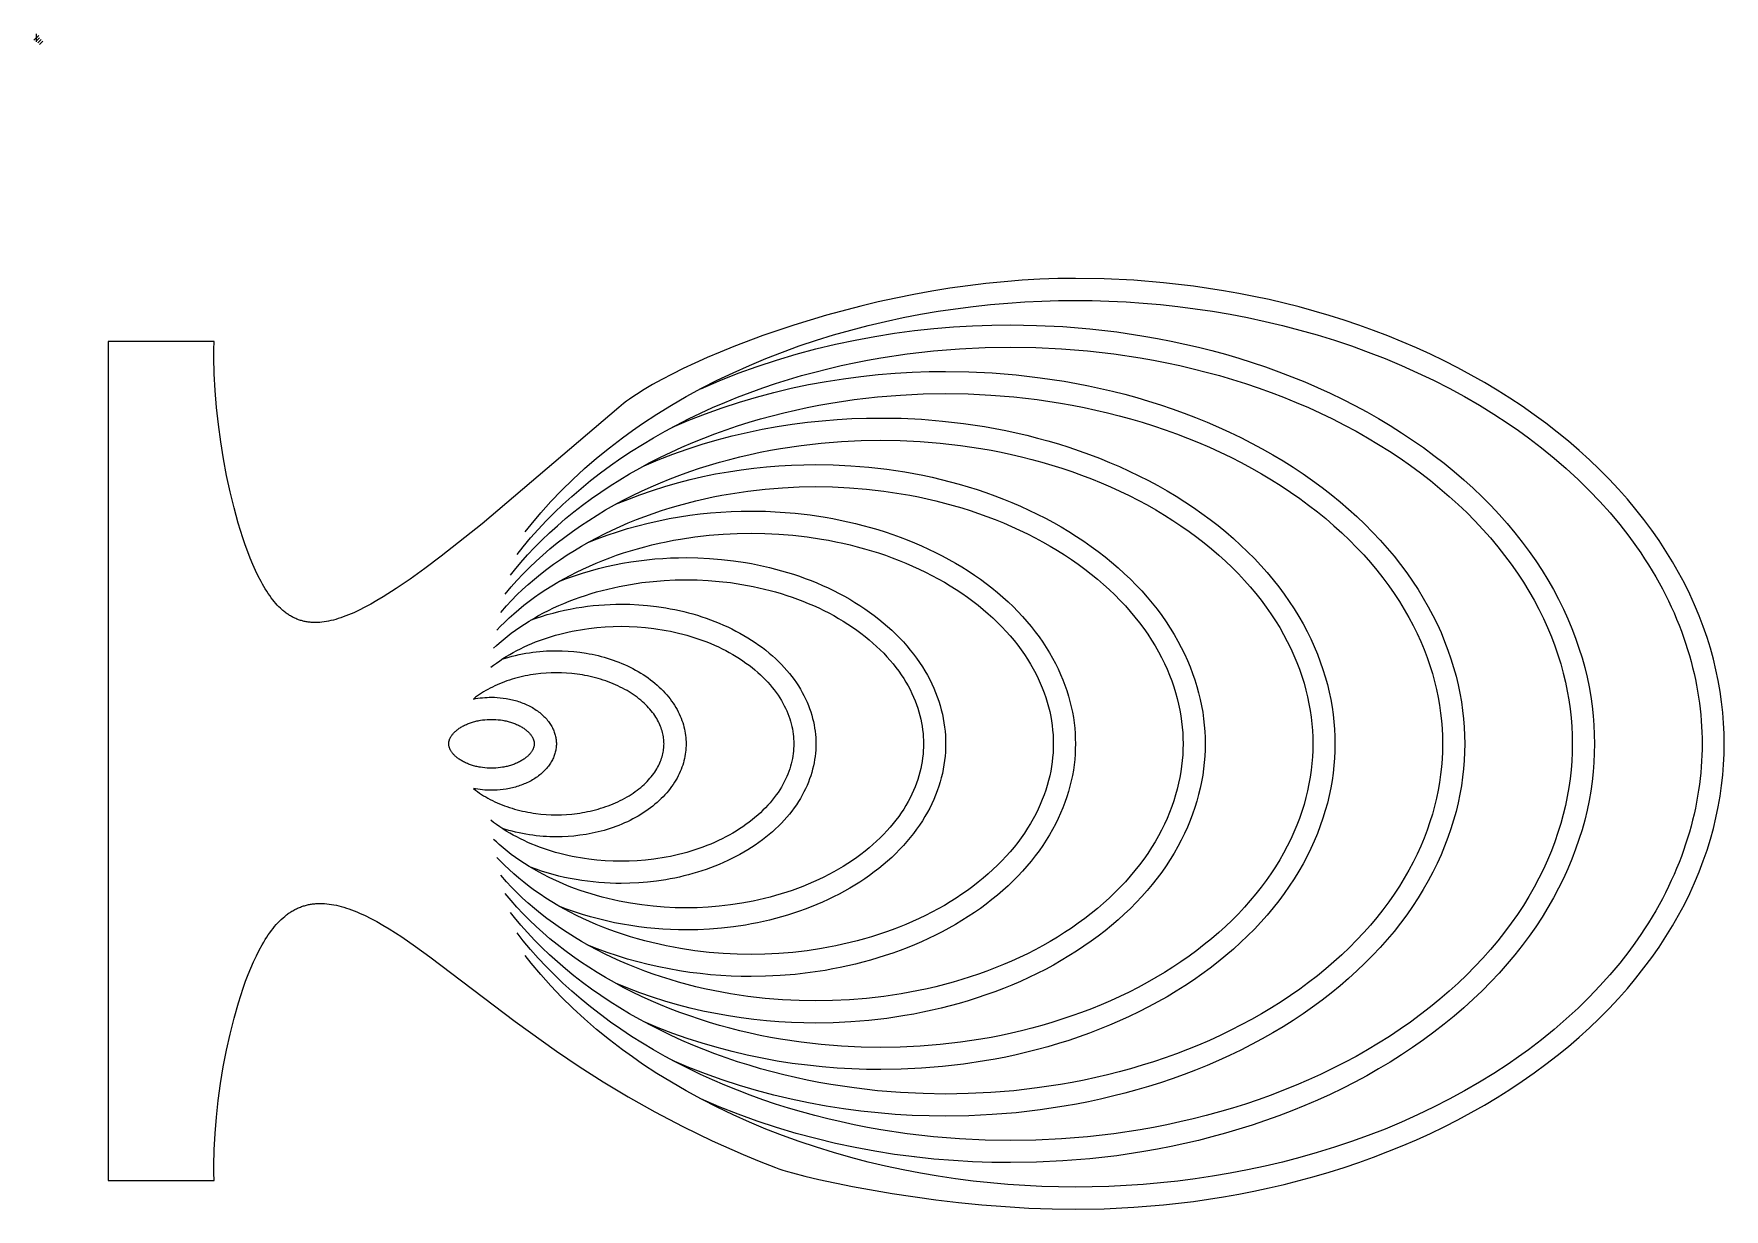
# Model space of a CAD drawing. Extents: x -1 to 583, y 83 to 489.
import ezdxf

# ---------------------------------------------------------------- set-up
doc = ezdxf.new("R2010")
doc.units = 0

msp = doc.modelspace()

# ---------------------------------------------------------------- linework, layer by layer
at = {"layer": 'Default'}
for p, q in [((327.895159, 402.831032), (321.641769, 402.067396)), ((334.138769, 403.463806), (327.895169, 402.831036)), ((340.360069, 403.961586), (334.138739, 403.463803)), ((346.547039, 404.32077), (340.360109, 403.961586)), ((352.688009, 404.538166), (346.547089, 404.32077)), ((358.771789, 404.611148), (352.687989, 404.538165)), ((368.757789, 404.451325), (358.771819, 404.611147)), ((378.899219, 403.960879), (368.757819, 404.451324)), ((389.167619, 403.124284), (378.899219, 403.960875)), ((399.531519, 401.927435), (389.167519, 403.124285)), ((296.795849, 397.8044), (290.695369, 396.46579)), ((302.954869, 399.04022), (296.795849, 397.8044)), ((309.158149, 400.16663), (302.954849, 399.04023)), ((315.391649, 401.17758), (309.158099, 400.16663)), ((321.641799, 402.0674), (315.391659, 401.177582)), ((347.185933, 396.753613), (352.977773, 396.91908)), ((352.977803, 396.91908), (358.771733, 396.974198)), ((358.771773, 396.974198), (364.565703, 396.91908)), ((364.565653, 396.91908), (370.357473, 396.753613)), ((409.956919, 400.358055), (399.531519, 401.927435)), ((415.181319, 399.430395), (409.956909, 400.358059)), ((420.407209, 398.405899), (415.181329, 399.430389)), ((425.629629, 397.283749), (420.407219, 398.405889)), ((430.843519, 396.063109), (425.629669, 397.283749)), ((272.890379, 391.90542), (261.580679, 388.49127)), ((284.667879, 395.03137), (272.890279, 391.90542)), ((290.695379, 396.46579), (284.667849, 395.03137)), ((293.261213, 389.758876), (299.309403, 391.055096)), ((299.309373, 391.055096), (305.342713, 392.213446)), ((305.342693, 392.213446), (311.399173, 393.244146)), ((311.399163, 393.244146), (317.414893, 394.139636)), ((317.414903, 394.139637), (323.447763, 394.911486)), ((323.447793, 394.91149), (329.415603, 395.552557)), ((329.415553, 395.552561), (335.394993, 396.07422)), ((335.394953, 396.07422), (341.287153, 396.471363)), ((341.287173, 396.471363), (347.185953, 396.753613)), ((370.357443, 396.753613), (376.256253, 396.471363)), ((376.256273, 396.471363), (382.148443, 396.07422)), ((382.148433, 396.07422), (388.127873, 395.552561)), ((388.127893, 395.552557), (394.095733, 394.91149)), ((394.095733, 394.911486), (400.128593, 394.139637)), ((400.128603, 394.139636), (406.144333, 393.244146)), ((406.144323, 393.244146), (412.200803, 392.213446)), ((412.200783, 392.213446), (418.234123, 391.055066)), ((418.234093, 391.055066), (424.282283, 389.758906)), ((436.043769, 394.743469), (430.843549, 396.063109)), ((441.225049, 393.324399), (436.043759, 394.743469)), ((446.382159, 391.805709), (441.225089, 393.324399)), ((451.509589, 390.187329), (446.382149, 391.805699)), ((261.580779, 388.49127), (250.856279, 384.85944)), ((275.267643, 385.066146), (281.239373, 386.766846)), ((281.239353, 386.766846), (287.242743, 388.331396)), ((287.242703, 388.331396), (293.261253, 389.758876)), ((289.554742, 384.581132), (296.369892, 385.659732)), ((296.369932, 385.659725), (303.161942, 386.559872)), ((303.161982, 386.559872), (309.918632, 387.285465)), ((309.918582, 387.285463), (316.628382, 387.840932)), ((316.628372, 387.840933), (323.280482, 388.231048)), ((323.280472, 388.231048), (329.864772, 388.461031)), ((329.864732, 388.46103), (336.371872, 388.536412)), ((336.371872, 388.536412), (345.359232, 388.392563)), ((345.359182, 388.392563), (354.486472, 387.951168)), ((354.486452, 387.951163), (363.727982, 387.198223)), ((363.728002, 387.198223), (373.055552, 386.121063)), ((373.055512, 386.121073), (382.438402, 384.708633)), ((424.282243, 389.758906), (430.300793, 388.331426)), ((430.300773, 388.331426), (436.304143, 386.766786)), ((436.304113, 386.766786), (442.275873, 385.066176)), ((456.601949, 388.469439), (451.509559, 390.187329)), ((461.653859, 386.652469), (456.601969, 388.469439)), ((466.659769, 384.736909), (461.653889, 386.652459)), ((24.8449, 382.771), (24.8449, 93.0635)), ((61.4161, 382.771), (24.8449, 382.771)), ((61.34426, 377.314966), (61.355831, 380.068806)), ((61.355803, 380.068806), (61.415803, 382.772436)), ((240.832009, 381.08548), (236.117179, 379.1699)), ((250.856379, 384.85944), (240.831979, 381.08548)), ((257.639763, 379.153936), (263.454803, 381.257756)), ((262.325972, 378.424302), (269.100792, 380.244102)), ((263.454793, 381.257756), (269.339063, 383.230546)), ((269.100832, 380.244092), (275.906672, 381.875762)), ((269.339073, 383.230546), (275.267593, 385.066146)), ((275.906662, 381.875752), (282.729232, 383.320732)), ((282.729192, 383.320732), (289.554762, 384.581132)), ((300.694043, 378.54966), (309.763103, 379.5969)), ((309.763133, 379.596902), (318.751143, 380.32924)), ((318.751093, 380.329244), (327.629233, 380.758532)), ((327.629283, 380.758532), (336.372293, 380.898514)), ((336.372303, 380.898514), (345.115283, 380.758532)), ((345.115333, 380.758532), (353.993503, 380.329244)), ((353.993453, 380.32924), (362.981433, 379.596902)), ((362.981393, 379.5969), (372.050453, 378.54966)), ((382.438422, 384.708639), (387.140412, 383.873713)), ((387.140412, 383.873718), (391.843672, 382.951699)), ((391.843672, 382.951698), (396.543822, 381.941738)), ((396.543822, 381.941738), (401.236332, 380.843188)), ((401.236332, 380.843188), (405.916502, 379.655518)), ((405.916502, 379.655518), (410.579682, 378.378348)), ((442.275893, 385.066176), (448.204413, 383.230546)), ((448.204453, 383.230546), (454.088693, 381.257706)), ((454.088683, 381.257706), (459.903753, 379.153936)), ((471.614179, 382.723559), (466.659769, 384.736899)), ((476.511689, 380.613439), (471.614179, 382.723559)), ((481.346889, 378.407679), (476.511689, 380.613439)), ((61.462596, 371.678206), (61.34426, 377.314966)), ((227.348859, 375.33256), (223.320649, 373.43151)), ((231.618509, 377.24882), (227.348859, 375.33256)), ((236.117189, 379.1699), (231.618509, 377.24881)), ((240.606703, 372.037026), (246.211403, 374.544256)), ((242.334672, 371.832682), (248.928002, 374.218162)), ((246.211423, 374.544266), (251.877003, 376.910806)), ((248.928012, 374.218162), (255.596772, 376.415652)), ((251.877003, 376.910806), (257.639723, 379.153936)), ((255.596792, 376.415652), (262.326012, 378.424312)), ((273.317313, 373.422643), (277.867803, 374.488063)), ((277.867803, 374.488058), (282.437053, 375.469993)), ((282.437053, 375.469992), (286.998013, 376.364128)), ((286.998013, 376.36413), (291.574183, 377.176732)), ((291.574203, 377.17673), (300.694013, 378.54966)), ((372.050483, 378.54966), (381.170293, 377.17673)), ((381.170313, 377.176732), (385.746483, 376.36413)), ((385.746483, 376.364128), (390.307443, 375.469992)), ((390.307443, 375.469993), (394.876703, 374.488058)), ((394.876703, 374.488063), (399.427223, 373.422643)), ((410.579682, 378.378348), (415.221022, 377.011518)), ((415.221012, 377.011518), (419.835712, 375.554968)), ((419.835712, 375.554968), (424.418882, 374.008898)), ((424.418882, 374.008898), (428.965562, 372.373588)), ((459.903733, 379.153936), (465.666483, 376.910836)), ((465.666483, 376.910836), (471.332033, 374.544266)), ((471.332013, 374.544266), (476.936683, 372.037006)), ((486.114379, 376.107679), (481.346889, 378.407679)), ((490.808949, 373.715059), (486.114379, 376.107679)), ((495.425389, 371.231559), (490.808939, 373.715059)), ((61.762682, 365.905366), (61.462595, 371.678186)), ((212.800679, 367.92432), (209.851179, 366.1886)), ((216.035539, 369.71697), (212.800679, 367.92432)), ((219.545759, 371.55618), (216.035539, 369.71697)), ((223.320649, 373.43152), (219.545759, 371.55618)), ((229.434622, 366.504982), (235.831922, 369.260792)), ((229.715643, 366.653976), (235.126293, 369.416056)), ((235.126303, 369.416056), (240.606743, 372.037026)), ((235.831902, 369.260792), (242.334722, 371.832682)), ((250.841603, 366.797393), (255.278273, 368.293933)), ((255.278273, 368.293933), (259.751803, 369.705973)), ((259.751803, 369.705973), (264.251773, 371.031233)), ((260.661302, 366.638816), (266.677912, 367.901846)), ((264.251773, 371.031233), (268.773283, 372.269563)), ((266.677892, 367.901846), (272.696302, 369.003526)), ((268.773283, 372.269573), (273.317313, 373.422643)), ((272.696292, 369.003529), (278.704992, 369.946376)), ((278.704992, 369.946378), (284.692892, 370.733269)), ((284.692912, 370.733268), (290.649492, 371.367618)), ((290.649522, 371.36762), (296.564812, 371.853268)), ((296.564822, 371.853267), (302.429422, 372.194389)), ((302.429382, 372.194389), (308.234522, 372.3955)), ((308.234532, 372.3955), (313.972082, 372.461427)), ((313.972032, 372.461427), (321.960832, 372.33358)), ((321.960812, 372.33358), (330.073932, 371.941235)), ((330.073922, 371.941239), (338.288612, 371.27195)), ((338.288652, 371.271945), (346.579822, 370.314479)), ((346.579812, 370.314475), (354.920152, 369.058955)), ((354.920172, 369.058956), (359.099712, 368.316825)), ((359.099702, 368.316829), (363.280402, 367.497256)), ((399.427223, 373.422643), (403.971223, 372.269573)), ((403.971223, 372.269563), (408.492733, 371.031233)), ((408.492733, 371.031233), (412.992733, 369.705973)), ((412.992733, 369.705973), (417.466233, 368.293933)), ((417.466233, 368.293933), (421.902903, 366.797393)), ((428.965562, 372.373588), (433.470842, 370.649608)), ((433.470842, 370.649608), (437.929832, 368.837598)), ((437.929842, 368.837598), (442.337582, 366.938498)), ((476.936643, 372.037006), (482.417113, 369.416096)), ((482.417063, 369.416096), (487.827743, 366.654046)), ((499.958659, 368.659249), (495.425379, 371.231559)), ((504.403819, 366.000239), (499.958649, 368.659249)), ((62.236532, 360.039586), (61.762681, 365.905316)), ((203.785748, 362.164963), (202.805139, 361.4243)), ((204.845129, 362.9286), (203.785749, 362.164964)), ((205.982369, 363.714024), (204.845129, 362.9286)), ((207.196459, 364.51999), (205.982369, 363.71402)), ((209.851179, 366.1886), (207.196459, 364.51999)), ((219.272223, 360.786666), (224.433693, 363.779176)), ((224.433693, 363.779176), (229.715623, 366.653976)), ((236.857562, 359.944956), (242.743892, 361.866046)), ((237.762963, 361.791733), (242.081753, 363.546763)), ((242.081743, 363.546763), (246.435643, 365.212803)), ((242.743912, 361.866046), (248.681862, 363.621916)), ((246.435633, 365.212803), (250.841603, 366.797393)), ((248.681842, 363.621916), (254.658512, 365.212606)), ((254.658512, 365.212606), (260.661342, 366.638816)), ((274.292723, 361.526648), (282.369963, 362.742598)), ((282.369933, 362.742599), (290.402623, 363.670178)), ((290.402593, 363.670182), (298.363733, 364.318869)), ((298.363693, 364.318866), (306.227693, 364.699132)), ((306.227693, 364.699132), (313.972093, 364.823112)), ((313.972093, 364.823112), (321.716493, 364.699132)), ((321.716463, 364.699132), (329.580493, 364.318866)), ((329.580523, 364.318869), (337.541663, 363.670182)), ((337.541633, 363.670178), (345.574323, 362.742599)), ((345.574313, 362.742598), (353.651533, 361.526648)), ((363.280402, 367.497257), (367.458302, 366.599509)), ((367.458302, 366.599505), (371.629402, 365.623017)), ((371.629402, 365.623015), (375.789582, 364.567305)), ((375.789582, 364.567315), (379.934602, 363.432045)), ((379.934612, 363.432055), (384.060272, 362.217085)), ((384.060272, 362.217085), (388.162232, 360.922395)), ((421.902903, 366.797393), (426.308873, 365.212803)), ((426.308863, 365.212803), (430.662763, 363.546763)), ((430.662753, 363.546763), (434.981543, 361.791733)), ((442.337582, 366.938498), (446.689252, 364.953288)), ((446.689252, 364.953298), (450.980012, 362.883308)), ((450.980012, 362.883308), (455.205132, 360.729958)), ((487.827723, 366.654046), (493.109563, 363.779166)), ((493.109593, 363.779156), (498.271123, 360.786676)), ((508.756099, 363.256899), (504.403809, 366.000239)), ((513.010899, 360.431829), (508.756089, 363.256899)), ((62.876071, 354.124116), (62.236528, 360.039546)), ((201.083644, 360.016623), (153.908744, 319.816623)), ((201.904144, 360.707823), (201.083612, 360.01669)), ((202.805142, 361.4243), (201.904148, 360.707823)), ((209.341353, 354.465546), (214.262483, 357.695666)), ((214.262493, 357.695656), (219.272213, 360.786666)), ((221.082333, 353.963543), (225.168453, 356.046003)), ((225.168453, 356.046003), (229.299083, 358.038663)), ((225.291872, 355.610446), (231.035882, 357.859336)), ((229.299083, 358.038663), (233.511163, 359.959973)), ((231.035892, 357.859336), (236.857572, 359.944956)), ((233.511153, 359.959973), (237.762973, 361.791733)), ((246.112893, 354.911143), (250.097133, 356.084513)), ((250.097133, 356.084503), (254.100873, 357.181023)), ((254.100873, 357.181023), (258.124513, 358.202073)), ((258.124513, 358.202077), (262.154273, 359.145573)), ((262.154273, 359.145573), (266.200663, 360.015127)), ((266.200663, 360.015126), (270.239963, 360.807013)), ((270.239963, 360.807008), (274.292753, 361.526646)), ((276.500362, 355.864942), (281.577672, 356.157155)), ((281.577632, 356.157154), (286.603862, 356.329479)), ((286.603852, 356.329479), (291.572062, 356.38598)), ((291.572062, 356.38598), (298.562252, 356.274107)), ((298.562282, 356.274107), (305.661262, 355.930784)), ((353.651493, 361.526646), (357.704313, 360.807008)), ((357.704313, 360.807013), (361.743613, 360.015126)), ((361.743613, 360.015127), (365.790003, 359.145573)), ((365.790003, 359.145573), (369.819763, 358.202077)), ((369.819763, 358.202073), (373.843403, 357.181023)), ((373.843403, 357.181023), (377.847143, 356.084503)), ((377.847143, 356.084513), (381.831383, 354.911143)), ((388.162232, 360.922395), (392.236132, 359.548115)), ((392.236142, 359.548115), (396.277642, 358.094505)), ((396.277652, 358.094505), (400.282352, 356.562065)), ((400.282352, 356.562065), (404.245882, 354.951395)), ((434.981533, 361.791733), (439.233353, 359.959973)), ((439.233343, 359.959973), (443.445423, 358.038663)), ((443.445423, 358.038663), (447.576083, 356.046003)), ((447.576083, 356.046003), (451.662173, 353.963543)), ((455.205122, 360.729948), (459.359912, 358.494808)), ((459.359912, 358.494808), (463.439852, 356.179708)), ((463.439852, 356.179708), (467.440522, 353.786608)), ((498.271173, 360.786676), (503.280893, 357.695666)), ((503.280903, 357.695676), (508.202033, 354.465556)), ((517.163769, 357.527679), (513.010899, 360.431829)), ((521.210519, 354.547389), (517.163769, 357.527679)), ((63.673378, 348.202246), (62.876073, 354.124136)), ((202.386473, 349.538766), (205.837573, 352.039306)), ((205.837563, 352.039316), (209.341353, 354.465546)), ((213.149353, 349.580273), (217.091093, 351.816683)), ((217.091093, 351.816683), (221.082333, 353.963543)), ((219.638582, 353.200386), (225.291852, 355.610446)), ((230.469993, 349.458553), (234.323843, 350.933273)), ((234.323853, 350.933283), (238.224383, 352.336063)), ((235.035522, 348.816731), (240.214122, 350.178731)), ((238.224393, 352.336073), (242.152073, 353.660963)), ((240.214142, 350.178731), (245.414022, 351.399881)), ((242.152073, 353.660963), (246.112893, 354.911153)), ((245.414022, 351.399881), (250.624742, 352.481271)), ((250.624742, 352.481272), (255.836222, 353.424571)), ((255.836222, 353.424568), (261.038642, 354.231892)), ((261.038602, 354.231895), (266.222622, 354.905728)), ((266.222672, 354.905726), (271.379402, 355.448975)), ((271.379372, 355.448975), (276.500372, 355.864942)), ((305.661222, 355.930784), (312.849082, 355.345173)), ((312.849052, 355.345178), (320.103822, 354.507374)), ((320.103842, 354.507378), (327.401652, 353.408828)), ((327.401652, 353.408833), (331.058742, 352.759468)), ((331.058732, 352.759469), (334.716842, 352.042343)), ((334.716832, 352.042346), (338.372512, 351.256809)), ((338.372512, 351.256813), (342.022232, 350.402386)), ((342.022232, 350.402384), (345.662362, 349.478643)), ((381.831383, 354.911153), (385.792203, 353.660963)), ((385.792203, 353.660963), (389.719883, 352.336073)), ((389.719883, 352.336063), (393.620393, 350.933283)), ((393.620393, 350.933273), (397.474273, 349.458553)), ((404.245882, 354.951395), (408.163882, 353.263285)), ((408.163892, 353.263285), (412.032052, 351.498695)), ((412.032062, 351.498685), (415.846062, 349.658685)), ((451.662173, 353.963543), (455.653413, 351.816683)), ((455.653413, 351.816683), (459.595183, 349.580273)), ((467.440522, 353.786608), (471.357562, 351.317618)), ((471.357562, 351.317608), (475.186892, 348.775018)), ((508.202033, 354.465556), (511.705793, 352.039326)), ((511.705793, 352.039316), (515.156913, 349.538776)), ((525.147119, 351.493939), (521.210519, 354.547379)), ((528.969789, 348.370529), (525.147119, 351.493939)), ((64.620433, 342.317136), (63.673381, 348.202256)), ((193.482263, 342.519446), (197.881683, 346.095906)), ((197.881683, 346.095906), (202.386483, 349.538756)), ((201.874333, 342.474123), (205.535453, 344.904673)), ((205.535453, 344.904673), (209.315113, 347.286883)), ((209.315113, 347.286883), (213.149353, 349.580273)), ((215.501603, 342.820393), (219.156573, 344.583603)), ((219.156573, 344.583603), (222.884303, 346.283993)), ((219.735242, 343.881771), (224.785122, 345.668071)), ((222.884303, 346.283993), (226.647193, 347.905073)), ((224.785082, 345.668061), (229.888842, 347.313191)), ((226.647203, 347.905083), (230.469983, 349.458543)), ((229.888822, 347.313191), (235.035482, 348.816731)), ((246.440703, 343.802654), (249.964193, 344.559827)), ((249.964193, 344.559826), (253.481863, 345.249464)), ((253.481863, 345.249464), (257.011273, 345.876166)), ((257.011273, 345.876164), (264.045963, 346.935174)), ((264.045963, 346.935175), (271.042273, 347.743064)), ((271.042283, 347.743067), (277.976563, 348.308075)), ((277.976593, 348.308075), (284.826483, 348.639319)), ((284.826513, 348.639319), (291.572293, 348.747297)), ((291.572333, 348.747297), (298.318113, 348.639319)), ((298.318143, 348.639319), (305.168033, 348.308075)), ((305.168063, 348.308075), (312.102343, 347.743067)), ((312.102353, 347.743064), (319.098663, 346.935175)), ((319.098663, 346.935174), (326.133353, 345.876164)), ((326.133323, 345.876166), (329.662763, 345.249464)), ((329.662763, 345.249464), (333.180433, 344.559826)), ((333.180433, 344.559827), (336.703893, 343.802654)), ((345.662362, 349.478639), (349.289282, 348.485274)), ((349.289282, 348.485269), (352.899212, 347.422169)), ((352.899212, 347.422169), (356.488422, 346.289329)), ((356.488432, 346.289329), (360.053092, 345.086809)), ((360.053092, 345.086809), (363.589422, 343.814919)), ((397.474273, 349.458543), (401.297053, 347.905083)), ((401.297063, 347.905073), (405.059953, 346.283993)), ((405.059953, 346.283993), (408.787683, 344.583603)), ((408.787683, 344.583603), (412.442653, 342.820393)), ((415.846072, 349.658685), (419.601712, 347.744595)), ((419.601712, 347.744605), (423.294872, 345.757815)), ((423.294862, 345.757825), (426.921502, 343.699945)), ((459.595183, 349.580273), (463.429393, 347.286883)), ((463.429393, 347.286883), (467.209053, 344.904673)), ((467.209053, 344.904673), (470.870203, 342.474123)), ((475.186892, 348.775008), (478.924472, 346.161298)), ((478.924472, 346.161298), (482.566542, 343.479028)), ((515.156913, 349.538766), (519.661713, 346.095916)), ((519.661713, 346.095916), (524.061133, 342.519426)), ((532.674969, 345.180459), (528.969789, 348.370529)), ((536.259359, 341.927179), (532.674969, 345.180469)), ((65.709301, 336.512056), (64.620431, 342.317106)), ((185.235513, 335.157826), (189.301483, 338.902916)), ((189.301483, 338.902916), (193.482263, 342.519446)), ((194.799923, 337.398533), (198.272893, 339.956033)), ((198.272893, 339.956023), (201.874323, 342.474123)), ((204.868013, 337.100063), (208.355123, 339.078523)), ((208.355113, 339.078523), (211.886023, 340.977763)), ((209.841442, 339.890531), (214.750322, 341.955381)), ((211.886023, 340.977763), (215.501593, 342.820393)), ((214.750322, 341.955381), (219.735242, 343.881771)), ((225.607153, 337.874343), (229.025873, 339.027533)), ((229.025873, 339.027533), (232.473953, 340.115893)), ((232.473943, 340.115903), (235.942453, 341.137373)), ((235.942453, 341.137372), (239.428403, 342.092073)), ((238.973732, 337.844025), (243.370182, 338.516193)), ((239.428403, 342.092073), (242.931683, 342.981072)), ((242.931673, 342.981077), (246.440713, 343.802653)), ((243.370182, 338.516189), (247.750692, 339.077275)), ((247.750682, 339.077279), (252.107912, 339.529709)), ((252.107902, 339.529709), (256.434962, 339.876165)), ((256.434952, 339.876164), (260.725352, 340.119609)), ((260.725352, 340.119608), (264.972962, 340.263203)), ((264.972962, 340.263202), (269.172172, 340.310305)), ((269.172192, 340.310305), (275.163762, 340.214406)), ((275.163742, 340.214406), (281.248592, 339.920133)), ((281.248602, 339.920133), (287.409642, 339.418173)), ((287.409632, 339.418177), (293.628002, 338.700063)), ((293.627982, 338.700062), (299.883232, 337.758457)), ((336.703883, 343.802653), (340.212923, 342.981077)), ((340.212913, 342.981072), (343.716193, 342.092073)), ((343.716193, 342.092073), (347.202143, 341.137372)), ((347.202143, 341.137373), (350.670653, 340.115903)), ((350.670653, 340.115893), (354.118753, 339.027533)), ((354.118763, 339.027533), (357.537483, 337.874343)), ((363.589422, 343.814919), (367.093542, 342.474029)), ((367.093542, 342.474019), (370.561632, 341.064689)), ((370.561632, 341.064679), (373.989892, 339.587589)), ((373.989902, 339.587589), (377.374532, 338.043579)), ((412.442663, 342.820393), (416.058233, 340.977763)), ((416.058233, 340.977763), (419.589143, 339.078523)), ((419.589133, 339.078523), (423.076243, 337.100063)), ((426.921502, 343.699945), (430.477612, 341.572755)), ((430.477612, 341.572755), (433.959442, 339.378085)), ((433.959442, 339.378085), (437.363292, 337.118025)), ((470.870203, 342.474123), (474.471613, 339.956023)), ((474.471603, 339.956033), (477.944573, 337.398533)), ((482.566542, 343.479038), (486.109502, 340.730928)), ((486.109502, 340.730928), (489.549902, 337.919858)), ((524.061133, 342.519436), (528.241913, 338.902926)), ((528.241913, 338.902936), (532.307883, 335.157876)), ((539.719939, 338.614209), (536.259359, 341.927189)), ((543.053939, 335.245159), (539.719939, 338.614209)), ((66.932081, 330.830406), (65.709301, 336.512096)), ((181.370963, 331.363586), (185.235513, 335.157836)), ((188.119983, 332.082433), (191.391843, 334.755303)), ((191.391843, 334.755303), (194.799923, 337.398533)), ((194.896583, 330.815523), (198.133863, 332.964643)), ((198.133863, 332.964653), (201.476813, 335.071633)), ((201.476813, 335.071643), (204.868023, 337.100053)), ((212.257443, 332.607613), (215.531443, 334.018073)), ((212.709932, 331.386072), (217.030972, 332.756002)), ((215.531443, 334.018073), (218.858223, 335.369973)), ((217.030972, 332.756012), (221.386282, 334.007862)), ((218.858223, 335.369973), (222.212063, 336.653353)), ((221.386272, 334.007862), (225.766842, 335.141802)), ((222.212073, 336.653343), (225.607143, 337.874353)), ((225.766832, 335.141802), (230.163912, 336.158422)), ((230.163912, 336.158422), (234.568972, 337.058682)), ((234.568972, 337.058683), (238.973722, 337.844022)), ((263.425093, 332.580199), (269.172263, 332.672203)), ((269.172223, 332.672203), (274.919393, 332.580199)), ((299.883232, 337.758458), (303.017872, 337.201832)), ((303.017872, 337.201828), (306.153382, 336.587148)), ((306.153392, 336.587145), (309.286842, 335.913848)), ((309.286842, 335.913851), (312.415162, 335.181485)), ((312.415162, 335.181485), (315.535292, 334.389711)), ((315.535292, 334.389709), (318.644052, 333.538245)), ((318.644052, 333.538249), (321.738302, 332.627039)), ((357.537483, 337.874353), (360.932533, 336.653343)), ((360.932533, 336.653353), (364.286373, 335.369973)), ((364.286383, 335.369973), (367.613183, 334.018073)), ((367.613193, 334.018073), (370.887163, 332.607613)), ((377.374532, 338.043579), (380.711782, 336.433589)), ((380.711782, 336.433589), (383.997972, 334.758739)), ((383.997972, 334.758739), (387.229472, 333.020309)), ((387.229472, 333.020309), (390.402772, 331.219679)), ((423.076233, 337.100053), (426.467443, 335.071643)), ((426.467443, 335.071633), (429.810393, 332.964653)), ((429.810393, 332.964643), (433.047673, 330.815523)), ((437.363292, 337.118025), (440.685612, 334.794715)), ((440.685602, 334.794715), (443.923002, 332.410475)), ((477.944573, 337.398533), (481.352653, 334.755303)), ((481.352653, 334.755303), (484.624513, 332.082433)), ((489.549902, 337.919848), (492.884552, 335.048808)), ((492.884552, 335.048808), (496.110522, 332.120838)), ((532.307883, 335.157886), (536.172433, 331.363606)), ((546.258849, 331.823779), (543.053939, 335.245159)), ((68.280821, 325.315496), (66.932081, 330.830396)), ((174.204893, 323.609366), (177.684353, 327.502056)), ((177.684353, 327.502056), (181.370963, 331.363586)), ((181.859053, 326.550103), (184.918083, 329.326203)), ((184.918093, 329.326203), (188.119983, 332.082443)), ((188.642033, 326.328163), (191.712073, 328.588903)), ((191.712073, 328.588903), (194.896583, 330.815523)), ((199.619183, 326.339963), (202.689763, 327.991583)), ((200.042682, 326.573292), (204.206672, 328.293722)), ((202.689753, 327.991583), (205.834783, 329.594403)), ((204.206672, 328.293712), (208.432102, 329.898402)), ((205.834773, 329.594403), (209.014093, 331.128143)), ((208.432092, 329.898392), (212.709932, 331.386072)), ((209.014093, 331.128143), (212.257443, 332.607603)), ((221.787783, 326.190942), (224.755943, 327.003854)), ((224.755933, 327.003853), (227.738883, 327.760772)), ((227.738873, 327.760776), (230.727153, 328.460433)), ((230.727153, 328.460435), (233.727733, 329.105256)), ((233.727733, 329.105255), (236.723773, 329.692615)), ((236.723773, 329.692619), (239.729803, 330.226385)), ((239.729803, 330.226383), (245.721943, 331.128449)), ((245.721963, 331.128446), (251.681903, 331.816673)), ((251.681923, 331.816676), (257.589363, 332.298006)), ((257.589363, 332.298005), (263.425123, 332.580199)), ((274.919363, 332.580199), (280.755123, 332.298005)), ((280.755123, 332.298006), (286.662563, 331.816676)), ((286.662583, 331.816673), (292.622523, 331.128446)), ((292.622543, 331.128449), (298.614683, 330.226383)), ((298.614683, 330.226385), (301.620713, 329.692619)), ((301.620713, 329.692615), (304.616753, 329.105255)), ((304.616753, 329.105256), (307.617333, 328.460435)), ((307.617333, 328.460433), (310.605613, 327.760776)), ((310.605603, 327.760772), (313.588553, 327.003853)), ((313.588543, 327.003854), (316.556703, 326.190942)), ((321.738302, 332.62704), (324.814752, 331.655999)), ((324.814742, 331.656), (327.870192, 330.6253)), ((327.870192, 330.6253), (330.901312, 329.5351)), ((330.901312, 329.5351), (333.904832, 328.38578)), ((333.904832, 328.38578), (336.877502, 327.17776)), ((336.877502, 327.17776), (339.816002, 325.91168)), ((370.887163, 332.607603), (374.130543, 331.128143)), ((374.130543, 331.128143), (377.309833, 329.594403)), ((377.309833, 329.594403), (380.454883, 327.991583)), ((380.454883, 327.991583), (383.525433, 326.339963)), ((390.402772, 331.219679), (393.514382, 329.358369)), ((393.514392, 329.358369), (396.561002, 327.438049)), ((396.561002, 327.438049), (399.539352, 325.460459)), ((433.047673, 330.815523), (436.232183, 328.588903)), ((436.232183, 328.588903), (439.302193, 326.328163)), ((443.923002, 332.410475), (447.072262, 329.967705)), ((447.072262, 329.967705), (450.130392, 327.468995)), ((450.130392, 327.468995), (453.094542, 324.916945)), ((484.624513, 332.082443), (487.826403, 329.326203)), ((487.826413, 329.326203), (490.885443, 326.550103)), ((496.110512, 332.120848), (499.225032, 329.139168)), ((499.225032, 329.139178), (502.225612, 326.107038)), ((536.172433, 331.363606), (539.859043, 327.502076)), ((539.859043, 327.502076), (543.364323, 323.579526)), ((549.332449, 328.353829), (546.258849, 331.823779)), ((552.272799, 324.839149), (549.332439, 328.353829)), ((69.747551, 320.010796), (68.280811, 325.315496)), ((170.857793, 319.602406), (174.204893, 323.609366)), ((176.037763, 320.827253), (178.874943, 323.693643)), ((178.874943, 323.693643), (181.859043, 326.550093)), ((179.908423, 319.193813), (182.737953, 321.629533)), ((182.737953, 321.629533), (185.629343, 323.991563)), ((185.629343, 323.991563), (188.642033, 326.328163)), ((187.918873, 319.156563), (190.732313, 321.024313)), ((190.732313, 321.024313), (193.638553, 322.856043)), ((193.638543, 322.856043), (196.586723, 324.619453)), ((196.586713, 324.619453), (199.619193, 326.339963)), ((204.415663, 320.131704), (207.246463, 321.282074)), ((207.246463, 321.282074), (210.100263, 322.374074)), ((210.100273, 322.374084), (212.989883, 323.413334)), ((212.989883, 323.413341), (215.899653, 324.394824)), ((214.909593, 320.913994), (218.509303, 321.633914)), ((215.899653, 324.394826), (218.835043, 325.321361)), ((218.509303, 321.633917), (222.107723, 322.261974)), ((218.835043, 325.321364), (221.787793, 326.190946)), ((222.107713, 322.261972), (225.698653, 322.799577)), ((225.698643, 322.799576), (229.276093, 323.248394)), ((229.276093, 323.248394), (232.834343, 323.610372)), ((232.834343, 323.610372), (236.367993, 323.887627)), ((236.367993, 323.887627), (239.871973, 324.082473)), ((239.871983, 324.082473), (243.341533, 324.19745)), ((243.341543, 324.19745), (246.772203, 324.235155)), ((246.772203, 324.235155), (251.765193, 324.155258)), ((251.765193, 324.155258), (256.835903, 323.910035)), ((256.835913, 323.910035), (261.970093, 323.491726)), ((261.970053, 323.491729), (267.152013, 322.893305)), ((267.152023, 322.893309), (272.364753, 322.108619)), ((272.364753, 322.108621), (274.976943, 321.644789)), ((274.976943, 321.644789), (277.589893, 321.132556)), ((277.589893, 321.132555), (280.201093, 320.571469)), ((316.556693, 326.190946), (319.509443, 325.321364)), ((319.509443, 325.321361), (322.444833, 324.394826)), ((322.444833, 324.394823), (325.354573, 323.413311)), ((325.354573, 323.413313), (328.244183, 322.374083)), ((328.244183, 322.374083), (331.098013, 321.282083)), ((331.098013, 321.282083), (333.928813, 320.131713)), ((339.816002, 325.91168), (342.717102, 324.58823)), ((342.717102, 324.58823), (345.577622, 323.20825)), ((345.577622, 323.20825), (348.394362, 321.77267)), ((348.394362, 321.77267), (351.164232, 320.28257)), ((383.525423, 326.339963), (386.557903, 324.619453)), ((386.557903, 324.619453), (389.506103, 322.856043)), ((389.506103, 322.856043), (392.412313, 321.024313)), ((392.412313, 321.024313), (395.225783, 319.156563)), ((399.539342, 325.460459), (402.446372, 323.427589)), ((402.446372, 323.427579), (405.279092, 321.341369)), ((405.279082, 321.341369), (408.034702, 319.203959)), ((439.302193, 326.328163), (442.314913, 323.991563)), ((442.314913, 323.991563), (445.206273, 321.629533)), ((445.206273, 321.629533), (448.035833, 319.193813)), ((453.094542, 324.916945), (455.962062, 322.314295)), ((455.962062, 322.314295), (458.730542, 319.663915)), ((490.885443, 326.550093), (493.869573, 323.693643)), ((493.869573, 323.693643), (496.706723, 320.827253)), ((502.225622, 326.107038), (505.110042, 323.027798)), ((505.110042, 323.027798), (507.876272, 319.904838)), ((543.364333, 323.579526), (546.685603, 319.602426)), ((555.078249, 321.283599), (552.272789, 324.839149)), ((557.747449, 317.691139), (555.078249, 321.283599)), ((71.324431, 314.959796), (69.747541, 320.010806)), ((153.908744, 319.816523), (139.841144, 308.621123)), ((168.822613, 317.022136), (170.857803, 319.602406)), ((170.672723, 314.940763), (173.280313, 317.884173)), ((173.280313, 317.884163), (176.037763, 320.827263)), ((174.569743, 314.217873), (177.205983, 316.741333)), ((177.205983, 316.741333), (179.908423, 319.193813)), ((179.866883, 313.227533), (182.484183, 315.257443)), ((182.484183, 315.257443), (185.151293, 317.221483)), ((185.151293, 317.221483), (187.918873, 319.156563)), ((193.493453, 315.006074), (196.167963, 316.369124)), ((193.659773, 314.622721), (197.125153, 315.906911)), ((196.167953, 316.369124), (198.871613, 317.673384)), ((197.125143, 315.906921), (200.630483, 317.097161)), ((198.871613, 317.673384), (201.630613, 318.931894)), ((200.630483, 317.097161), (204.168613, 318.192971)), ((201.630613, 318.931894), (204.415663, 320.131704)), ((204.168613, 318.192971), (207.732483, 319.194211)), ((207.732483, 319.194213), (211.315093, 320.101021)), ((211.315093, 320.101024), (214.909583, 320.913993)), ((222.448383, 314.576431), (227.397963, 315.321525)), ((227.397963, 315.321527), (232.321493, 315.890091)), ((232.321493, 315.890091), (237.202103, 316.287714)), ((237.202103, 316.287714), (241.984693, 316.519672)), ((241.984693, 316.519672), (246.772303, 316.596916)), ((246.772303, 316.596916), (251.559893, 316.519672)), ((251.559893, 316.519672), (256.342483, 316.287714)), ((256.342483, 316.287714), (261.223093, 315.890091)), ((261.223093, 315.890091), (266.146623, 315.321527)), ((266.146623, 315.321525), (271.096203, 314.576431)), ((280.201093, 320.57147), (282.808003, 319.961165)), ((282.808003, 319.961165), (285.408113, 319.30133)), ((285.408113, 319.301329), (287.998773, 318.591795)), ((287.998773, 318.591796), (290.577293, 317.832449)), ((290.577293, 317.832453), (293.141023, 317.023266)), ((293.141023, 317.023266), (295.687203, 316.164323)), ((295.687203, 316.164319), (298.213143, 315.255846)), ((298.213153, 315.255846), (300.716093, 314.298069)), ((333.928813, 320.131713), (336.713863, 318.931903)), ((336.713863, 318.931903), (339.472863, 317.673393)), ((339.472863, 317.673393), (342.176523, 316.369133)), ((342.176513, 316.369133), (344.851023, 315.006113)), ((351.164232, 320.28257), (353.884172, 318.73918)), ((353.884172, 318.73918), (356.551282, 317.14378)), ((356.551282, 317.14378), (359.162652, 315.49778)), ((359.162652, 315.49777), (361.715522, 313.80272)), ((395.225783, 319.156563), (397.993333, 317.221483)), ((397.993333, 317.221483), (400.660443, 315.257443)), ((400.660443, 315.257443), (403.277743, 313.227533)), ((408.034702, 319.203959), (410.710562, 317.017559)), ((410.710562, 317.017559), (413.304212, 314.784529)), ((448.035833, 319.193813), (450.738273, 316.741333)), ((450.738273, 316.741333), (453.374513, 314.217873)), ((458.730542, 319.663915), (461.397742, 316.968695)), ((461.397742, 316.968695), (463.961642, 314.231565)), ((496.706723, 320.827263), (499.464173, 317.884163)), ((499.464173, 317.884173), (502.071763, 314.940763)), ((507.876272, 319.904848), (510.522612, 316.741618)), ((510.522612, 316.741618), (513.047512, 313.541648)), ((546.685603, 319.602426), (549.820693, 315.577206)), ((549.820693, 315.577206), (551.922573, 312.707796)), ((560.279319, 314.065689), (557.747449, 317.691139)), ((72.151651, 312.543046), (71.32443, 314.959796)), ((73.00345, 310.206046), (72.151648, 312.543046)), ((73.878788, 307.954286), (73.003448, 310.206046)), ((165.992123, 309.199123), (168.149313, 311.924933)), ((168.149323, 311.924943), (170.672723, 314.940763)), ((169.629033, 309.087443), (172.064183, 311.686513)), ((172.064183, 311.686513), (174.569753, 314.217873)), ((174.898763, 309.061113), (177.355983, 311.176313)), ((177.355983, 311.176313), (179.866883, 313.227533)), ((183.330713, 309.084634), (185.800213, 310.641084)), ((185.800213, 310.641084), (188.305383, 312.139514)), ((188.305393, 312.139514), (190.883233, 313.602074)), ((190.241503, 313.245471), (193.659773, 314.622711)), ((190.883243, 313.602074), (193.493453, 315.006074)), ((200.372663, 308.952123), (202.773443, 309.761931)), ((202.773443, 309.761932), (205.196123, 310.526613)), ((205.196113, 310.526613), (207.633133, 311.244332)), ((207.633133, 311.244327), (210.083493, 311.915423)), ((210.083503, 311.915421), (212.546083, 312.540317)), ((212.546093, 312.540313), (215.013613, 313.118021)), ((215.013613, 313.118025), (217.491323, 313.650493)), ((217.491323, 313.650492), (219.965733, 314.135575)), ((219.965733, 314.135575), (222.448383, 314.576434)), ((271.096203, 314.576434), (273.578883, 314.135575)), ((273.578883, 314.135575), (276.053263, 313.650492)), ((276.053263, 313.650493), (278.530973, 313.118025)), ((278.530973, 313.118021), (280.998523, 312.540313)), ((280.998523, 312.540317), (283.461073, 311.915421)), ((283.461073, 311.915423), (285.911433, 311.244327)), ((285.911433, 311.244332), (288.348453, 310.526613)), ((288.348443, 310.526613), (290.771123, 309.761932)), ((290.771123, 309.761931), (293.171903, 308.952123)), ((300.716103, 314.298076), (303.193303, 313.291386)), ((303.193303, 313.291396), (305.642063, 312.236336)), ((305.642053, 312.236336), (308.059653, 311.133466)), ((308.059653, 311.133466), (310.443413, 309.983466)), ((310.443413, 309.983466), (312.790683, 308.787156)), ((344.851023, 315.006113), (347.461233, 313.602083)), ((347.461243, 313.602083), (350.039083, 312.139523)), ((350.039093, 312.139523), (352.544263, 310.641093)), ((352.544263, 310.641093), (355.013763, 309.084643)), ((361.715522, 313.80272), (364.207262, 312.06022)), ((364.207262, 312.06023), (366.635302, 310.27207)), ((366.635302, 310.27207), (368.997272, 308.44)), ((403.277743, 313.227533), (405.788643, 311.176313)), ((405.788643, 311.176313), (408.245863, 309.061113)), ((413.304202, 314.784539), (415.813272, 312.507229)), ((415.813262, 312.507229), (418.235662, 310.188129)), ((418.235652, 310.188129), (420.569462, 307.829799)), ((453.374503, 314.217873), (455.880043, 311.686513)), ((455.880043, 311.686513), (458.315223, 309.087443)), ((463.961642, 314.231565), (466.420532, 311.455605)), ((466.420532, 311.455595), (468.772822, 308.643875)), ((502.071763, 314.940763), (504.595193, 311.924943)), ((504.595193, 311.924943), (506.968313, 308.918093)), ((513.047512, 313.541648), (515.449812, 310.308428)), ((515.449812, 310.308428), (517.728502, 307.045518)), ((551.922563, 312.707806), (553.952503, 309.787086)), ((553.952503, 309.787096), (555.299633, 307.757746)), ((562.673069, 310.411139), (560.279319, 314.065689)), ((564.928189, 306.731449), (562.673069, 310.411149)), ((74.776708, 305.793196), (73.87879, 307.954286)), ((75.69619, 303.728236), (74.776711, 305.793196)), ((76.636241, 301.764896), (75.696188, 303.728226)), ((134.163244, 304.368833), (129.038854, 300.712473)), ((139.841154, 308.621063), (134.163244, 304.368823)), ((163.734573, 302.115203), (165.099403, 303.826683)), ((165.099403, 303.826683), (167.327063, 306.489023)), ((167.327063, 306.489023), (169.629033, 309.087443)), ((168.090633, 302.545503), (170.264563, 304.741813)), ((170.264563, 304.741803), (172.552933, 306.932273)), ((172.552933, 306.932263), (174.898763, 309.061123)), ((174.104393, 302.464154), (176.326303, 304.187404)), ((176.326303, 304.187404), (178.590483, 305.854714)), ((178.590483, 305.854714), (180.941113, 307.498264)), ((180.941113, 307.498264), (183.330713, 309.084634)), ((186.501163, 303.143653), (188.729133, 304.218443)), ((188.544003, 302.795511), (191.298853, 303.619119)), ((188.729133, 304.218443), (191.003813, 305.256033)), ((191.003813, 305.256035), (193.299943, 306.245223)), ((191.298853, 303.619122), (194.071203, 304.371441)), ((193.299943, 306.245221), (195.634733, 307.193995)), ((194.071203, 304.371442), (196.856003, 305.052782)), ((195.634733, 307.193998), (197.988523, 308.094681)), ((196.856003, 305.052785), (199.648223, 305.663542)), ((197.988513, 308.094681), (200.372673, 308.952128)), ((199.648223, 305.663538), (202.443063, 306.204445)), ((202.443063, 306.204445), (205.235823, 306.676348)), ((205.235823, 306.676348), (208.021973, 307.080349)), ((208.021973, 307.080349), (210.797203, 307.417717)), ((210.797203, 307.417717), (213.557333, 307.689864)), ((213.557333, 307.689864), (216.298473, 307.898426)), ((216.298463, 307.898426), (219.016913, 308.04504)), ((219.016913, 308.04504), (221.709223, 308.131598)), ((221.709223, 308.131598), (224.372133, 308.159989)), ((224.372133, 308.159989), (228.366533, 308.096066)), ((228.366543, 308.096066), (232.423113, 307.899893)), ((232.423113, 307.899894), (236.530463, 307.565235)), ((236.530453, 307.565235), (240.676043, 307.086502)), ((240.676043, 307.086501), (244.846213, 306.458755)), ((244.846213, 306.458754), (246.935983, 306.087689)), ((246.935983, 306.087688), (249.026313, 305.677902)), ((249.026313, 305.677902), (251.115263, 305.229028)), ((251.115263, 305.229028), (253.200823, 304.740784)), ((253.200823, 304.740786), (255.280913, 304.212918)), ((255.280913, 304.212919), (257.353413, 303.645286)), ((257.353403, 303.645282), (259.416253, 303.037799)), ((293.171903, 308.952128), (295.556083, 308.094681)), ((295.556083, 308.094681), (297.909843, 307.193998)), ((297.909843, 307.193995), (300.244633, 306.245221)), ((300.244633, 306.245223), (302.540763, 305.256035)), ((302.540763, 305.256033), (304.815443, 304.218443)), ((304.815443, 304.218443), (307.043413, 303.143653)), ((312.790683, 308.787156), (315.098923, 307.545406)), ((315.098923, 307.545406), (317.365563, 306.259236)), ((317.365563, 306.259236), (319.588143, 304.929746)), ((319.588143, 304.929746), (321.764273, 303.558066)), ((321.764273, 303.558066), (323.891663, 302.145546)), ((355.013763, 309.084643), (357.403363, 307.498273)), ((357.403363, 307.498273), (359.753993, 305.854723)), ((359.753993, 305.854723), (362.018173, 304.187413)), ((362.018173, 304.187413), (364.240083, 302.464163)), ((368.997272, 308.44), (371.290862, 306.56596)), ((371.290862, 306.56596), (373.513982, 304.6519)), ((373.513982, 304.6519), (375.664622, 302.69994)), ((408.245863, 309.061123), (410.591693, 306.932263)), ((410.591693, 306.932273), (412.880063, 304.741803)), ((412.880053, 304.741813), (415.054013, 302.545503)), ((420.569462, 307.829789), (422.812902, 305.434829)), ((422.812902, 305.434819), (424.964422, 303.005849)), ((458.315223, 309.087443), (460.617163, 306.489023)), ((460.617163, 306.489023), (462.844853, 303.826683)), ((462.844853, 303.826683), (464.939023, 301.173263)), ((468.772822, 308.643875), (471.017192, 305.799445)), ((471.017192, 305.799445), (473.152542, 302.925465)), ((506.968313, 308.918093), (509.253153, 305.843683)), ((509.253153, 305.843673), (511.388333, 302.786873)), ((517.728502, 307.045518), (519.882872, 303.756448)), ((519.882872, 303.756438), (521.912472, 300.444708)), ((555.299633, 307.757746), (556.610813, 305.704976)), ((556.610813, 305.704976), (557.885073, 303.629116)), ((557.885073, 303.629116), (559.121463, 301.530486)), ((567.044409, 303.030509), (564.928199, 306.731459)), ((77.595848, 299.908606), (76.636237, 301.764896)), ((78.082707, 299.022316), (77.595846, 299.908606)), ((78.574056, 298.164836), (78.082707, 299.022311)), ((79.069891, 297.336741), (78.574055, 298.164837)), ((129.038854, 300.712483), (124.236364, 297.459083)), ((161.887083, 295.527733), (163.981423, 298.036993)), ((163.981423, 298.037003), (165.977753, 300.290403)), ((165.977753, 300.290413), (168.090633, 302.545503)), ((167.899843, 297.123884), (169.889053, 298.929084)), ((169.889053, 298.929084), (171.973943, 300.723764)), ((171.973933, 300.723754), (174.104403, 302.464164)), ((175.929173, 297.144823), (177.961963, 298.426023)), ((177.961963, 298.426023), (180.024103, 299.659473)), ((180.024103, 299.659473), (182.147313, 300.864083)), ((180.436273, 299.898726), (183.107473, 300.934936)), ((182.147323, 300.864073), (184.297203, 302.020453)), ((183.107473, 300.934932), (185.811813, 301.900696)), ((184.297203, 302.020443), (186.501163, 303.143663)), ((185.811813, 301.900699), (188.544003, 302.795512)), ((197.353277, 297.319803), (199.300077, 297.77562)), ((199.300077, 297.77562), (201.254887, 298.195707)), ((201.254887, 298.195707), (203.207637, 298.578513)), ((203.207637, 298.578513), (205.166937, 298.926436)), ((205.166937, 298.926437), (209.073957, 299.514559)), ((209.073967, 299.514562), (212.937977, 299.961207)), ((212.937987, 299.961206), (216.814867, 300.277436)), ((216.814867, 300.277436), (220.591647, 300.460598)), ((220.591647, 300.460597), (224.372317, 300.521586)), ((224.372327, 300.521586), (228.153027, 300.460597)), ((228.153027, 300.460598), (231.929807, 300.277436)), ((231.929807, 300.277436), (235.783547, 299.963464)), ((235.783547, 299.963464), (239.670707, 299.51459)), ((239.670707, 299.514595), (243.577727, 298.926444)), ((243.577727, 298.926444), (245.536997, 298.578521)), ((245.536997, 298.578521), (247.489777, 298.195687)), ((247.489777, 298.195687), (249.444587, 297.775628)), ((249.444587, 297.775628), (251.391387, 297.319811)), ((259.416253, 303.037795), (261.467213, 302.390462)), ((261.467213, 302.390459), (263.504183, 301.703305)), ((263.504173, 301.703305), (265.524913, 300.976499)), ((265.524903, 300.9765), (267.527273, 300.210295)), ((267.527273, 300.2103), (269.509033, 299.40498)), ((269.509033, 299.40498), (271.468023, 298.56091)), ((271.468013, 298.560911), (273.402113, 297.6786)), ((273.402113, 297.678598), (275.309113, 296.758611)), ((307.043423, 303.143663), (309.247403, 302.020443)), ((309.247413, 302.020453), (311.397263, 300.864073)), ((311.397273, 300.864083), (313.520483, 299.659473)), ((313.520483, 299.659473), (315.582623, 298.426023)), ((315.582623, 298.426023), (317.615443, 297.144823)), ((323.891663, 302.145546), (325.968113, 300.693456)), ((325.968113, 300.693456), (327.991503, 299.203326)), ((327.991503, 299.203326), (329.959803, 297.676586)), ((329.959803, 297.676586), (331.871123, 296.114886)), ((364.240073, 302.464173), (366.370543, 300.723763)), ((366.370533, 300.723773), (368.455423, 298.929093)), ((368.455423, 298.929093), (370.444633, 297.123893)), ((375.664622, 302.69994), (377.740962, 300.71217)), ((377.740962, 300.71216), (379.741352, 298.69072)), ((379.741352, 298.69072), (381.664302, 296.63789)), ((415.054003, 302.545503), (417.166863, 300.290413)), ((417.166863, 300.290403), (419.163213, 298.037003)), ((419.163223, 298.037003), (421.095113, 295.728143)), ((424.964412, 303.005849), (427.022662, 300.545579)), ((427.022662, 300.545579), (428.986472, 298.056719)), ((428.986472, 298.056719), (430.854922, 295.541979)), ((464.939023, 301.173263), (466.955333, 298.460203)), ((466.955333, 298.460203), (468.838793, 295.763743)), ((473.152542, 302.925465), (475.178052, 300.025095)), ((475.178052, 300.025095), (477.093042, 297.101475)), ((511.388323, 302.786873), (513.431643, 299.667953)), ((513.431633, 299.667953), (515.328053, 296.574373)), ((521.912472, 300.444708), (523.817072, 297.113868)), ((559.121453, 301.530476), (560.291013, 299.460156)), ((560.291013, 299.460146), (561.422663, 297.368856)), ((569.021799, 299.312179), (567.044409, 303.030509)), ((570.860639, 295.580269), (569.021789, 299.312179)), ((79.570327, 296.538077), (79.069891, 297.336737)), ((80.075591, 295.768707), (79.570329, 296.538072)), ((80.585959, 295.028582), (80.075589, 295.768709)), ((81.101609, 294.317579), (80.585961, 295.028581)), ((81.622791, 293.635651), (81.101612, 294.317584)), ((82.149732, 292.982674), (81.622795, 293.635651)), ((82.682655, 292.358601), (82.149735, 292.982679)), ((83.221755, 291.763279), (82.682655, 292.358598)), ((115.478834, 292.115073), (113.455444, 291.025523)), ((117.566824, 293.303933), (115.478834, 292.115073)), ((119.721194, 294.591343), (117.566824, 293.303933)), ((124.236374, 297.459083), (119.721184, 294.591343)), ((162.326433, 291.494024), (164.117023, 293.405114)), ((164.117013, 293.405124), (165.959333, 295.266404)), ((165.959333, 295.266404), (167.899833, 297.123874)), ((168.341943, 291.700603), (170.168453, 293.117193)), ((170.168463, 293.117193), (172.029713, 294.487803)), ((172.029713, 294.487803), (173.963413, 295.839813)), ((173.963413, 295.839823), (175.929173, 297.144813)), ((180.376977, 291.580113), (182.184187, 292.358679)), ((182.184187, 292.358682), (184.022977, 293.105893)), ((184.022977, 293.105895), (185.876727, 293.815232)), ((185.876727, 293.815227), (187.755447, 294.490895)), ((187.755447, 294.490893), (189.647237, 295.128997)), ((189.647237, 295.128999), (191.557207, 295.731853)), ((191.557207, 295.731852), (193.478487, 296.297679)), ((193.478487, 296.297683), (195.411087, 296.826962)), ((194.274163, 291.767508), (196.224433, 291.908252)), ((195.411087, 296.826959), (197.353287, 297.319803)), ((196.224423, 291.908253), (198.158973, 292.007256)), ((198.158963, 292.007256), (200.075563, 292.065761)), ((200.075553, 292.065761), (201.972173, 292.084952)), ((201.972163, 292.08498), (204.967953, 292.037031)), ((204.967943, 292.037031), (208.010383, 291.88988)), ((208.010383, 291.88988), (211.090893, 291.6389)), ((251.391377, 297.319811), (253.333577, 296.826967)), ((253.333577, 296.82697), (255.266177, 296.297691)), ((255.266177, 296.297687), (257.187427, 295.73186)), ((257.187437, 295.731861), (259.097427, 295.129007)), ((259.097427, 295.129005), (260.989217, 294.490901)), ((260.989217, 294.490903), (262.867937, 293.815235)), ((262.867937, 293.81524), (264.721687, 293.105903)), ((264.721687, 293.105901), (266.560477, 292.35869)), ((266.560477, 292.358687), (268.367687, 291.580121)), ((275.309113, 296.758611), (277.186933, 295.801568)), ((277.186933, 295.801564), (279.033513, 294.808171)), ((279.033513, 294.808164), (280.846813, 293.779214)), ((280.846813, 293.779204), (282.624863, 292.715624)), ((282.624863, 292.715624), (284.365773, 291.618284)), ((317.615443, 297.144813), (319.581203, 295.839823)), ((319.581203, 295.839813), (321.514873, 294.487803)), ((321.514873, 294.487803), (323.376153, 293.117193)), ((323.376153, 293.117193), (325.202663, 291.700603)), ((331.871123, 296.114876), (333.723713, 294.519846)), ((333.723713, 294.519836), (335.515903, 292.893196)), ((335.515913, 292.893186), (337.246213, 291.236716)), ((370.444643, 297.123883), (372.385143, 295.266413)), ((372.385143, 295.266413), (374.227463, 293.405133)), ((374.227453, 293.405123), (376.018043, 291.494033)), ((381.664302, 296.63789), (383.508452, 294.55591)), ((383.508452, 294.55591), (385.272682, 292.44712)), ((385.272682, 292.44712), (386.955962, 290.3138)), ((421.095123, 295.728143), (422.910373, 293.428123)), ((422.910373, 293.428113), (424.658143, 291.076443)), ((430.854922, 295.541979), (432.627222, 293.004179)), ((432.627212, 293.004179), (434.302852, 290.445979)), ((468.838793, 295.763743), (470.641263, 293.012473)), ((470.641263, 293.012473), (472.313513, 290.284603)), ((477.093042, 297.101465), (478.897142, 294.157725)), ((478.897142, 294.157715), (480.590112, 291.196955)), ((515.328053, 296.574373), (517.129613, 293.424663)), ((517.129613, 293.424663), (518.787783, 290.307263)), ((523.817072, 297.113868), (525.596712, 293.767338)), ((525.596702, 293.767338), (527.251682, 290.408638)), ((561.422673, 297.368856), (562.498473, 295.290686)), ((562.498483, 295.290696), (563.535843, 293.193076)), ((563.535842, 293.193086), (564.511173, 291.126116)), ((572.561499, 291.838549), (570.860629, 295.580279)), ((574.125179, 288.090729), (572.561499, 291.838549)), ((83.767295, 291.196638), (83.22176, 291.763283)), ((84.31949, 290.658613), (83.767294, 291.196641)), ((84.878574, 290.149121), (84.319492, 290.658616)), ((85.160768, 289.905027), (84.878574, 290.149121)), ((85.444768, 289.668017), (85.160768, 289.905027)), ((85.730602, 289.438119), (85.444768, 289.668017)), ((86.018271, 289.215276), (85.730602, 289.438118)), ((86.307859, 288.999489), (86.018271, 289.215276)), ((86.599366, 288.790758), (86.307859, 288.999489)), ((86.892792, 288.589054), (86.599366, 288.790758)), ((87.188222, 288.394405), (86.892792, 288.589054)), ((87.485656, 288.206756), (87.188222, 288.394405)), ((87.785093, 288.026105), (87.485655, 288.206755)), ((88.086619, 287.852454), (87.785093, 288.026105)), ((88.390205, 287.685773), (88.086619, 287.852453)), ((88.695936, 287.526063), (88.390205, 287.685772)), ((89.003784, 287.373324), (88.695936, 287.526063)), ((89.313805, 287.227529), (89.003784, 287.373325)), ((89.626055, 287.088676), (89.313805, 287.227529)), ((89.940507, 286.956737), (89.626055, 287.088676)), ((90.257216, 286.831741), (89.940506, 286.956737)), ((90.576239, 286.713631), (90.257215, 286.831741)), ((90.897548, 286.602407), (90.576238, 286.713631)), ((91.2212, 286.49807), (90.897548, 286.602407)), ((91.547223, 286.40059), (91.2212, 286.49807)), ((91.875645, 286.309969), (91.547223, 286.40059)), ((92.206522, 286.226205), (91.875645, 286.309969)), ((92.539826, 286.149272), (92.206522, 286.226206)), ((92.875614, 286.079168), (92.539826, 286.149272)), ((93.213913, 286.015894), (92.875613, 286.079168)), ((93.554752, 285.959393), (93.213912, 286.015894)), ((100.156396, 286.091699), (99.376645, 285.970231)), ((100.948425, 286.239499), (100.156397, 286.091699)), ((101.752987, 286.413573), (100.948429, 286.239498)), ((102.570299, 286.613809), (101.752984, 286.413572)), ((103.400594, 286.840122), (102.570297, 286.613808)), ((104.244097, 287.092457), (103.400592, 286.840122)), ((105.101032, 287.370671), (104.244093, 287.092457)), ((105.971663, 287.674709), (105.101036, 287.370671)), ((106.856146, 288.004457), (105.971662, 287.674709)), ((107.754772, 288.359859), (106.856149, 288.004457)), ((108.667699, 288.740802), (107.754767, 288.359859)), ((109.595217, 289.147202), (108.667694, 288.740802)), ((111.494854, 290.036002), (109.595214, 289.1472)), ((113.455444, 291.02553), (111.494844, 290.036003)), ((160.344763, 289.246064), (162.326443, 291.494014)), ((161.654153, 285.790823), (163.246793, 287.315303)), ((163.246783, 287.315303), (164.879383, 288.796883)), ((164.879383, 288.796883), (166.591963, 290.271043)), ((166.591963, 290.271043), (168.341933, 291.700613)), ((168.527587, 285.204915), (170.123697, 286.210865)), ((170.123687, 286.21087), (171.742797, 287.179315)), ((170.623563, 286.515962), (172.545273, 287.215308)), ((171.742797, 287.179313), (173.411377, 288.12597)), ((172.545273, 287.215304), (174.486763, 287.866672)), ((173.411377, 288.125968), (175.100897, 289.034723)), ((174.486763, 287.866671), (176.444593, 288.469864)), ((175.100897, 289.034727), (176.834337, 289.918138)), ((176.444593, 288.46986), (178.415523, 289.024821)), ((176.834327, 289.918137), (178.586647, 290.763477)), ((178.415523, 289.024818), (180.396213, 289.53166)), ((178.586647, 290.763479), (180.376977, 291.580117)), ((180.396213, 289.53166), (182.383423, 289.990553)), ((182.383423, 289.990553), (184.374043, 290.401948)), ((184.374043, 290.401948), (186.364983, 290.766297)), ((186.364983, 290.766297), (188.353263, 291.08422)), ((188.353263, 291.08422), (190.336043, 291.35648)), ((190.336043, 291.356479), (192.310553, 291.583922)), ((192.310553, 291.583922), (194.274173, 291.767507)), ((211.090893, 291.6389), (214.200073, 291.279857)), ((214.200073, 291.279857), (217.327713, 290.809054)), ((217.327713, 290.809054), (218.895033, 290.530755)), ((218.895033, 290.530755), (220.462773, 290.223415)), ((220.462773, 290.223416), (222.029503, 289.886753)), ((222.029503, 289.886753), (223.593663, 289.52057)), ((223.593663, 289.52057), (225.153733, 289.124669)), ((225.153733, 289.124669), (226.708123, 288.698937)), ((226.708133, 288.698937), (228.255243, 288.243346)), ((228.255253, 288.243347), (229.793473, 287.75784)), ((229.793483, 287.757843), (231.321203, 287.242477)), ((231.321203, 287.242475), (232.836763, 286.697363)), ((232.836763, 286.697365), (234.338523, 286.122705)), ((234.338523, 286.122708), (235.824873, 285.518725)), ((268.367687, 291.580125), (270.158017, 290.763487)), ((270.158017, 290.763485), (271.910337, 289.918145)), ((271.910327, 289.918146), (273.643767, 289.034735)), ((273.643767, 289.034731), (275.333287, 288.125976)), ((275.333287, 288.125978), (277.001867, 287.179321)), ((277.001867, 287.179323), (278.620977, 286.210878)), ((278.620967, 286.210873), (280.217077, 285.204923)), ((284.365773, 291.618294), (286.067713, 290.488244)), ((286.067713, 290.488244), (287.728873, 289.326594)), ((287.728873, 289.326594), (289.347553, 288.134484)), ((289.347553, 288.134484), (290.922183, 286.913084)), ((290.922183, 286.913084), (292.451263, 285.663744)), ((325.202673, 291.700613), (326.952643, 290.271043)), ((326.952653, 290.271043), (328.665203, 288.796883)), ((328.665203, 288.796883), (330.297803, 287.315303)), ((330.297793, 287.315303), (331.890433, 285.790823)), ((337.246213, 291.236716), (338.913213, 289.552186)), ((338.913213, 289.552186), (340.515673, 287.841496)), ((340.515673, 287.841496), (342.052453, 286.106506)), ((342.052453, 286.106506), (343.522633, 284.349166)), ((376.018033, 291.494023), (377.708743, 289.585613)), ((377.708743, 289.585603), (379.344893, 287.630203)), ((379.344903, 287.630203), (380.881233, 285.683633)), ((386.955962, 290.3138), (388.557492, 288.15833)), ((388.557482, 288.15833), (390.076602, 285.98305)), ((390.076592, 285.98304), (391.512852, 283.79032)), ((424.658143, 291.076443), (426.289923, 288.740323)), ((426.289923, 288.740323), (427.851513, 286.356703)), ((427.851513, 286.356703), (429.299563, 283.994563)), ((434.302852, 290.445969), (435.881432, 287.870189)), ((435.881432, 287.870189), (437.362792, 285.279529)), ((472.313513, 290.284603), (473.902083, 287.507253)), ((473.902083, 287.507253), (475.363713, 284.759403)), ((480.590102, 291.196955), (482.172042, 288.222275)), ((482.172042, 288.222275), (483.643122, 285.236735)), ((518.787783, 290.307263), (520.348753, 287.140083)), ((520.348753, 287.140083), (521.771603, 284.010973)), ((527.251682, 290.408648), (528.782452, 287.041088)), ((528.782452, 287.041088), (530.189782, 283.668028)), ((564.511177, 291.126126), (565.448352, 289.041546)), ((565.448347, 289.041546), (566.346547, 286.939926)), ((566.346542, 286.939926), (567.204977, 284.821766)), ((575.552709, 284.340389), (574.125169, 288.090729)), ((93.898159, 285.909694), (93.554751, 285.959393)), ((94.244163, 285.866768), (93.898159, 285.909694)), ((94.592792, 285.830615), (94.244163, 285.866768)), ((94.944074, 285.801236), (94.592792, 285.830615)), ((95.298037, 285.778573), (94.944074, 285.801151)), ((95.654709, 285.762656), (95.298037, 285.77846)), ((96.014119, 285.753625), (95.654709, 285.762656)), ((96.376294, 285.751085), (96.014119, 285.753907)), ((96.741264, 285.753907), (96.376295, 285.749674)), ((97.109056, 285.764914), (96.741264, 285.753907)), ((97.853214, 285.806767), (97.109051, 285.764914)), ((98.609001, 285.875235), (97.85321, 285.806768)), ((99.37664, 285.970231), (98.608996, 285.875235)), ((159.036803, 283.091653), (160.329353, 284.456903)), ((160.329353, 284.456903), (161.654163, 285.790823)), ((161.209957, 279.818245), (162.579467, 280.937005)), ((162.579467, 280.937005), (164.010587, 282.046925)), ((164.010587, 282.046935), (165.468917, 283.120815)), ((165.468917, 283.120815), (166.985687, 284.181295)), ((166.985697, 284.181295), (168.527587, 285.204915)), ((175.138232, 280.029649), (176.521032, 280.496106)), ((176.521032, 280.496106), (177.918312, 280.937106)), ((177.918312, 280.937106), (179.323832, 281.351041)), ((179.323832, 281.351041), (180.738642, 281.738504)), ((180.738642, 281.738503), (182.160502, 282.099296)), ((182.160502, 282.099295), (183.586542, 282.433164)), ((183.586542, 282.433163), (185.018482, 282.74087)), ((185.018482, 282.74087), (186.444692, 283.020552)), ((186.444692, 283.020552), (187.875702, 283.274806)), ((187.875702, 283.274806), (189.310942, 283.503773)), ((189.310942, 283.503773), (190.749962, 283.707622)), ((190.749962, 283.707622), (193.584092, 284.035197)), ((193.584092, 284.035197), (196.427652, 284.267155)), ((196.427652, 284.267155), (199.198562, 284.401521)), ((199.198562, 284.40152), (201.972352, 284.446281)), ((201.972352, 284.446281), (204.746172, 284.40152)), ((204.746172, 284.401521), (207.517082, 284.267155)), ((207.517082, 284.267155), (210.360612, 284.035197)), ((210.360612, 284.035197), (213.194742, 283.707622)), ((213.194742, 283.707622), (214.633792, 283.503773)), ((214.633792, 283.503773), (216.069032, 283.274806)), ((216.069032, 283.274806), (217.500012, 283.020552)), ((217.500012, 283.020552), (218.926252, 282.74087)), ((218.926252, 282.74087), (220.358162, 282.433192)), ((220.358162, 282.433192), (221.784232, 282.099323)), ((221.784232, 282.099324), (223.206092, 281.738531)), ((223.206092, 281.738532), (224.620872, 281.351041)), ((224.620872, 281.351041), (226.026422, 280.937106)), ((226.026422, 280.937106), (227.423672, 280.496106)), ((227.423672, 280.496106), (228.806502, 280.029649)), ((235.824873, 285.51872), (237.294123, 284.885668)), ((237.294113, 284.885666), (238.744653, 284.22394)), ((238.744653, 284.223941), (240.174923, 283.533936)), ((240.174933, 283.533936), (241.583303, 282.816161)), ((241.583303, 282.816164), (242.968223, 282.071126)), ((242.968223, 282.071122), (244.328193, 281.299414)), ((244.328193, 281.299412), (245.661753, 280.501712)), ((245.661753, 280.501708), (246.967453, 279.678692)), ((280.217077, 285.204923), (281.758967, 284.181303)), ((281.758967, 284.181303), (283.275737, 283.120823)), ((283.275727, 283.120823), (284.734057, 282.046943)), ((284.734057, 282.046933), (286.165177, 280.937013)), ((286.165177, 280.937013), (287.534687, 279.818253)), ((292.451263, 285.663744), (293.933323, 284.387704)), ((293.933323, 284.387704), (295.367093, 283.086404)), ((295.367093, 283.086404), (296.751333, 281.761204)), ((296.751343, 281.761204), (298.084923, 280.413594)), ((298.084923, 280.413594), (299.366893, 279.045044)), ((331.890423, 285.790823), (333.401133, 284.264593)), ((333.401123, 284.264593), (334.869413, 282.697503)), ((334.869413, 282.697493), (336.254503, 281.134043)), ((336.254503, 281.134033), (337.594913, 279.532143)), ((343.522633, 284.349166), (344.925363, 282.571426)), ((344.925363, 282.571426), (346.259963, 280.775196)), ((346.259953, 280.775196), (347.525893, 278.962456)), ((380.881233, 285.683633), (382.360413, 283.693323)), ((382.360413, 283.693323), (383.740533, 281.717513)), ((383.740533, 281.717513), (385.061273, 279.701573)), ((391.512842, 283.79031), (392.865902, 281.58249)), ((392.865892, 281.58249), (394.135642, 279.36191)), ((429.299573, 283.994563), (430.675203, 281.589553)), ((430.675203, 281.589543), (431.940263, 279.211263)), ((437.362782, 285.279529), (438.746972, 282.676679)), ((438.746962, 282.676679), (440.034152, 280.064349)), ((475.363703, 284.759393), (476.739623, 281.967683)), ((476.739623, 281.967683), (477.993363, 279.210513)), ((483.643122, 285.236735), (485.003802, 282.243375)), ((485.003802, 282.243375), (486.254752, 279.245105)), ((521.771603, 284.010983), (523.095563, 280.838803)), ((523.095563, 280.838803), (524.286993, 277.709643)), ((530.189782, 283.668028), (531.474542, 280.292738)), ((531.474542, 280.292738), (532.637942, 276.918378)), ((567.204979, 284.821766), (567.998672, 282.752546)), ((567.998673, 282.752536), (568.753589, 280.668866)), ((568.753587, 280.668856), (569.469133, 278.571356)), ((576.845369, 280.591099), (575.552709, 284.340389)), ((578.004649, 276.846299), (576.845369, 280.591099)), ((157.913771, 276.863774), (158.882554, 277.774166)), ((158.882557, 277.774165), (159.869741, 278.664604)), ((159.869737, 278.664605), (161.209957, 279.818245)), ((162.285372, 273.995746), (163.461472, 274.699184)), ((163.461472, 274.699181), (164.675422, 275.387916)), ((164.316113, 274.088018), (165.501813, 274.382771)), ((164.675422, 275.387918), (165.904612, 276.049051)), ((165.501803, 274.382771), (166.690583, 274.651898)), ((165.904612, 276.049051), (167.167502, 276.692658)), ((166.690583, 274.651898), (167.880963, 274.89554)), ((167.167502, 276.692656), (168.444162, 277.308521)), ((167.880963, 274.89554), (169.071493, 275.11398)), ((168.444162, 277.30852), (169.750142, 277.904206)), ((169.071493, 275.113979), (170.260663, 275.307499)), ((169.750142, 277.904205), (171.068432, 278.47212)), ((170.260663, 275.307499), (171.447183, 275.476437)), ((171.068432, 278.472119), (172.411212, 279.017795)), ((171.447183, 275.476437), (172.629633, 275.621217)), ((172.411222, 279.017799), (173.764952, 279.535789)), ((172.629633, 275.621217), (173.806813, 275.742262)), ((173.764962, 279.535789), (175.138222, 280.029649)), ((173.806803, 275.742262), (174.977433, 275.84008)), ((174.977433, 275.84008), (176.140353, 275.915151)), ((176.140353, 275.915151), (177.294503, 275.968039)), ((177.294503, 275.968039), (178.438773, 275.999338)), ((178.438773, 275.999338), (179.572203, 276.009498)), ((179.572203, 276.009554), (181.569403, 275.977607)), ((181.569403, 275.977606), (183.597673, 275.879506)), ((183.597683, 275.879505), (185.651353, 275.712176)), ((185.651353, 275.712175), (187.724163, 275.472823)), ((187.724163, 275.472822), (189.809243, 275.158935)), ((189.809243, 275.158935), (190.854113, 274.973402)), ((190.854113, 274.973402), (191.899293, 274.768509)), ((191.899293, 274.768509), (192.943773, 274.544086)), ((192.943773, 274.544086), (193.986553, 274.299964)), ((228.806512, 280.029649), (230.179772, 279.535789)), ((230.179772, 279.535787), (231.533482, 279.017769)), ((231.533482, 279.017765), (232.876292, 278.472117)), ((232.876292, 278.47212), (234.194582, 277.904205)), ((234.194582, 277.904206), (235.500532, 277.30852)), ((235.500532, 277.308521), (236.777192, 276.692656)), ((236.777182, 276.692658), (238.040102, 276.049051)), ((238.040102, 276.049051), (239.269262, 275.387918)), ((239.269262, 275.387916), (240.483212, 274.699181)), ((240.483212, 274.699184), (241.659312, 273.995746)), ((246.967453, 279.678691), (248.243883, 278.831178)), ((248.243883, 278.831179), (249.489753, 277.959931)), ((249.489753, 277.959928), (250.703763, 277.065849)), ((250.703753, 277.065844), (251.884743, 276.149808)), ((251.884743, 276.149807), (253.031553, 275.212774)), ((253.031553, 275.212772), (254.143113, 274.255757)), ((287.534687, 279.818253), (288.874907, 278.664613)), ((288.874907, 278.664613), (290.150917, 277.506653)), ((290.150917, 277.506653), (291.395657, 276.315173)), ((291.395657, 276.315163), (292.574777, 275.123963)), ((292.574787, 275.123963), (293.720747, 273.900893)), ((299.366893, 279.045044), (300.596333, 277.657044)), ((300.596343, 277.657044), (301.772473, 276.251184)), ((301.772473, 276.251184), (302.894673, 274.828954)), ((302.894673, 274.828954), (303.962343, 273.391994)), ((337.594923, 279.532143), (338.852303, 277.938973)), ((338.852303, 277.938973), (340.062953, 276.310043)), ((340.062953, 276.310043), (341.191363, 274.694573)), ((341.191363, 274.694573), (342.271253, 273.046313)), ((347.525883, 278.962456), (348.722763, 277.135186)), ((348.722763, 277.135176), (349.850323, 275.295346)), ((349.850323, 275.295346), (350.908433, 273.444846)), ((385.061273, 279.701573), (386.285133, 277.705163)), ((386.285133, 277.705163), (387.447773, 275.672483)), ((387.447773, 275.672493), (388.516263, 273.663773)), ((394.135642, 279.36191), (395.322072, 277.13092)), ((395.322072, 277.13092), (396.425362, 274.89177)), ((396.425362, 274.89177), (397.445902, 272.64672)), ((431.940263, 279.211253), (433.131123, 276.795013)), ((433.131123, 276.795003), (434.215763, 274.409723)), ((434.215763, 274.409723), (435.225013, 271.991643)), ((440.034152, 280.064349), (441.224762, 277.445159)), ((441.224762, 277.445159), (442.319332, 274.821649)), ((442.319329, 274.821649), (443.318592, 272.196419)), ((477.993373, 279.210513), (479.159963, 276.415363)), ((479.159963, 276.415363), (480.209463, 273.659013)), ((486.254752, 279.245105), (487.396762, 276.244835)), ((487.396762, 276.244835), (488.430912, 273.245405)), ((524.286993, 277.709643), (525.378683, 274.544293)), ((525.378681, 274.544303), (526.344473, 271.425633)), ((532.637942, 276.918378), (533.681292, 273.548058)), ((569.46913, 278.571356), (570.144657, 276.460616)), ((570.144652, 276.460616), (570.76173, 274.399066)), ((570.761729, 274.399076), (571.340002, 272.326266)), ((579.032219, 273.109309), (578.004649, 276.846299)), ((156.941103, 270.27193), (157.915954, 271.02439)), ((157.915952, 271.024391), (158.908103, 271.75385)), ((158.908102, 271.753851), (160.007952, 272.522821)), ((160.007952, 272.522825), (161.126002, 273.265041)), ((160.793253, 273.048764), (161.960273, 273.421043)), ((161.126002, 273.265044), (162.285372, 273.995745)), ((161.960263, 273.421043), (163.135073, 273.767442)), ((163.135073, 273.767442), (164.316113, 274.088018)), ((193.986563, 274.299964), (195.026603, 274.03603)), ((195.026613, 274.03603), (196.062843, 273.752228)), ((196.062843, 273.752228), (197.094283, 273.448472)), ((197.094283, 273.448472), (198.119763, 273.124792)), ((198.119763, 273.124792), (199.138243, 272.781215)), ((199.138253, 272.781215), (200.148603, 272.417826)), ((200.148613, 272.417826), (201.149793, 272.03471)), ((201.149792, 272.03471), (202.140673, 271.632064)), ((202.140674, 271.632064), (203.120182, 271.210029)), ((203.12018, 271.210029), (204.087214, 270.76886)), ((204.087215, 270.76886), (205.04073, 270.308866)), ((205.040729, 270.308866), (205.979625, 269.830359)), ((205.97963, 269.830359), (206.902919, 269.333648)), ((206.902924, 269.333651), (207.80959, 268.819189)), ((207.809586, 268.819192), (208.698614, 268.287401)), ((241.659312, 273.995745), (242.818682, 273.265044)), ((242.818682, 273.265041), (243.936762, 272.522825)), ((243.936762, 272.522821), (245.036582, 271.753851)), ((245.036572, 271.753854), (246.092002, 270.976671)), ((246.091992, 270.976674), (247.127692, 270.173414)), ((247.127695, 270.173411), (248.116742, 269.365494)), ((248.116746, 269.36549), (249.084655, 268.532371)), ((249.084651, 268.532373), (250.004046, 267.69804)), ((254.143113, 274.255762), (255.218433, 273.279782)), ((255.218443, 273.279783), (256.256593, 272.285882)), ((256.256603, 272.285883), (257.256793, 271.275163)), ((257.256799, 271.275163), (258.218273, 270.248753)), ((258.218273, 270.248753), (259.140349, 269.207773)), ((259.14035, 269.207773), (260.022463, 268.153363)), ((293.720747, 273.900903), (294.800247, 272.682433)), ((294.800247, 272.682443), (295.844887, 271.434003)), ((295.844893, 271.434013), (296.823357, 270.194293)), ((296.823358, 270.194293), (297.765443, 268.926723)), ((297.765445, 268.926723), (298.642168, 267.671593)), ((303.962353, 273.391994), (304.975103, 271.941794)), ((304.975108, 271.941804), (305.932603, 270.479974)), ((305.9326, 270.479974), (306.834638, 269.008104)), ((306.834633, 269.008104), (307.68113, 267.527734)), ((342.271256, 273.046313), (343.270943, 271.415573)), ((343.270939, 271.415573), (344.220616, 269.755293)), ((344.220614, 269.755283), (345.092539, 268.116113)), ((350.908435, 273.444846), (351.897143, 271.585676)), ((351.897142, 271.585686), (352.816565, 269.719746)), ((352.816562, 269.719746), (353.666982, 267.848866)), ((388.516263, 273.663783), (389.522103, 271.623003)), ((389.522105, 271.623003), (390.437633, 269.609633)), ((390.437638, 269.609633), (391.289525, 267.568573)), ((397.445901, 272.64672), (398.384092, 270.39803)), ((398.384095, 270.39803), (399.240611, 268.14785)), ((435.22502, 271.991643), (436.132533, 269.608113)), ((436.132533, 269.608113), (436.9641, 267.197063)), ((443.318589, 272.196429), (444.223449, 269.571929)), ((444.223448, 269.571929), (445.034949, 266.950569)), ((480.209458, 273.659013), (481.171073, 270.870833)), ((481.171074, 270.870823), (482.021578, 268.124523)), ((488.430912, 273.245405), (489.358322, 270.249565)), ((489.358326, 270.249565), (490.180382, 267.259985)), ((526.344471, 271.425633), (527.210441, 268.277813)), ((533.681289, 273.548058), (534.606102, 270.184788)), ((534.606106, 270.184788), (535.414079, 266.831458)), ((571.340006, 272.326266), (571.878909, 270.242936)), ((571.878913, 270.242936), (572.377966, 268.149666)), ((579.929969, 269.383419), (579.032221, 273.109309)), ((580.699951, 265.671659), (579.929965, 269.383419)), ((155.939051, 262.650726), (155.179733, 262.219971)), ((156.707883, 263.064266), (155.939054, 262.650726)), ((157.500254, 263.468041), (156.707888, 263.064266)), ((158.301258, 263.854431), (157.500256, 263.468041)), ((159.127886, 264.231423), (158.301258, 263.854431)), ((159.962358, 264.590748), (159.127884, 264.231423)), ((160.804144, 264.932604), (159.96236, 264.590748)), ((161.65276, 265.257215), (160.804147, 264.932603)), ((162.523077, 265.570199), (161.652761, 265.257215)), ((163.399461, 265.865742), (162.523077, 265.570199)), ((164.281517, 266.144041), (163.39946, 265.865742)), ((165.16874, 266.405294), (164.281519, 266.144041)), ((166.065639, 266.65094), (165.168737, 266.405294)), ((166.966967, 266.879653), (166.065635, 266.65094)), ((167.872425, 267.09163), (166.966972, 266.879653)), ((168.781602, 267.286984), (167.872424, 267.09163)), ((169.688354, 267.464784), (168.781603, 267.286984)), ((170.598123, 267.626412), (169.688352, 267.464783)), ((171.510632, 267.771982), (170.598124, 267.626412)), ((172.425514, 267.901578), (171.510635, 267.771982)), ((174.229735, 268.110112), (172.425515, 267.901578)), ((176.039965, 268.25777), (174.229735, 268.110111)), ((177.805035, 268.343367), (176.039965, 268.257769)), ((179.571945, 268.371871), (177.805035, 268.343367)), ((181.338845, 268.343367), (179.571935, 268.371871)), ((183.103915, 268.257769), (181.338845, 268.343367)), ((184.914145, 268.110111), (183.103915, 268.25777)), ((186.718365, 267.901578), (184.914145, 268.110112)), ((187.633245, 267.771982), (186.718366, 267.901578)), ((188.545756, 267.626412), (187.633248, 267.771982)), ((189.455528, 267.464783), (188.545757, 267.626412)), ((190.362277, 267.286984), (189.455526, 267.464784)), ((191.271456, 267.09163), (190.362278, 267.286984)), ((192.176908, 266.879653), (191.271455, 267.09163)), ((193.078245, 266.650912), (192.176913, 266.879653)), ((193.975143, 266.405294), (193.078241, 266.650912)), ((194.862361, 266.144041), (193.97514, 266.405294)), ((195.74442, 265.865742), (194.862363, 266.144041)), ((196.620803, 265.570199), (195.744419, 265.865742)), ((197.491119, 265.257215), (196.620803, 265.570199)), ((198.339733, 264.932603), (197.49112, 265.257215)), ((199.18152, 264.590748), (198.339736, 264.932604)), ((200.015996, 264.231423), (199.181522, 264.590748)), ((200.842622, 263.854431), (200.015994, 264.231423)), ((201.643624, 263.468041), (200.842622, 263.854431)), ((202.435992, 263.064266), (201.643626, 263.468041)), ((203.204826, 262.650726), (202.435997, 263.064266)), ((203.964117, 262.219942), (203.204827, 262.650726)), ((208.698609, 268.2874), (209.569066, 267.738732)), ((209.569063, 267.738737), (210.420019, 267.1737)), ((210.420024, 267.1737), (211.250603, 266.592887)), ((211.250608, 266.592883), (212.059964, 265.99683)), ((212.059963, 265.996833), (212.847278, 265.386133)), ((212.847274, 265.386133), (213.611813, 264.761463)), ((213.611814, 264.761462), (214.352844, 264.123443)), ((214.352842, 264.123445), (215.069714, 263.472782)), ((215.069711, 263.472786), (215.761832, 262.810185)), ((215.761835, 262.810181), (216.428641, 262.136376)), ((250.004048, 267.698036), (250.900921, 266.839573)), ((250.900924, 266.839573), (251.748408, 265.983396)), ((251.748411, 265.983396), (252.572104, 265.104303)), ((252.572108, 265.104305), (253.345961, 264.230856)), ((253.345962, 264.230859), (254.094838, 263.335905)), ((254.094838, 263.335909), (254.794382, 262.449619)), ((260.022468, 268.153363), (260.86411, 267.086703)), ((260.864111, 267.086703), (261.664888, 266.008983)), ((261.664887, 266.008983), (262.424431, 264.921323)), ((262.424435, 264.921333), (263.142577, 263.824983)), ((263.142581, 263.824983), (263.819095, 262.721073)), ((263.819094, 262.721073), (264.453981, 261.610783)), ((298.642167, 267.671593), (299.481185, 266.390983)), ((299.481189, 266.390983), (300.256707, 265.125983)), ((300.256707, 265.125983), (300.993419, 263.838033)), ((300.99342, 263.838033), (301.668777, 262.568433)), ((307.681128, 267.527734), (308.472083, 266.040394)), ((308.472081, 266.040404), (309.207608, 264.547614)), ((309.207608, 264.547624), (309.887961, 263.050944)), ((309.887959, 263.050954), (310.513448, 261.551814)), ((345.09254, 268.116113), (345.913354, 266.450773)), ((345.913357, 266.450773), (346.65975, 264.809343)), ((346.659747, 264.809343), (347.354267, 263.145333)), ((347.354263, 263.145343), (347.977917, 261.507463)), ((353.666982, 267.848866), (354.448822, 265.974966)), ((354.448824, 265.974966), (355.162592, 264.099796)), ((355.162589, 264.099796), (355.808934, 262.225136)), ((391.289524, 267.568573), (392.055108, 265.557883)), ((392.055103, 265.557883), (392.756594, 263.523963)), ((392.756591, 263.523963), (393.376463, 261.522333)), ((399.240612, 268.14784), (400.016215, 265.89825)), ((400.016218, 265.89825), (400.711782, 263.65137)), ((400.711786, 263.65137), (401.328328, 261.4092)), ((436.964105, 267.197063), (437.699293, 264.823093)), ((437.699289, 264.823093), (438.358475, 262.426943)), ((445.034949, 266.950569), (445.754248, 264.334679)), ((445.754245, 264.334689), (446.382669, 261.726559)), ((482.02158, 268.124523), (482.784144, 265.352513)), ((482.784146, 265.352513), (483.44161, 262.624923)), ((490.180377, 267.259985), (490.898576, 264.279245)), ((490.898579, 264.279245), (491.514557, 261.309875)), ((527.210442, 268.277813), (527.957201, 265.179663)), ((527.957197, 265.179663), (528.604812, 262.059273)), ((535.41408, 266.831458), (536.107076, 263.490878)), ((536.107076, 263.490878), (536.68707, 260.165768)), ((572.377966, 268.149666), (572.824667, 266.104886)), ((572.824667, 266.104886), (573.232816, 264.052056)), ((573.232816, 264.052056), (573.602132, 261.991896)), ((581.344405, 261.977099), (580.699951, 265.671669)), ((151.6944, 259.9073), (150.907311, 259.293185)), ((150.907404, 259.29326), (151.703891, 259.448397)), ((152.346901, 260.387785), (151.694404, 259.907302)), ((151.703893, 259.448397), (152.499674, 259.581126)), ((153.029794, 260.86522), (152.346901, 260.387785)), ((152.499672, 259.581126), (153.293083, 259.69187)), ((153.724001, 261.32606), (153.029791, 260.86522)), ((153.293081, 259.69187), (154.082512, 259.78108)), ((154.446661, 261.781482), (153.724003, 261.32606)), ((154.082517, 259.781081), (154.866501, 259.84935)), ((155.179733, 262.21997), (154.446661, 261.781482)), ((154.866499, 259.84935), (155.643597, 259.897244)), ((155.643595, 259.897244), (156.412509, 259.925466)), ((156.412509, 259.925466), (157.172025, 259.934779)), ((157.172023, 259.934779), (158.170609, 259.918692)), ((158.170603, 259.918805), (159.184743, 259.869755)), ((159.184733, 259.869755), (160.211573, 259.786104)), ((160.211573, 259.786104), (161.247973, 259.666414)), ((161.247973, 259.666414), (162.290533, 259.50947)), ((162.290532, 259.50947), (162.812953, 259.416704)), ((162.812952, 259.416704), (163.335542, 259.314257)), ((163.33554, 259.314257), (163.857792, 259.202046)), ((163.857793, 259.202046), (164.37917, 259.079985)), ((164.379171, 259.079985), (164.899193, 258.948018)), ((164.89919, 258.948018), (165.417321, 258.806117)), ((165.417326, 258.806117), (165.93303, 258.654225)), ((165.933035, 258.654225), (166.445776, 258.492399)), ((166.445774, 258.492399), (166.955015, 258.32061)), ((166.955017, 258.320611), (167.460194, 258.138916)), ((167.460192, 258.138916), (167.960797, 257.947344)), ((167.960797, 257.947344), (168.456238, 257.746035)), ((168.456238, 257.746035), (168.945978, 257.535018)), ((168.945978, 257.535018), (169.429509, 257.314433)), ((169.429509, 257.314434), (169.906267, 257.084451)), ((169.906267, 257.084451), (170.375715, 256.845183)), ((170.375715, 256.845183), (170.837346, 256.596828)), ((204.697217, 261.781482), (203.964117, 262.219942)), ((205.419877, 261.32606), (204.697219, 261.781482)), ((206.114089, 260.86522), (205.419879, 261.32606)), ((206.796979, 260.387785), (206.114086, 260.86522)), ((207.449476, 259.907302), (206.796979, 260.387785)), ((208.089809, 259.410732), (207.449476, 259.907302)), ((208.698366, 258.913627), (208.089811, 259.410733)), ((209.293941, 258.401003), (208.698368, 258.913631)), ((209.856718, 257.890321), (209.293939, 258.401002)), ((210.405729, 257.364852), (209.856723, 257.890321)), ((210.921603, 256.843731), (210.405729, 257.364854)), ((211.422999, 256.308634), (210.921603, 256.843727)), ((216.428642, 262.136376), (217.069625, 261.452101)), ((217.069624, 261.4521), (217.684332, 260.758116)), ((217.684328, 260.75812), (218.272394, 260.05519)), ((218.272394, 260.055185), (218.833508, 259.34407)), ((218.833511, 259.344066), (219.367334, 258.625585)), ((219.36733, 258.625589), (219.873721, 257.900476)), ((219.873721, 257.900478), (220.352454, 257.169579)), ((220.352454, 257.169578), (220.803473, 256.433628)), ((254.794385, 262.449624), (255.467908, 261.543409)), ((255.46791, 261.543409), (256.092975, 260.648624)), ((256.09297, 260.648629), (256.69114, 259.735669)), ((256.691138, 259.735671), (257.24243, 258.836399)), ((257.24243, 258.836394), (257.766178, 257.920781)), ((257.76618, 257.920778), (258.24497, 257.020744)), ((258.244969, 257.020746), (258.695706, 256.106318)), ((264.453982, 261.610783), (265.047184, 260.495273)), ((265.047183, 260.495263), (265.598842, 259.375693)), ((265.598846, 259.375693), (266.109103, 258.253183)), ((266.109104, 258.253183), (266.578213, 257.128843)), ((266.578213, 257.128843), (267.006457, 256.003733)), ((301.668779, 262.568433), (302.30454, 261.278563)), ((302.304544, 261.278563), (302.881829, 260.009043)), ((302.881831, 260.009043), (303.418984, 258.722083)), ((303.418984, 258.722083), (303.900681, 257.457023)), ((303.900681, 257.457023), (304.342076, 256.177343)), ((310.513447, 261.551814), (311.084439, 260.051694)), ((311.08444, 260.051694), (311.601527, 258.551964)), ((311.601527, 258.551964), (312.065218, 257.054044)), ((312.065218, 257.054044), (312.476246, 255.559254)), ((347.977918, 261.507463), (348.549333, 259.850653)), ((348.549333, 259.850653), (349.053918, 258.221413)), ((349.053918, 258.221413), (349.50632, 256.576903)), ((355.808931, 262.225136), (356.388559, 260.352736)), ((356.388556, 260.352736), (356.902341, 258.484256)), ((356.902341, 258.484256), (357.351215, 256.621306)), ((393.376463, 261.522323), (393.932271, 259.502013)), ((393.932267, 259.502003), (394.411113, 257.515503)), ((394.411113, 257.515503), (394.826346, 255.514743)), ((401.328327, 261.40921), (401.866976, 259.17364)), ((401.86698, 259.17364), (402.328977, 256.9466)), ((402.328978, 256.9466), (402.71565, 254.72986)), ((438.358478, 262.426943), (438.926619, 260.069883)), ((438.926615, 260.069883), (439.419318, 257.695913)), ((439.419318, 257.695913), (439.826621, 255.362163)), ((446.382667, 261.726559), (446.921655, 259.128339)), ((446.921654, 259.128339), (447.372786, 256.542139)), ((483.441611, 262.624923), (484.011756, 259.877743)), ((484.011759, 259.877743), (484.483211, 257.176453)), ((484.483211, 257.176453), (484.86867, 254.461593)), ((491.514556, 261.309865), (492.030119, 258.354215)), ((492.030119, 258.354205), (492.447187, 255.414585)), ((528.604816, 262.059283), (529.140417, 258.990483)), ((529.140417, 258.990483), (529.578313, 255.906193)), ((536.68707, 260.165768), (537.156236, 256.858718)), ((537.156236, 256.858718), (537.516859, 253.572218)), ((573.602131, 261.991896), (573.93219, 259.925096)), ((573.93219, 259.925106), (574.215823, 257.905296)), ((574.215823, 257.905306), (574.461667, 255.880556)), ((581.865701, 258.302599), (581.344409, 261.977099)), ((582.2664, 254.650899), (581.865701, 258.302599)), ((149.191051, 250.843651), (149.541006, 250.977481)), ((149.541006, 250.977481), (149.905637, 251.108601)), ((149.905637, 251.108601), (150.272836, 251.232384)), ((150.272836, 251.232384), (150.642406, 251.348913)), ((150.642405, 251.348913), (151.01412, 251.458359)), ((151.014119, 251.458359), (151.394216, 251.562442)), ((151.394216, 251.562442), (151.776203, 251.659329)), ((151.776204, 251.659329), (152.159913, 251.749132)), ((152.159914, 251.749132), (152.545203, 251.831908)), ((152.545204, 251.831909), (152.932497, 251.907854)), ((152.932498, 251.907854), (153.321061, 251.976858)), ((153.321063, 251.976857), (154.101548, 252.094346)), ((154.10155, 252.094347), (154.875883, 252.183839)), ((154.875888, 252.183839), (155.65276, 252.247198)), ((155.652764, 252.247198), (156.411998, 252.284)), ((156.412, 252.284), (157.172024, 252.296135)), ((157.172066, 252.296248), (157.932062, 252.284113)), ((157.932062, 252.284), (158.691296, 252.247198)), ((158.691291, 252.247198), (159.468192, 252.183839)), ((159.468197, 252.183839), (160.242501, 252.094347)), ((160.242502, 252.094346), (161.022987, 251.976857)), ((161.022991, 251.976858), (161.411582, 251.907854)), ((161.411583, 251.907854), (161.798876, 251.831909)), ((161.798877, 251.831908), (162.184166, 251.749132)), ((162.184167, 251.749132), (162.567876, 251.659329)), ((162.567877, 251.659329), (162.949864, 251.562442)), ((162.949865, 251.562442), (163.329933, 251.458359)), ((163.329933, 251.458359), (163.701676, 251.348913)), ((163.701676, 251.348913), (164.071217, 251.232384)), ((164.071218, 251.232384), (164.438417, 251.108601)), ((164.438417, 251.108601), (164.803076, 250.977481)), ((164.803076, 250.977481), (165.153031, 250.843651)), ((170.837346, 256.596827), (171.290679, 256.339582)), ((171.290679, 256.339581), (171.735207, 256.0737)), ((171.735206, 256.0737), (172.170421, 255.799352)), ((172.17042, 255.799352), (172.595898, 255.516848)), ((172.595898, 255.516847), (173.011188, 255.226441)), ((173.011188, 255.22644), (173.415866, 254.928414)), ((173.415867, 254.928413), (173.809538, 254.623049)), ((173.809538, 254.623049), (174.191808, 254.310714)), ((174.191808, 254.310714), (174.562309, 253.991718)), ((174.562309, 253.991719), (174.920759, 253.666373)), ((174.920759, 253.666373), (175.26682, 253.335073)), ((175.266819, 253.335072), (175.600208, 252.998184)), ((175.600208, 252.998184), (175.920699, 252.656046)), ((175.920699, 252.656046), (176.228067, 252.309054)), ((176.228067, 252.309054), (176.522086, 251.957575)), ((176.522086, 251.957574), (176.802643, 251.602031)), ((176.802642, 251.60203), (177.069568, 251.24279)), ((177.069568, 251.242789), (177.322749, 250.880247)), ((211.891261, 255.780177), (211.422998, 256.308638)), ((212.344396, 255.238678), (211.89126, 255.780177)), ((212.764963, 254.705847), (212.344396, 255.238682)), ((213.169952, 254.160992), (212.764963, 254.70585)), ((213.536022, 253.63736), (213.169952, 254.160995)), ((213.886683, 253.103255), (213.536022, 253.63736)), ((214.221116, 252.55891), (213.886683, 253.10326)), ((214.538531, 252.00446), (214.221116, 252.558913)), ((214.815391, 251.484383), (214.538531, 252.004462)), ((215.07639, 250.956152), (214.815391, 251.484387)), ((215.320822, 250.420067), (215.07639, 250.956148)), ((220.803473, 256.433632), (221.226721, 255.693448)), ((221.226721, 255.693447), (221.622199, 254.949792)), ((221.622199, 254.94979), (221.989962, 254.203397)), ((221.989963, 254.2034), (222.330153, 253.45506)), ((222.330154, 253.455062), (222.642884, 252.70548)), ((222.642884, 252.705483), (222.92838, 251.955422)), ((222.928379, 251.955419), (223.186923, 251.205583)), ((223.186923, 251.20558), (223.418768, 250.456619)), ((258.695705, 256.106315), (259.103883, 255.208736)), ((259.103883, 255.208735), (259.483697, 254.298795)), ((259.483697, 254.298792), (259.823436, 253.406575)), ((259.823436, 253.406578), (260.134755, 252.504032)), ((260.134755, 252.504036), (260.408708, 251.619468)), ((260.408708, 251.619465), (260.654326, 250.726656)), ((267.006457, 256.003743), (267.394258, 254.878943)), ((267.394258, 254.878943), (267.74204, 253.755503)), ((267.74204, 253.755503), (268.050311, 252.634433)), ((268.050312, 252.634433), (268.319636, 251.516633)), ((268.319636, 251.516643), (268.550635, 250.403133)), ((304.342076, 256.177343), (304.731317, 254.920443)), ((304.731317, 254.920433), (305.080341, 253.651793)), ((305.080341, 253.651793), (305.380569, 252.406373)), ((305.380569, 252.406383), (305.640919, 251.152043)), ((305.640918, 251.152053), (305.855774, 249.920883)), ((312.476246, 255.559254), (312.835345, 254.068894)), ((312.835345, 254.068904), (313.143334, 252.584214)), ((313.143333, 252.584224), (313.401115, 251.106394)), ((313.401114, 251.106394), (313.609648, 249.636584)), ((349.50632, 256.576913), (349.895843, 254.960963)), ((349.895842, 254.960973), (350.233634, 253.333423)), ((350.233633, 253.333423), (350.512666, 251.734753)), ((350.512666, 251.734753), (350.740786, 250.128003)), ((357.351215, 256.621306), (357.736222, 254.765416)), ((357.736222, 254.765406), (358.058435, 252.918126)), ((358.058435, 252.918126), (358.319095, 251.080886)), ((358.319096, 251.080886), (358.519445, 249.255026)), ((394.826346, 255.514743), (395.169528, 253.548533)), ((395.169528, 253.548533), (395.450085, 251.572413)), ((395.450085, 251.572413), (395.663219, 249.631263)), ((402.71565, 254.72986), (403.028437, 252.52517)), ((403.028436, 252.52517), (403.268833, 250.33414)), ((439.826621, 255.362163), (440.159643, 253.016673)), ((440.159643, 253.016673), (440.412683, 250.712163)), ((447.372786, 256.542139), (447.737699, 253.969999)), ((447.737699, 253.969999), (448.018171, 251.413799)), ((448.018171, 251.413799), (448.216065, 248.875409)), ((484.86867, 254.461583), (485.161616, 251.793713)), ((485.161616, 251.793713), (485.370432, 249.117963)), ((492.447186, 255.414585), (492.767734, 252.493245)), ((492.767733, 252.493255), (492.993906, 249.592235)), ((529.578313, 255.906193), (529.911137, 252.874983)), ((529.911137, 252.874983), (530.148401, 249.834803)), ((537.51686, 253.572208), (537.771311, 250.308568)), ((574.461666, 255.880566), (574.669523, 253.851586)), ((574.669522, 253.851586), (574.839166, 251.819056)), ((574.839166, 251.819056), (574.967831, 249.831536)), ((582.549102, 251.024659), (582.2664, 254.650899)), ((582.716629, 247.426299), (582.549102, 251.024659)), ((142.58243, 245.023158), (142.627557, 245.16791)), ((142.627557, 245.16791), (142.677285, 245.311166)), ((142.677285, 245.311166), (142.73133, 245.45287)), ((142.73133, 245.45287), (142.79912, 245.614837)), ((142.79912, 245.614838), (142.872131, 245.774547)), ((142.872131, 245.774547), (142.950081, 245.931886)), ((142.950081, 245.931886), (143.032687, 246.086882)), ((143.032687, 246.086882), (143.134428, 246.264428)), ((143.134428, 246.264428), (143.241729, 246.4387)), ((143.241728, 246.4387), (143.354222, 246.60967)), ((143.354222, 246.60967), (143.47157, 246.777366)), ((143.47157, 246.777367), (143.61302, 246.967415)), ((143.61302, 246.967415), (143.760086, 247.153117)), ((143.760086, 247.153117), (143.912429, 247.334529)), ((143.912429, 247.33453), (144.069655, 247.511765)), ((144.069655, 247.511766), (144.248753, 247.70283)), ((144.248753, 247.702831), (144.433016, 247.888956)), ((144.433016, 247.888957), (144.634127, 248.081404)), ((144.634128, 248.081404), (144.840319, 248.268461)), ((144.840319, 248.26846), (145.063557, 248.460569)), ((145.063556, 248.460568), (145.291648, 248.646863)), ((145.291648, 248.646863), (145.536588, 248.83677)), ((145.536588, 248.83677), (145.786157, 249.020497)), ((145.786157, 249.020496), (146.057683, 249.210234)), ((146.057683, 249.210233), (146.333781, 249.393198)), ((146.33378, 249.393197), (146.614168, 249.569586)), ((146.614167, 249.569586), (146.898506, 249.739512)), ((146.898506, 249.739512), (147.207962, 249.914998)), ((147.207963, 249.914998), (147.521342, 250.083343)), ((147.521342, 250.083344), (147.838362, 250.24469)), ((147.838362, 250.244691), (148.158825, 250.399179)), ((148.158825, 250.399179), (148.499721, 250.554599)), ((148.49972, 250.554599), (148.843862, 250.702737)), ((148.843861, 250.702738), (149.191051, 250.843651)), ((165.153032, 250.843651), (165.500193, 250.702738)), ((165.500193, 250.702737), (165.844335, 250.554599)), ((165.844335, 250.554599), (166.185259, 250.399151)), ((166.185259, 250.399151), (166.505694, 250.244691)), ((166.505694, 250.244691), (166.822742, 250.083345)), ((166.822743, 250.083344), (167.136122, 249.914999)), ((167.136123, 249.914999), (167.445551, 249.739513)), ((167.445551, 249.739513), (167.72989, 249.569587)), ((167.729889, 249.569587), (168.010277, 249.393198)), ((168.010276, 249.393199), (168.286374, 249.210234)), ((168.286374, 249.210235), (168.5579, 249.020497)), ((168.557899, 249.020497), (168.801344, 248.841399)), ((168.801344, 248.841399), (169.040358, 248.656459)), ((169.040358, 248.656459), (169.274602, 248.465508)), ((169.274602, 248.465507), (169.503738, 248.26846)), ((169.503738, 248.26846), (169.70389, 248.087019)), ((169.703889, 248.08702), (169.8993, 247.900499)), ((169.8993, 247.900499), (170.089602, 247.708786)), ((170.089602, 247.708785), (170.274401, 247.511766)), ((170.274401, 247.511765), (170.431627, 247.33453)), ((170.431627, 247.334529), (170.58397, 247.153117)), ((170.583971, 247.153117), (170.731065, 246.967415)), ((170.731066, 246.967415), (170.872487, 246.777367)), ((170.872487, 246.777366), (170.989835, 246.60967)), ((170.989835, 246.60967), (171.102329, 246.4387)), ((171.102328, 246.4387), (171.209629, 246.264428)), ((171.209629, 246.264428), (171.31137, 246.086882)), ((171.31137, 246.086882), (171.393976, 245.931886)), ((171.393976, 245.931886), (171.471954, 245.774547)), ((171.471954, 245.774547), (171.544965, 245.614838)), ((171.544965, 245.614837), (171.612726, 245.45287)), ((171.612726, 245.45287), (171.6668, 245.311166)), ((171.6668, 245.311166), (171.716499, 245.16791)), ((171.716499, 245.16791), (171.761655, 245.023158)), ((177.322749, 250.880246), (177.56213, 250.514769)), ((177.56213, 250.514768), (177.787625, 250.146807)), ((177.787626, 250.146807), (177.999264, 249.776701)), ((177.999264, 249.776701), (178.196989, 249.404874)), ((178.196989, 249.404873), (178.380885, 249.031691)), ((178.380885, 249.031691), (178.55098, 248.657521)), ((178.55098, 248.657521), (178.707331, 248.28273)), ((178.707331, 248.28273), (178.850079, 247.907685)), ((178.850079, 247.907685), (178.979365, 247.532781)), ((178.979364, 247.532781), (179.095273, 247.158301)), ((179.095273, 247.1583), (179.19803, 246.784582)), ((179.19803, 246.784581), (179.287805, 246.411992)), ((179.287805, 246.411991), (179.364823, 246.040813)), ((179.364824, 246.040813), (179.429255, 245.671356)), ((179.429255, 245.671356), (179.481382, 245.303931)), ((179.481382, 245.303931), (179.521457, 244.938736)), ((215.547955, 249.876448), (215.320823, 250.420064)), ((215.742406, 249.366244), (215.547955, 249.876445)), ((215.920883, 248.850225), (215.742406, 249.36624)), ((216.082907, 248.32882), (215.920883, 248.850225)), ((216.227912, 247.802445), (216.082906, 248.328817)), ((216.3478, 247.305507), (216.227912, 247.802443)), ((216.452053, 246.80507), (216.3478, 247.305506)), ((216.540332, 246.301586), (216.452053, 246.80507)), ((216.612327, 245.79553), (216.540332, 246.301582)), ((216.665893, 245.307794), (216.612328, 245.79553)), ((216.70405, 244.818619), (216.665893, 245.307794)), ((223.418768, 250.456619), (223.624282, 249.70921)), ((223.624282, 249.709208), (223.803832, 248.964029)), ((223.803831, 248.964025), (223.95784, 248.221668)), ((223.957839, 248.221669), (224.08673, 247.482755)), ((224.08673, 247.482755), (224.190983, 246.747849)), ((224.190983, 246.747849), (224.271134, 246.017515)), ((224.271134, 246.017513), (224.327663, 245.292259)), ((224.327663, 245.292259), (224.361162, 244.572593)), ((260.654325, 250.726655), (260.86523, 249.851795)), ((260.86523, 249.85179), (261.048138, 248.970665)), ((261.048138, 248.970668), (261.198873, 248.10704)), ((261.198873, 248.107042), (261.322091, 247.239068)), ((261.322091, 247.239071), (261.415563, 246.388002)), ((261.415563, 246.388), (261.482196, 245.534391)), ((261.482196, 245.53439), (261.521255, 244.69684)), ((268.550635, 250.403133), (268.743985, 249.294763)), ((268.743986, 249.294763), (268.900365, 248.192403)), ((268.900366, 248.192403), (269.020564, 247.096903)), ((269.020564, 247.096903), (269.1054, 246.009023)), ((269.105399, 246.009023), (269.155635, 244.929523)), ((305.855774, 249.920893), (306.031457, 248.683543)), ((306.031457, 248.683543), (306.164835, 247.469113)), ((306.164834, 247.469113), (306.259887, 246.251073)), ((306.259886, 246.251073), (306.315653, 245.055383)), ((313.609648, 249.636584), (313.769922, 248.175914)), ((313.769922, 248.175914), (313.883008, 246.725404)), ((313.883008, 246.725404), (313.950008, 245.286074)), ((313.950008, 245.286064), (313.972021, 243.858844)), ((350.740786, 250.128003), (350.914042, 248.550213)), ((350.914042, 248.550213), (351.037542, 246.967733)), ((351.037542, 246.967743), (351.110017, 245.413913)), ((351.110017, 245.413913), (351.134288, 243.858563)), ((358.519445, 249.255026), (358.660782, 247.441916)), ((358.660781, 247.441916), (358.744545, 245.642726)), ((358.744544, 245.642726), (358.772202, 243.858716)), ((395.663219, 249.631263), (395.815196, 247.684353)), ((395.815195, 247.684353), (395.904349, 245.772353)), ((395.904349, 245.772353), (395.934095, 243.858523)), ((403.268832, 250.33414), (403.438476, 248.15838)), ((403.438476, 248.15838), (403.538975, 245.99938)), ((403.538976, 245.99938), (403.57208, 243.85856)), ((440.412684, 250.712163), (440.59308, 248.400823)), ((440.593081, 248.400823), (440.698914, 246.130683)), ((440.698914, 246.130683), (440.734248, 243.858343)), ((448.216065, 248.875409), (448.333328, 246.356579)), ((448.333328, 246.356579), (448.371964, 243.858939)), ((485.370432, 249.117973), (485.493001, 246.489663)), ((485.493001, 246.489673), (485.533895, 243.858823)), ((492.993906, 249.592235), (493.127905, 246.713575)), ((493.127906, 246.713575), (493.172045, 243.859125)), ((530.148401, 249.834803), (530.287649, 246.848333)), ((530.287649, 246.848323), (530.334131, 243.859003)), ((537.771311, 250.308568), (537.922074, 247.070038)), ((537.922074, 247.070038), (537.971745, 243.858808)), ((574.967831, 249.831536), (575.059779, 247.841956)), ((575.059779, 247.841956), (575.11501, 245.851016)), ((575.115095, 245.851016), (575.133439, 243.859436)), ((582.771803, 243.858249), (582.716629, 247.426299)), ((142.410454, 243.85069), (142.41, 243.867)), ((142.410049, 243.85905), (142.412871, 243.982268)), ((142.412871, 243.735804), (142.410049, 243.85905)), ((142.412024, 243.982268), (142.417951, 244.105373)), ((142.418797, 243.612698), (142.412871, 243.735803)), ((142.417951, 244.105374), (142.427546, 244.228253)), ((142.428393, 243.489847), (142.418797, 243.612698)), ((142.427546, 244.228253), (142.441093, 244.350766)), ((142.44194, 243.367334), (142.428393, 243.489847)), ((142.441008, 244.350765), (142.459917, 244.483466)), ((142.460877, 243.234634), (142.441968, 243.367335)), ((142.459945, 244.483466), (142.483088, 244.615461)), ((142.484104, 243.102611), (142.460961, 243.234634)), ((142.483172, 244.615461), (142.510548, 244.746694)), ((142.511536, 242.971406), (142.48416, 243.102611)), ((142.510604, 244.746694), (142.5421, 244.876996)), ((142.543032, 242.841104), (142.511536, 242.971406)), ((142.5421, 244.876996), (142.58243, 245.023159)), ((142.583361, 242.694913), (142.543032, 242.841104)), ((142.628488, 242.550161), (142.583361, 242.694913)), ((142.678216, 242.406905), (142.628488, 242.550161)), ((142.732261, 242.26523), (142.678216, 242.406905)), ((142.800051, 242.103234), (142.732261, 242.265229)), ((142.873062, 241.943552), (142.800051, 242.103233)), ((142.951012, 241.786185), (142.873063, 241.943552)), ((143.033619, 241.631217), (142.951012, 241.786185)), ((143.135359, 241.453643), (143.033618, 241.631217)), ((143.24266, 241.279371), (143.135359, 241.453643)), ((143.355153, 241.108401), (143.242659, 241.279371)), ((143.472501, 240.940705), (143.355153, 241.108401)), ((143.613951, 240.750685), (143.472501, 240.940705)), ((143.761017, 240.564983), (143.613951, 240.750685)), ((143.91336, 240.383542), (143.761017, 240.564983)), ((144.070586, 240.206307), (143.91336, 240.383542)), ((144.255385, 240.009287), (144.070586, 240.206306)), ((144.445687, 239.817573), (144.255385, 240.009286)), ((144.641126, 239.631052), (144.445687, 239.817573)), ((144.841278, 239.449612), (144.641126, 239.631053)), ((145.070386, 239.252565), (144.841278, 239.449612)), ((169.50464, 239.449611), (169.281431, 239.257502)), ((169.710832, 239.636667), (169.504641, 239.44961)), ((169.911972, 239.829142), (169.710832, 239.636667)), ((170.096234, 240.01524), (169.911971, 239.829143)), ((170.275304, 240.206304), (170.096234, 240.01524)), ((170.43253, 240.38354), (170.275304, 240.206305)), ((170.584873, 240.564981), (170.43253, 240.38354)), ((170.731968, 240.750683), (170.584874, 240.564981)), ((170.87339, 240.940703), (170.731969, 240.750683)), ((170.990738, 241.108399), (170.87339, 240.940703)), ((171.103232, 241.279369), (170.990738, 241.108399)), ((171.210532, 241.453641), (171.103231, 241.279369)), ((171.312301, 241.631215), (171.210532, 241.453641)), ((171.394879, 241.786183), (171.312301, 241.631215)), ((171.472857, 241.94355), (171.394879, 241.786183)), ((171.545868, 242.103231), (171.472857, 241.94355)), ((171.613629, 242.265227), (171.545868, 242.103232)), ((171.667703, 242.406903), (171.613629, 242.265228)), ((171.717402, 242.550159), (171.667703, 242.406903)), ((171.762558, 242.694911), (171.717402, 242.550159)), ((171.761655, 245.023159), (171.801984, 244.876996)), ((171.802887, 242.841102), (171.762558, 242.694911)), ((171.801984, 244.876996), (171.833452, 244.746694)), ((171.834355, 242.971404), (171.802887, 242.841102)), ((171.833452, 244.746694), (171.860827, 244.615461)), ((171.861787, 243.102609), (171.834411, 242.971404)), ((171.860884, 244.615461), (171.884026, 244.483466)), ((171.885042, 243.234632), (171.8619, 243.102609)), ((171.884139, 244.483466), (171.903048, 244.350765)), ((171.903951, 243.367333), (171.885042, 243.234632)), ((171.903048, 244.350766), (171.916594, 244.228253)), ((171.917441, 243.489817), (171.903894, 243.367333)), ((171.916594, 244.228253), (171.92619, 244.105374)), ((171.927037, 243.612697), (171.917441, 243.489818)), ((171.92619, 244.105373), (171.932117, 243.982268)), ((171.932963, 243.735803), (171.927037, 243.612698)), ((171.932117, 243.982268), (171.934939, 243.85905)), ((171.934939, 243.85905), (171.932117, 243.735804)), ((178.707134, 239.436225), (178.550783, 239.061462)), ((178.849882, 239.811269), (178.707134, 239.436224)), ((178.979168, 240.186201), (178.849882, 239.811269)), ((179.095076, 240.560681), (178.979167, 240.186201)), ((179.197833, 240.934372), (179.095076, 240.560682)), ((179.287608, 241.306962), (179.197833, 240.934373)), ((179.364626, 241.678141), (179.287607, 241.306963)), ((179.429057, 242.047598), (179.364626, 241.678141)), ((179.481184, 242.415051), (179.429058, 242.047598)), ((179.52126, 242.780218), (179.481184, 242.415051)), ((179.549538, 243.142845), (179.52126, 242.780218)), ((179.521457, 244.938736), (179.549736, 244.576109)), ((179.566274, 243.502678), (179.549623, 243.142845)), ((179.549736, 244.576109), (179.566387, 244.216276)), ((179.571918, 243.859491), (179.566274, 243.502678)), ((179.566387, 244.216276), (179.572031, 243.859491)), ((215.920884, 238.868537), (216.082908, 239.389942)), ((216.082907, 239.389945), (216.227913, 239.916317)), ((216.227913, 239.916313), (216.349494, 240.420615)), ((216.349494, 240.420618), (216.454932, 240.928533)), ((216.454933, 240.928528), (216.541518, 241.424618)), ((216.541518, 241.424617), (216.612328, 241.923219)), ((216.612328, 241.923219), (216.665865, 242.410955)), ((216.665865, 242.410955), (216.704078, 242.900102)), ((216.704078, 242.900102), (216.726373, 243.379513)), ((216.72643, 244.339208), (216.704134, 244.818619)), ((216.72643, 243.379513), (216.733768, 243.859375)), ((216.733881, 243.859375), (216.726543, 244.339209)), ((223.95784, 239.496307), (223.803831, 238.753978)), ((224.08673, 240.235218), (223.957839, 239.496304)), ((224.190983, 240.970124), (224.08673, 240.235218)), ((224.271134, 241.700458), (224.190983, 240.970124)), ((224.327663, 242.425714), (224.271134, 241.70046)), ((224.361162, 243.14538), (224.327663, 242.425714)), ((224.361162, 244.572597), (224.372169, 243.858999)), ((224.372197, 243.859004), (224.361191, 243.145377)), ((261.198873, 239.609928), (261.048138, 238.7463)), ((261.322091, 240.4779), (261.198873, 239.609926)), ((261.415563, 241.328996), (261.322091, 240.477899)), ((261.482196, 242.182579), (261.415563, 241.328999)), ((261.521255, 243.020129), (261.482196, 242.182579)), ((261.521255, 244.69684), (261.534237, 243.8585)), ((261.534266, 243.858499), (261.521283, 243.02013)), ((268.900365, 239.525793), (268.743986, 238.423433)), ((269.020564, 240.621293), (268.900366, 239.525793)), ((269.1054, 241.709173), (269.020564, 240.621293)), ((269.155635, 242.788673), (269.105399, 241.709173)), ((269.172201, 243.859113), (269.15555, 242.788673)), ((269.155635, 244.929523), (269.172286, 243.859113)), ((306.164806, 240.247963), (306.031456, 239.033503)), ((306.259886, 241.465973), (306.164805, 240.247963)), ((306.315653, 242.661663), (306.259886, 241.465973)), ((306.334252, 243.858543), (306.315625, 242.661663)), ((306.315653, 245.055383), (306.33428, 243.858533)), ((313.769922, 239.541774), (313.609648, 238.081074)), ((313.883008, 240.992274), (313.769922, 239.541764)), ((313.950008, 242.431604), (313.883008, 240.992274)), ((313.972078, 243.858834), (313.950064, 242.431614)), ((351.037542, 240.749353), (350.914042, 239.166903)), ((351.110017, 242.303203), (351.037542, 240.749343)), ((351.134175, 243.858553), (351.109904, 242.303203)), ((358.660781, 240.275526), (358.519444, 238.462386)), ((358.744544, 242.074686), (358.660781, 240.275516)), ((358.772146, 243.858716), (358.744488, 242.074676)), ((395.815196, 240.032663), (395.663219, 238.085753)), ((395.904349, 241.944663), (395.815195, 240.032663)), ((395.934095, 243.858523), (395.904349, 241.944663)), ((403.438476, 239.55871), (403.268832, 237.38295)), ((403.538975, 241.71771), (403.438476, 239.55871)), ((403.57208, 243.85856), (403.538976, 241.71771)), ((440.59308, 239.315843), (440.412684, 237.004503)), ((440.698914, 241.585983), (440.593081, 239.315843)), ((440.734248, 243.858343), (440.698914, 241.585973)), ((448.333328, 241.361269), (448.216065, 238.842439)), ((448.371964, 243.858939), (448.333328, 241.361279)), ((485.493001, 241.227993), (485.370432, 238.599683)), ((485.533895, 243.858833), (485.493001, 241.227983)), ((493.127905, 241.004675), (492.993906, 238.125985)), ((493.172045, 243.859125), (493.127906, 241.004675)), ((530.287649, 240.869633), (530.148401, 237.883193)), ((530.334131, 243.858993), (530.287649, 240.869643)), ((537.922074, 240.647538), (537.771311, 237.409038)), ((537.971745, 243.858798), (537.922074, 240.647538)), ((575.059779, 239.876876), (574.967803, 237.887326)), ((575.11501, 241.867816), (575.059779, 239.876876)), ((575.133411, 243.859426), (575.115067, 241.867816)), ((582.549102, 236.691849), (582.716629, 240.290179)), ((582.716629, 240.290179), (582.771803, 243.858259)), ((145.30463, 239.061613), (145.070386, 239.252564)), ((145.543672, 238.876673), (145.30463, 239.061613)), ((145.787089, 238.697575), (145.543673, 238.876673)), ((146.058615, 238.507865), (145.787089, 238.697575)), ((146.334713, 238.324873), (146.058615, 238.507866)), ((146.6151, 238.148485), (146.334712, 238.324874)), ((146.899438, 237.978559), (146.615099, 238.148485)), ((147.208894, 237.803073), (146.899438, 237.978559)), ((147.522274, 237.634756), (147.208895, 237.803073)), ((147.839323, 237.473409), (147.522275, 237.634755)), ((148.159758, 237.31892), (147.839323, 237.473408)), ((148.500654, 237.163472), (148.159758, 237.31892)), ((148.844795, 237.015362), (148.500653, 237.163472)), ((149.191984, 236.874448), (148.844794, 237.015361)), ((149.541939, 236.74059), (149.191984, 236.874448)), ((149.90657, 236.609498), (149.541939, 236.74059)), ((150.273769, 236.485715), (149.90657, 236.609498)), ((150.643339, 236.369158), (150.273769, 236.485716)), ((151.015053, 236.259741), (150.643338, 236.369158)), ((151.395149, 236.155629), (151.015052, 236.259741)), ((151.777136, 236.058742), (151.395149, 236.155629)), ((152.160846, 235.968939), (151.777137, 236.058742)), ((152.546136, 235.886163), (152.160847, 235.968939)), ((152.93343, 235.810246), (152.546137, 235.886163)), ((153.321994, 235.741214), (152.933431, 235.810246)), ((154.102481, 235.623725), (153.321996, 235.741214)), ((154.876816, 235.534232), (154.102483, 235.623724)), ((155.653693, 235.470901), (154.876821, 235.534232)), ((156.412931, 235.434071), (155.653697, 235.470901)), ((157.172957, 235.421823), (156.412933, 235.433958)), ((157.932983, 235.434071), (157.172959, 235.421935)), ((158.692189, 235.470901), (157.932984, 235.434071)), ((159.469094, 235.534232), (158.692193, 235.470901)), ((160.243403, 235.623724), (159.469099, 235.534232)), ((161.023889, 235.741214), (160.243404, 235.623725)), ((161.412484, 235.810246), (161.023893, 235.741214)), ((161.799778, 235.886163), (161.412485, 235.810245)), ((162.185068, 235.968938), (161.799779, 235.886163)), ((162.568778, 236.058742), (162.185069, 235.968939)), ((162.950766, 236.155629), (162.568779, 236.058742)), ((163.330835, 236.259741), (162.950767, 236.155629)), ((163.702578, 236.369158), (163.330835, 236.259741)), ((164.072119, 236.485716), (163.702578, 236.369158)), ((164.439319, 236.609498), (164.07212, 236.485715)), ((164.803978, 236.74059), (164.439319, 236.609498)), ((165.153933, 236.874448), (164.803978, 236.74059)), ((165.501095, 237.015361), (165.153934, 236.874448)), ((165.845237, 237.163472), (165.501095, 237.015362)), ((166.186161, 237.31892), (165.845237, 237.163472)), ((166.506596, 237.473408), (166.186161, 237.31892)), ((166.823644, 237.634755), (166.506596, 237.473409)), ((167.137024, 237.803073), (166.823645, 237.634756)), ((167.446453, 237.978559), (167.137025, 237.803073)), ((167.730792, 238.148485), (167.446453, 237.978559)), ((168.011179, 238.324874), (167.730791, 238.148485)), ((168.287276, 238.507866), (168.011178, 238.324873)), ((168.558802, 238.697575), (168.287276, 238.507865)), ((168.808399, 238.881329), (168.558802, 238.697574)), ((169.053311, 239.071236), (168.808399, 238.881329)), ((169.281431, 239.257503), (169.053311, 239.071236)), ((174.562112, 233.727265), (174.191611, 233.408241)), ((174.920562, 234.052582), (174.562112, 233.727265)), ((175.266623, 234.383883), (174.920562, 234.052583)), ((175.600011, 234.720772), (175.266622, 234.383884)), ((175.920502, 235.06291), (175.600011, 234.720772)), ((176.22787, 235.40993), (175.920502, 235.06291)), ((176.521889, 235.761381), (176.22787, 235.40993)), ((176.802446, 236.116953), (176.521889, 235.761382)), ((177.069371, 236.476194), (176.802445, 236.116954)), ((177.322552, 236.838737), (177.069371, 236.476195)), ((177.561933, 237.204187), (177.322552, 236.838738)), ((177.787428, 237.572148), (177.561933, 237.204187)), ((177.999067, 237.942254), (177.787429, 237.572148)), ((178.196792, 238.314081), (177.999067, 237.942254)), ((178.380688, 238.687264), (178.196792, 238.314082)), ((178.550783, 239.061462), (178.380688, 238.687264)), ((212.764964, 233.012919), (213.169924, 233.557749)), ((213.169925, 233.557746), (213.536023, 234.081409)), ((213.536023, 234.081409), (213.886684, 234.615486)), ((213.886684, 234.615481), (214.221117, 235.159859)), ((214.221117, 235.159858), (214.538532, 235.714311)), ((214.538532, 235.714309), (214.81542, 236.234388)), ((214.81542, 236.234384), (215.076419, 236.762619)), ((215.076419, 236.762622), (215.320823, 237.298674)), ((215.320824, 237.298676), (215.547956, 237.842292)), ((215.547956, 237.842297), (215.742407, 238.352526)), ((215.742407, 238.352522), (215.920884, 238.868537)), ((221.989962, 233.514586), (221.622199, 232.768222)), ((222.330153, 234.262922), (221.989963, 233.514582)), ((222.642884, 235.012502), (222.330154, 234.26292)), ((222.92838, 235.76256), (222.642884, 235.012499)), ((223.186923, 236.512429), (222.928379, 235.762565)), ((223.418768, 237.261385), (223.186923, 236.512424)), ((223.624282, 238.008764), (223.418768, 237.261384)), ((223.803832, 238.753974), (223.624282, 238.008767)), ((259.823436, 234.310413), (259.483669, 233.418168)), ((260.134755, 235.212928), (259.823436, 234.31041)), ((260.408708, 236.0975), (260.134755, 235.212932)), ((260.654326, 236.990312), (260.408708, 236.097503)), ((260.86523, 237.865173), (260.654325, 236.990313)), ((261.048138, 238.746303), (260.86523, 237.865178)), ((267.74204, 233.962683), (267.394258, 232.839243)), ((268.050311, 235.083783), (267.74204, 233.962683)), ((268.319636, 236.201553), (268.050312, 235.083783)), ((268.550635, 237.315063), (268.319636, 236.201553)), ((268.743985, 238.423433), (268.550635, 237.315063)), ((305.08034, 234.065293), (304.731316, 232.796623)), ((305.380568, 235.310683), (305.08034, 234.065293)), ((305.640918, 236.565013), (305.380568, 235.310673)), ((305.855773, 237.796173), (305.640917, 236.565003)), ((306.031456, 239.033513), (305.855773, 237.796163)), ((312.835345, 233.648754), (312.476246, 232.158394)), ((313.143334, 235.133464), (312.835345, 233.648754)), ((313.401115, 236.611294), (313.143333, 235.133464)), ((313.609648, 238.081074), (313.401114, 236.611294)), ((350.233634, 234.383663), (349.895842, 232.756113)), ((350.512666, 235.982363), (350.233633, 234.383663)), ((350.740786, 237.589083), (350.512666, 235.982363)), ((350.914042, 239.166903), (350.740786, 237.589083)), ((358.058434, 234.799286), (357.736221, 232.952006)), ((358.319094, 236.636526), (358.058434, 234.799286)), ((358.519444, 238.462386), (358.319095, 236.636526)), ((395.169528, 234.168483), (394.826346, 232.202273)), ((395.450085, 236.144633), (395.169528, 234.168483)), ((395.663219, 238.085753), (395.450085, 236.144633)), ((403.028437, 235.19195), (402.71565, 232.98723)), ((403.268833, 237.38295), (403.028436, 235.19195)), ((440.159643, 234.700013), (439.826621, 232.354493)), ((440.412683, 237.004493), (440.159643, 234.700013)), ((447.737699, 233.747879), (447.372786, 231.175709)), ((448.018171, 236.304049), (447.737699, 233.747879)), ((448.216065, 238.842439), (448.018171, 236.304049)), ((485.161588, 235.923913), (484.86867, 233.256073)), ((485.370432, 238.599693), (485.161588, 235.923913)), ((492.767734, 235.224995), (492.447186, 232.303635)), ((492.993906, 238.125985), (492.767733, 235.224995)), ((529.911137, 234.842993), (529.578313, 231.811783)), ((530.148401, 237.883193), (529.911137, 234.842983)), ((537.516859, 234.145388), (537.156236, 230.858858)), ((537.771311, 237.409038), (537.51686, 234.145398)), ((574.669494, 233.867246), (574.461666, 231.838266)), ((574.839166, 235.899776), (574.669494, 233.867246)), ((574.967803, 237.887326), (574.839166, 235.899776)), ((582.2664, 233.065579), (582.549102, 236.691849)), ((151.703704, 228.270447), (150.907217, 228.425584)), ((150.907301, 228.425584), (151.69439, 227.811441)), ((151.694394, 227.811439), (152.346891, 227.330984)), ((152.499487, 228.137689), (151.703706, 228.270446)), ((153.292866, 228.026973), (152.499484, 228.137689)), ((154.082324, 227.937735), (153.292864, 228.026974)), ((154.866304, 227.869466), (154.08232, 227.937735)), ((155.6434, 227.821572), (154.866302, 227.869465)), ((156.412312, 227.79335), (155.643398, 227.821572)), ((157.171828, 227.784093), (156.412312, 227.793406)), ((158.170412, 227.80018), (157.171826, 227.784093)), ((159.184546, 227.849202), (158.170406, 227.80018)), ((160.211376, 227.932881), (159.184536, 227.849202)), ((161.247776, 228.052571), (160.211376, 227.932881)), ((162.290336, 228.209487), (161.247776, 228.052572)), ((162.812756, 228.302254), (162.290335, 228.209487)), ((163.335345, 228.4047), (162.812755, 228.302253)), ((163.857595, 228.516939), (163.335343, 228.404699)), ((164.378973, 228.639), (163.857596, 228.516939)), ((164.898996, 228.770967), (164.378974, 228.639)), ((165.417124, 228.912868), (164.898993, 228.770967)), ((165.932833, 229.064732), (165.417129, 228.912868)), ((166.445579, 229.226558), (165.932838, 229.064732)), ((166.954818, 229.398347), (166.445577, 229.226558)), ((167.459997, 229.580041), (166.95482, 229.398346)), ((167.9606, 229.771613), (167.459995, 229.580041)), ((168.456041, 229.97295), (167.9606, 229.771613)), ((168.945781, 230.183968), (168.456041, 229.972951)), ((169.429312, 230.404525), (168.945781, 230.183969)), ((169.90607, 230.634536), (169.429312, 230.404525)), ((170.375518, 230.873804), (169.90607, 230.634536)), ((170.837149, 231.122131), (170.375518, 230.873804)), ((171.290482, 231.379376), (170.837149, 231.122131)), ((171.73501, 231.645286), (171.290482, 231.379376)), ((172.170224, 231.919605), (171.735009, 231.645285)), ((172.595701, 232.202109), (172.170223, 231.919605)), ((173.010991, 232.492544), (172.595701, 232.202109)), ((173.415669, 232.79057), (173.010991, 232.492544)), ((173.809341, 233.095906), (173.41567, 232.79057)), ((174.191611, 233.408241), (173.809341, 233.095906)), ((206.796979, 227.330983), (207.449476, 227.811438)), ((207.449476, 227.811437), (208.089809, 228.308007)), ((208.089811, 228.308006), (208.698366, 228.805112)), ((208.698368, 228.805108), (209.293941, 229.317736)), ((209.293939, 229.317737), (209.856718, 229.828418)), ((209.856723, 229.828418), (210.405729, 230.353887)), ((210.405729, 230.353885), (210.921603, 230.875008)), ((210.921603, 230.875012), (211.422999, 231.410105)), ((211.422998, 231.410103), (211.891261, 231.938592)), ((211.89126, 231.938592), (212.344396, 232.480063)), ((212.344396, 232.480059), (212.764963, 233.012922)), ((218.272394, 227.662822), (217.684328, 226.959863)), ((218.833508, 228.373913), (218.272394, 227.662826)), ((219.367334, 229.092426), (218.833511, 228.373917)), ((219.873721, 229.817507), (219.36733, 229.092422)), ((220.352454, 230.548402), (219.873721, 229.817503)), ((220.803473, 231.284353), (220.352454, 230.548403)), ((221.226721, 232.024533), (220.803473, 231.284349)), ((221.622199, 232.768219), (221.226721, 232.024536)), ((256.69114, 227.981288), (256.09297, 227.068328)), ((257.24243, 228.880588), (256.691138, 227.981288)), ((257.766178, 229.796178), (257.24243, 228.880593)), ((258.24497, 230.696243), (257.76618, 229.796181)), ((258.695706, 231.610641), (258.244969, 230.696242)), ((259.103883, 232.508222), (258.695705, 231.610643)), ((259.483669, 233.418163), (259.103883, 232.508223)), ((265.598842, 228.342493), (265.047183, 227.222923)), ((266.109103, 229.465003), (265.598846, 228.342493)), ((266.578213, 230.589373), (266.109104, 229.465003)), ((267.006457, 231.714453), (266.578213, 230.589373)), ((267.394258, 232.839243), (267.006457, 231.714443)), ((302.881828, 227.708013), (302.304543, 226.438493)), ((303.418983, 228.995003), (302.88183, 227.708013)), ((303.90068, 230.260033), (303.418983, 228.995003)), ((304.342075, 231.539713), (303.90068, 230.260033)), ((304.731316, 232.796613), (304.342075, 231.539713)), ((311.084439, 227.665954), (310.513447, 226.165834)), ((311.601527, 229.165684), (311.08444, 227.665954)), ((312.065218, 230.663604), (311.601527, 229.165684)), ((312.476246, 232.158394), (312.065218, 230.663604)), ((348.549333, 227.866423), (347.977918, 226.209613)), ((349.053918, 229.495693), (348.549333, 227.866423)), ((349.50632, 231.140173), (349.053918, 229.495693)), ((349.895843, 232.756123), (349.50632, 231.140173)), ((356.90234, 229.233166), (356.388555, 227.364686)), ((357.351214, 231.096136), (356.90234, 229.233156)), ((357.736221, 232.951996), (357.351214, 231.096136)), ((393.932271, 228.215003), (393.376463, 226.194693)), ((394.411113, 230.201513), (393.932267, 228.215013)), ((394.826346, 232.202273), (394.411113, 230.201513)), ((401.866976, 228.54345), (401.328327, 226.30791)), ((402.328977, 230.77049), (401.86698, 228.54345)), ((402.71565, 232.98723), (402.328978, 230.77049)), ((438.926619, 227.646773), (438.358478, 225.289743)), ((439.419318, 230.020743), (438.926615, 227.646773)), ((439.826621, 232.354493), (439.419318, 230.020743)), ((446.921655, 228.589539), (446.382667, 225.991319)), ((447.372786, 231.175709), (446.921654, 228.589539)), ((484.011756, 227.839883), (483.441611, 225.092703)), ((484.483211, 230.541173), (484.011759, 227.839883)), ((484.86867, 233.256063), (484.483211, 230.541173)), ((492.030119, 229.364035), (491.514556, 226.408385)), ((492.447187, 232.303635), (492.030119, 229.364035)), ((529.140417, 228.727523), (528.604816, 225.658693)), ((529.578313, 231.811783), (529.140417, 228.727523)), ((537.156236, 230.858858), (536.68707, 227.551808)), ((573.932218, 227.793736), (573.602131, 225.726936)), ((574.215823, 229.813536), (573.932218, 227.793726)), ((574.461666, 231.838276), (574.215822, 229.813526)), ((581.344409, 225.739379), (581.865701, 229.413879)), ((581.865701, 229.413879), (582.2664, 233.065579)), ((152.346891, 227.330984), (153.029784, 226.853521)), ((153.029781, 226.853521), (153.723991, 226.392709)), ((153.723993, 226.392709), (154.446651, 225.937259)), ((154.446653, 225.937259), (155.179753, 225.498799)), ((155.179753, 225.498799), (155.939043, 225.068015)), ((155.939044, 225.068015), (156.707873, 224.654475)), ((156.707878, 224.654475), (157.500244, 224.2507)), ((157.500246, 224.2507), (158.301248, 223.864338)), ((158.301248, 223.864338), (159.127876, 223.487318)), ((159.127874, 223.487318), (159.962348, 223.128021)), ((159.96235, 223.128022), (160.804134, 222.786166)), ((160.804137, 222.786167), (161.65275, 222.461527)), ((161.652751, 222.461527), (162.523067, 222.148543)), ((162.523067, 222.148543), (163.399451, 221.853)), ((163.39945, 221.853), (164.281507, 221.574701)), ((194.862363, 221.574701), (195.74442, 221.853)), ((195.744419, 221.853), (196.620803, 222.148571)), ((196.620803, 222.148571), (197.491119, 222.461555)), ((197.49112, 222.461555), (198.339733, 222.786167)), ((198.339736, 222.786166), (199.18152, 223.128022)), ((199.181522, 223.128021), (200.015996, 223.487318)), ((200.015994, 223.487318), (200.842622, 223.864338)), ((200.842622, 223.864338), (201.643624, 224.2507)), ((201.643626, 224.2507), (202.435992, 224.654503)), ((202.435997, 224.654503), (203.204826, 225.068015)), ((203.204829, 225.068014), (203.964147, 225.498798)), ((203.964147, 225.498798), (204.697219, 225.937258)), ((204.697219, 225.937258), (205.419877, 226.392708)), ((205.419879, 226.392708), (206.114089, 226.85352)), ((206.114086, 226.85352), (206.796979, 227.330983)), ((212.847278, 222.331851), (212.059963, 221.721179)), ((213.611813, 222.956549), (212.847274, 222.331851)), ((214.352844, 223.594541), (213.611814, 222.95655)), ((215.069714, 224.2452), (214.352842, 223.594537)), ((215.761832, 224.907797), (215.069711, 224.245196)), ((216.428641, 225.581606), (215.761835, 224.907801)), ((217.069625, 226.265881), (216.428642, 225.581606)), ((217.684332, 226.959866), (217.069624, 226.265882)), ((252.572104, 222.612654), (251.748411, 221.733561)), ((253.345961, 223.486101), (252.572108, 222.612652)), ((254.094838, 224.381052), (253.345962, 223.486098)), ((254.794382, 225.267368), (254.094838, 224.38105)), ((255.467908, 226.17355), (254.794385, 225.267363)), ((256.092975, 227.068333), (255.46791, 226.173548)), ((262.424431, 222.796863), (261.664887, 221.709233)), ((263.142577, 223.893233), (262.424435, 222.796853)), ((263.819095, 224.997143), (263.142581, 223.893233)), ((264.453981, 226.107403), (263.819094, 224.997143)), ((265.047184, 227.222913), (264.453982, 226.107403)), ((300.256706, 222.591083), (299.481188, 221.326083)), ((300.993418, 223.879063), (300.256706, 222.591083)), ((301.668776, 225.148633), (300.993419, 223.879053)), ((302.304539, 226.438493), (301.668778, 225.148623)), ((309.207608, 223.170024), (308.472081, 221.677264)), ((309.887961, 224.666704), (309.207608, 223.170024)), ((310.513448, 226.165834), (309.887959, 224.666694)), ((346.65975, 222.907733), (345.913357, 221.266303)), ((347.354267, 224.571743), (346.659747, 222.907733)), ((347.977917, 226.209613), (347.354263, 224.571733)), ((355.162591, 223.617656), (354.448823, 221.742486)), ((355.808933, 225.492286), (355.162588, 223.617656)), ((356.388558, 227.364686), (355.80893, 225.492286)), ((392.055108, 222.159133), (391.289524, 220.148443)), ((392.756594, 224.193083), (392.055103, 222.159133)), ((393.376463, 226.194683), (392.756591, 224.193083)), ((400.016215, 221.81883), (399.240612, 219.56927)), ((400.711782, 224.06572), (400.016218, 221.81884)), ((401.328328, 226.30792), (400.711786, 224.06572)), ((437.699293, 222.893563), (436.964105, 220.519623)), ((438.358475, 225.289743), (437.699289, 222.893563)), ((445.754248, 223.383159), (445.034949, 220.767269)), ((446.382669, 225.991309), (445.754245, 223.383159)), ((482.784144, 222.365103), (482.02158, 219.593123)), ((483.44161, 225.092703), (482.784146, 222.365113)), ((490.898576, 223.438985), (490.180377, 220.458245)), ((491.514557, 226.408385), (490.898579, 223.438985)), ((527.957201, 222.538313), (527.210442, 219.440163)), ((528.604812, 225.658703), (527.957197, 222.538313)), ((536.107076, 224.226698), (535.41408, 220.886118)), ((536.68707, 227.551808), (536.107076, 224.226698)), ((573.232816, 223.666776), (572.824638, 221.613946)), ((573.602131, 225.726936), (573.232815, 223.666776)), ((579.929965, 218.333079), (580.699951, 222.044809)), ((580.699951, 222.044809), (581.344405, 225.739379)), ((157.915944, 216.692566), (156.941093, 217.445026)), ((158.908093, 215.963106), (157.915942, 216.692565)), ((160.007942, 215.194165), (158.908092, 215.963107)), ((164.28151, 221.574701), (165.16876, 221.313476)), ((165.168757, 221.313476), (166.06563, 221.06783)), ((166.065635, 221.06783), (166.966967, 220.839089)), ((166.966972, 220.839089), (167.872425, 220.627112)), ((167.872424, 220.627112), (168.781602, 220.431758)), ((168.781603, 220.431758), (169.688354, 220.253958)), ((169.688352, 220.253959), (170.598123, 220.09233)), ((170.598124, 220.09233), (171.510632, 219.94676)), ((171.510635, 219.94676), (172.425514, 219.817164)), ((172.425515, 219.817164), (174.229735, 219.60863)), ((174.229735, 219.60863), (176.039965, 219.461)), ((176.039965, 219.461), (177.805035, 219.375402)), ((177.805035, 219.375402), (179.571945, 219.346898)), ((179.571935, 219.346898), (181.338845, 219.375402)), ((181.338845, 219.375402), (183.103915, 219.461)), ((183.103915, 219.461), (184.914145, 219.60863)), ((184.914145, 219.60863), (186.718365, 219.817164)), ((186.718366, 219.817164), (187.633245, 219.94676)), ((187.633248, 219.94676), (188.545756, 220.09233)), ((188.545757, 220.09233), (189.455528, 220.253959)), ((189.455526, 220.253958), (190.362277, 220.431758)), ((190.362278, 220.431758), (191.271456, 220.627112)), ((191.271455, 220.627112), (192.176908, 220.839089)), ((192.176913, 220.839089), (193.078245, 221.06783)), ((193.078241, 221.06783), (193.975143, 221.313476)), ((193.97514, 221.313476), (194.862361, 221.574701)), ((202.140673, 216.085947), (201.149792, 215.683273)), ((203.120182, 216.507954), (202.140674, 216.085947)), ((204.087214, 216.949123), (203.12018, 216.507954)), ((205.04073, 217.409117), (204.087215, 216.949123)), ((205.979625, 217.887652), (205.040729, 217.409116)), ((206.902919, 218.384334), (205.97963, 217.887652)), ((207.80959, 218.898792), (206.902924, 218.38433)), ((208.698614, 219.43061), (207.809586, 218.898791)), ((209.569066, 219.979281), (208.698609, 219.430613)), ((210.420019, 220.544293), (209.569063, 219.979285)), ((211.250603, 221.125105), (210.420024, 220.544292)), ((212.059964, 221.721182), (211.250608, 221.125101)), ((245.036582, 215.963109), (243.936762, 215.194167)), ((246.092002, 216.740297), (245.036572, 215.963114)), ((247.127692, 217.543554), (246.091992, 216.740294)), ((248.116742, 218.351474), (247.127695, 217.543557)), ((249.084655, 219.184617), (248.116746, 218.351469)), ((250.004046, 220.018919), (249.084651, 219.184614)), ((250.900921, 220.877414), (250.004048, 220.018923)), ((251.748408, 221.733563), (250.900924, 220.877414)), ((257.256793, 216.443023), (256.256603, 215.432303)), ((258.218273, 217.469433), (257.256799, 216.443023)), ((259.140349, 218.510413), (258.218273, 217.469433)), ((260.022463, 219.564823), (259.14035, 218.510413)), ((260.86411, 220.631483), (260.022468, 219.564823)), ((261.664888, 221.709233), (260.864111, 220.631483)), ((295.844886, 216.283063), (294.800246, 215.034623)), ((296.823356, 217.522773), (295.844892, 216.283053)), ((297.765442, 218.790343), (296.823357, 217.522773)), ((298.642167, 220.045473), (297.765444, 218.790343)), ((299.481184, 221.326083), (298.642166, 220.045473)), ((305.932603, 217.237674), (304.975108, 215.775844)), ((306.834638, 218.709544), (305.9326, 217.237674)), ((307.68113, 220.189944), (306.834633, 218.709544)), ((308.472083, 221.677274), (307.681128, 220.189934)), ((343.270943, 216.301513), (342.271256, 214.670803)), ((344.220616, 217.961823), (343.270939, 216.301513)), ((345.092539, 219.600973), (344.220614, 217.961823)), ((345.913354, 221.266303), (345.09254, 219.600963)), ((351.897142, 216.131756), (350.908434, 214.272586)), ((352.816564, 217.997716), (351.897141, 216.131746)), ((353.666981, 219.868566), (352.816561, 217.997716)), ((354.448821, 221.742496), (353.666981, 219.868566)), ((389.522103, 216.094033), (388.516263, 214.053233)), ((390.437633, 218.107383), (389.522105, 216.094043)), ((391.289525, 220.148443), (390.437638, 218.107383)), ((398.384092, 217.31905), (397.445901, 215.07036)), ((399.240611, 219.56926), (398.384095, 217.31905)), ((436.132533, 218.108553), (435.22502, 215.725043)), ((436.9641, 220.519623), (436.132533, 218.108543)), ((444.223449, 218.145909), (443.318589, 215.521409)), ((445.034949, 220.767269), (444.223448, 218.145909)), ((481.171073, 216.846793), (480.209458, 214.058613)), ((482.021578, 219.593123), (481.171074, 216.846793)), ((489.358322, 217.468665), (488.430912, 214.472825)), ((490.180382, 220.458245), (489.358326, 217.468665)), ((526.344473, 216.292343), (525.378681, 213.173673)), ((527.210441, 219.440163), (526.344471, 216.292343)), ((534.606102, 217.532828), (533.681289, 214.169528)), ((535.414079, 220.886128), (534.606106, 217.532818)), ((571.878909, 217.475926), (571.340006, 215.392566)), ((572.377966, 219.569166), (571.878913, 217.475926)), ((572.824639, 221.613946), (572.377966, 219.569166)), ((579.032221, 214.607159), (579.929969, 218.333079)), ((158.882543, 209.942903), (157.91376, 210.853295)), ((161.125992, 214.451947), (160.007942, 215.194163)), ((161.960273, 214.297108), (160.793253, 214.669387)), ((162.285362, 213.721243), (161.125992, 214.451944)), ((163.135073, 213.95068), (161.960263, 214.297108)), ((163.461462, 213.017774), (162.285362, 213.721241)), ((164.316113, 213.630133), (163.135073, 213.950681)), ((164.675412, 212.329071), (163.461462, 213.017777)), ((165.501813, 213.335352), (164.316113, 213.630133)), ((165.904602, 211.667907), (164.675412, 212.329068)), ((166.690583, 213.066225), (165.501803, 213.335352)), ((167.167492, 211.024328), (165.904602, 211.667907)), ((167.880963, 212.822583), (166.690583, 213.066225)), ((168.444152, 210.408467), (167.167492, 211.024332)), ((169.071463, 212.604143), (167.880963, 212.822583)), ((169.750132, 209.812752), (168.444152, 210.408466)), ((170.260663, 212.410624), (169.071463, 212.604144)), ((171.447183, 212.241686), (170.260663, 212.410624)), ((172.629633, 212.096906), (171.447183, 212.241686)), ((173.806813, 211.975861), (172.629633, 212.096906)), ((174.977433, 211.878043), (173.806803, 211.975861)), ((176.140353, 211.802972), (174.977433, 211.878044)), ((177.294473, 211.750085), (176.140353, 211.802973)), ((178.438773, 211.718814), (177.294473, 211.750085)), ((179.572203, 211.708513), (178.438773, 211.718955)), ((181.569403, 211.740404), (179.572203, 211.708429)), ((183.597673, 211.838477), (181.569403, 211.740404)), ((185.651353, 212.005806), (183.597683, 211.838477)), ((187.724163, 212.245159), (185.651353, 212.005807)), ((189.809243, 212.559047), (187.724163, 212.24516)), ((190.854113, 212.74458), (189.809243, 212.559047)), ((191.899293, 212.949473), (190.854113, 212.74458)), ((192.943773, 213.173896), (191.899293, 212.949473)), ((193.986553, 213.418046), (192.943773, 213.173896)), ((195.026603, 213.681952), (193.986563, 213.418046)), ((196.062843, 213.965782), (195.026613, 213.681951)), ((197.094283, 214.269509), (196.062843, 213.965782)), ((198.119763, 214.59319), (197.094283, 214.26951)), ((199.138243, 214.936767), (198.119763, 214.59319)), ((200.148603, 215.300156), (199.138253, 214.936767)), ((201.149793, 215.683272), (200.148613, 215.300156)), ((235.500552, 210.408468), (234.194572, 209.812754)), ((236.777182, 211.024304), (235.500552, 210.408467)), ((238.040102, 211.667907), (236.777182, 211.0243)), ((239.269262, 212.32907), (238.040102, 211.667909)), ((240.483212, 213.017779), (239.269262, 212.329073)), ((241.659312, 213.721243), (240.483212, 213.017776)), ((242.818682, 214.451946), (241.659312, 213.721245)), ((243.936762, 215.194165), (242.818682, 214.451949)), ((250.703763, 210.652378), (249.489753, 209.75827)), ((251.884743, 211.56841), (250.703753, 210.652374)), ((253.031553, 212.505414), (251.884743, 211.568409)), ((254.143113, 213.462429), (253.031553, 212.505414)), ((255.218433, 214.438404), (254.143113, 213.462424)), ((256.256593, 215.432304), (255.218443, 214.438403)), ((290.150916, 210.210403), (288.874906, 209.052473)), ((291.395656, 211.401883), (290.150916, 210.210403)), ((292.574776, 212.593093), (291.395656, 211.401893)), ((293.720766, 213.816193), (292.574776, 212.593103)), ((294.800236, 215.034633), (293.720766, 213.816193)), ((301.772473, 211.466494), (300.596343, 210.060604)), ((302.894673, 212.888694), (301.772473, 211.466494)), ((303.962343, 214.325684), (302.894673, 212.888694)), ((304.975103, 215.775854), (303.962353, 214.325684)), ((340.062953, 211.407043), (338.852303, 209.778113)), ((341.191363, 213.022513), (340.062953, 211.407043)), ((342.271253, 214.670803), (341.191363, 213.022513)), ((348.722762, 210.582246), (347.525882, 208.754976)), ((349.850322, 212.422116), (348.722762, 210.582256)), ((350.908432, 214.272586), (349.850322, 212.422116)), ((387.447773, 212.044523), (386.285133, 210.011873)), ((388.516263, 214.053233), (387.447773, 212.044513)), ((395.322072, 210.58616), (394.135642, 208.35517)), ((396.425362, 212.82531), (395.322072, 210.58616)), ((397.445902, 215.07036), (396.425362, 212.82531)), ((433.131123, 210.921653), (431.940263, 208.505413)), ((434.215763, 213.306943), (433.131123, 210.921663)), ((435.225013, 215.725053), (434.215763, 213.306943)), ((441.224762, 210.272709), (440.034152, 207.653489)), ((442.319332, 212.896189), (441.224762, 210.272709)), ((443.318592, 215.521419), (442.319329, 212.896189)), ((479.159963, 211.302263), (477.993373, 208.507133)), ((480.209463, 214.058613), (479.159963, 211.302263)), ((487.396762, 211.473405), (486.254752, 208.473155)), ((488.430912, 214.472825), (487.396762, 211.473395)), ((525.378683, 213.173683), (524.286993, 210.008363)), ((532.637942, 210.799208), (531.474542, 207.424848)), ((533.681292, 214.169528), (532.637942, 210.799208)), ((570.144689, 211.258216), (569.469162, 209.147476)), ((570.761762, 213.319766), (570.144684, 211.258216)), ((571.340004, 215.392566), (570.761759, 213.319756)), ((576.845369, 207.125369), (578.004649, 210.870169)), ((578.004649, 210.870169), (579.032219, 214.607159)), ((159.86973, 209.052465), (158.882546, 209.942904)), ((160.329303, 203.260214), (159.036783, 204.625434)), ((161.209946, 207.898794), (159.869726, 209.052464)), ((162.579456, 206.780044), (161.209946, 207.898804)), ((164.010576, 205.670154), (162.579456, 206.780044)), ((165.468906, 204.596234), (164.010576, 205.670154)), ((166.985676, 203.535754), (165.468906, 204.596234)), ((171.068422, 209.244836), (169.750132, 209.812751)), ((172.411202, 208.699191), (171.068422, 209.244839)), ((173.764942, 208.181199), (172.411212, 208.699189)), ((175.138212, 207.687309), (173.764952, 208.181198)), ((176.521022, 207.220881), (175.138222, 207.687309)), ((177.918302, 206.779852), (176.521022, 207.22088)), ((179.323822, 206.365945), (177.918302, 206.779852)), ((180.738632, 205.978454), (179.323822, 206.365945)), ((182.160462, 205.617633), (180.738632, 205.978454)), ((183.586532, 205.283784), (182.160462, 205.617633)), ((185.018472, 204.976077), (183.586532, 205.283784)), ((186.444712, 204.696395), (185.018472, 204.976077)), ((187.875692, 204.442169), (186.444712, 204.696395)), ((189.310932, 204.213174), (187.875692, 204.442169)), ((216.069022, 204.442141), (214.633782, 204.213174)), ((217.500002, 204.696395), (216.069022, 204.442141)), ((218.926242, 204.976077), (217.500002, 204.696395)), ((220.358152, 205.283784), (218.926242, 204.976077)), ((221.784222, 205.617633), (220.358152, 205.283784)), ((223.206082, 205.978454), (221.784222, 205.617633)), ((224.620862, 206.365916), (223.206082, 205.978453)), ((226.026412, 206.779851), (224.620862, 206.365916)), ((227.423662, 207.220879), (226.026412, 206.779851)), ((228.806492, 207.687308), (227.423662, 207.22088)), ((230.179762, 208.181169), (228.806502, 207.687309)), ((231.533472, 208.699189), (230.179762, 208.181171)), ((232.876282, 209.244841), (231.533472, 208.699193)), ((234.194572, 209.812753), (232.876282, 209.244838)), ((241.583303, 204.902064), (240.174933, 204.184261)), ((242.968223, 205.647111), (241.583303, 204.902065)), ((244.328193, 206.418815), (242.968223, 205.647107)), ((245.661753, 207.216517), (244.328193, 206.418817)), ((246.967453, 208.039507), (245.661753, 207.216519)), ((248.243883, 208.887019), (246.967453, 208.039506)), ((249.489753, 209.758266), (248.243883, 208.887018)), ((283.275736, 204.596243), (281.758966, 203.535763)), ((284.734056, 205.670163), (283.275726, 204.596243)), ((286.165176, 206.780053), (284.734056, 205.670163)), ((287.534686, 207.898813), (286.165176, 206.780053)), ((288.874906, 209.052473), (287.534686, 207.898803)), ((295.367093, 204.631264), (293.933323, 203.329934)), ((296.751333, 205.956444), (295.367093, 204.631264)), ((298.084923, 207.304084), (296.751343, 205.956444)), ((299.366893, 208.672634), (298.084923, 207.304084)), ((300.596333, 210.060604), (299.366893, 208.672634)), ((334.869413, 205.019593), (333.401123, 203.452523)), ((336.254503, 206.583053), (334.869413, 205.019593)), ((337.594913, 208.184973), (336.254503, 206.583053)), ((338.852303, 209.778113), (337.594923, 208.184973)), ((344.925362, 205.146016), (343.522632, 203.368246)), ((346.259962, 206.942256), (344.925362, 205.146016)), ((347.525892, 208.754966), (346.259952, 206.942256)), ((383.740533, 205.999493), (382.360413, 204.023673)), ((385.061273, 208.015433), (383.740533, 205.999493)), ((386.285133, 210.011873), (385.061273, 208.015433)), ((392.865902, 206.13459), (391.512842, 203.92679)), ((394.135642, 208.35517), (392.865892, 206.13459)), ((430.675203, 206.127123), (429.299573, 203.722103)), ((431.940263, 208.505403), (430.675203, 206.127123)), ((438.746972, 205.041149), (437.362782, 202.438299)), ((440.034152, 207.653489), (438.746962, 205.041149)), ((476.739623, 205.749943), (475.363703, 202.958223)), ((477.993363, 208.507143), (476.739623, 205.749943)), ((485.003802, 205.474885), (483.643122, 202.481485)), ((486.254752, 208.473155), (485.003802, 205.474885)), ((523.095563, 206.879193), (521.771603, 203.707013)), ((524.286993, 210.008363), (523.095563, 206.879203)), ((531.474542, 207.424848), (530.189782, 204.049548)), ((567.998638, 204.966306), (567.204917, 202.897086)), ((568.753587, 207.049966), (567.998643, 204.966316)), ((569.469163, 209.147476), (568.753589, 207.049976)), ((575.552709, 203.376089), (576.845369, 207.125359)), ((161.654143, 201.926264), (160.329313, 203.260214)), ((162.326443, 196.222993), (160.344763, 198.470973)), ((163.246783, 200.401814), (161.654143, 201.926264)), ((164.879373, 198.920234), (163.246773, 200.401814)), ((166.591953, 197.446044), (164.879373, 198.920234)), ((168.527576, 202.512164), (166.985686, 203.535754)), ((170.123686, 201.506184), (168.527576, 202.512164)), ((171.742786, 200.537734), (170.123676, 201.506179)), ((172.545273, 200.502936), (170.623563, 201.202254)), ((173.411366, 199.591079), (171.742786, 200.537736)), ((174.486763, 199.851564), (172.545273, 200.502932)), ((175.100886, 198.682326), (173.411366, 199.591081)), ((176.444593, 199.248342), (174.486763, 199.851563)), ((176.834326, 197.798911), (175.100886, 198.682322)), ((178.415523, 198.693383), (176.444593, 199.248344)), ((180.396213, 198.186564), (178.415523, 198.693378)), ((190.749952, 204.009325), (189.310932, 204.213174)), ((193.584082, 203.68175), (190.749952, 204.009325)), ((196.427642, 203.449792), (193.584082, 203.68175)), ((199.198552, 203.315426), (196.427642, 203.449792)), ((201.972342, 203.270694), (199.198552, 203.315426)), ((204.746162, 203.315426), (201.972342, 203.270694)), ((207.517072, 203.449792), (204.746162, 203.315426)), ((210.360602, 203.68175), (207.517072, 203.449792)), ((213.194732, 204.009325), (210.360602, 203.68175)), ((214.633782, 204.213174), (213.194732, 204.009325)), ((225.153733, 198.59353), (223.593663, 198.197657)), ((226.708123, 199.019262), (225.153733, 198.59353)), ((228.255243, 199.474881), (226.708133, 199.019262)), ((229.793473, 199.960388), (228.255253, 199.474881)), ((231.321203, 200.475751), (229.793483, 199.960385)), ((232.836763, 201.020835), (231.321203, 200.475751)), ((234.338523, 201.595491), (232.836763, 201.020831)), ((235.824873, 202.199501), (234.338523, 201.595489)), ((237.294123, 202.832529), (235.824873, 202.199505)), ((238.744653, 203.494255), (237.294113, 202.832529)), ((240.174923, 204.184259), (238.744653, 203.494254)), ((273.643756, 198.682331), (271.910316, 197.79892)), ((275.333276, 199.59109), (273.643756, 198.682335)), ((277.001856, 200.537745), (275.333276, 199.591088)), ((278.620966, 201.506188), (277.001856, 200.537743)), ((280.217046, 202.512173), (278.620966, 201.506193)), ((281.758966, 203.535763), (280.217046, 202.512173)), ((289.347553, 199.583174), (287.728873, 198.391044)), ((290.922183, 200.804554), (289.347553, 199.583184)), ((292.451263, 202.053924), (290.922183, 200.804554)), ((293.933323, 203.329934), (292.451263, 202.053924)), ((328.665203, 198.920243), (326.952653, 197.446053)), ((330.297803, 200.401823), (328.665203, 198.920243)), ((331.890433, 201.926273), (330.297793, 200.401823)), ((333.401133, 203.452533), (331.890423, 201.926273)), ((340.515672, 199.875946), (338.913212, 198.165226)), ((342.052452, 201.610906), (340.515672, 199.875946)), ((343.522632, 203.368246), (342.052452, 201.610906)), ((379.344893, 200.086813), (377.708743, 198.131433)), ((380.881233, 202.033403), (379.344903, 200.086803)), ((382.360413, 204.023683), (380.881233, 202.033393)), ((388.557492, 199.55877), (386.955962, 197.4033)), ((390.076602, 201.73405), (388.557482, 199.55877)), ((391.512852, 203.92678), (390.076592, 201.73406)), ((426.289923, 198.976373), (424.658143, 196.640223)), ((427.851513, 201.359963), (426.289923, 198.976373)), ((429.299563, 203.722103), (427.851513, 201.359963)), ((435.881432, 199.847639), (434.302852, 197.271859)), ((437.362792, 202.438299), (435.881432, 199.847639)), ((473.902083, 200.210393), (472.313483, 197.433023)), ((475.363713, 202.958223), (473.902083, 200.210393)), ((482.172042, 199.495945), (480.590102, 196.521295)), ((483.643122, 202.481485), (482.172042, 199.495945)), ((520.348753, 200.577903), (518.787783, 197.410723)), ((521.771603, 203.707013), (520.348753, 200.577903)), ((528.782452, 200.676518), (527.251682, 197.308958)), ((530.189782, 204.049548), (528.782452, 200.676518)), ((565.448332, 198.677276), (564.511186, 196.592726)), ((566.346506, 200.778926), (565.448334, 198.677276)), ((567.204914, 202.897086), (566.346508, 200.778926)), ((572.561499, 195.877899), (574.125179, 199.625749)), ((574.125169, 199.625749), (575.552709, 203.376089)), ((164.117023, 194.311893), (162.326433, 196.222983)), ((165.959333, 192.450633), (164.117013, 194.311883)), ((168.341923, 196.016484), (166.591953, 197.446054)), ((170.168443, 194.599904), (168.341933, 196.016494)), ((172.029703, 193.229294), (170.168453, 194.599904)), ((173.963403, 191.877284), (172.029703, 193.229294)), ((178.586636, 196.953572), (176.834316, 197.798912)), ((180.376966, 196.136932), (178.586636, 196.95357)), ((182.184176, 195.35839), (180.376966, 196.136928)), ((182.383423, 197.727643), (180.396213, 198.186564)), ((184.022966, 194.611148), (182.184176, 195.358387)), ((184.374043, 197.316276), (182.383423, 197.727643)), ((185.876716, 193.901807), (184.022966, 194.611144)), ((186.364983, 196.951928), (184.374043, 197.316277)), ((187.755436, 193.226164), (185.876716, 193.901803)), ((188.353263, 196.634005), (186.364983, 196.951928)), ((189.647226, 192.588033), (187.755436, 193.226165)), ((190.336043, 196.361717), (188.353263, 196.634005)), ((192.310553, 196.134275), (190.336043, 196.361718)), ((194.274173, 195.950718), (192.310553, 196.134275)), ((196.224433, 195.809974), (194.274163, 195.950718)), ((198.158973, 195.710942), (196.224423, 195.809973)), ((200.075563, 195.652437), (198.158963, 195.710942)), ((201.972173, 195.633246), (200.075553, 195.652437)), ((204.967953, 195.681196), (201.972163, 195.633246)), ((208.010383, 195.828318), (204.967943, 195.681196)), ((211.090893, 196.079298), (208.010383, 195.828318)), ((214.200073, 196.438341), (211.090893, 196.079298)), ((217.327713, 196.909172), (214.200073, 196.438341)), ((218.895033, 197.187471), (217.327713, 196.909172)), ((220.462773, 197.494811), (218.895033, 197.187471)), ((222.029503, 197.831445), (220.462773, 197.494811)), ((223.593663, 198.197657), (222.029503, 197.831446)), ((260.989206, 193.226173), (259.097416, 192.588041)), ((262.867926, 193.901811), (260.989206, 193.226172)), ((264.721676, 194.611152), (262.867926, 193.901815)), ((266.560466, 195.358395), (264.721676, 194.611156)), ((268.367676, 196.136966), (266.560466, 195.3584)), ((270.158006, 196.95358), (268.367676, 196.136971)), ((271.910326, 197.798921), (270.158006, 196.953581)), ((279.033513, 192.909487), (277.186933, 191.916094)), ((280.846813, 193.938414), (279.033513, 192.909494)), ((282.624863, 195.002034), (280.846813, 193.938424)), ((284.365773, 196.099344), (282.624863, 195.002034)), ((286.067713, 197.229384), (284.365773, 196.099334)), ((287.728873, 198.391034), (286.067713, 197.229384)), ((321.514893, 193.229303), (319.581193, 191.877293)), ((323.376143, 194.599913), (321.514893, 193.229303)), ((325.202663, 196.016503), (323.376153, 194.599913)), ((326.952643, 197.446063), (325.202673, 196.016493)), ((333.723712, 193.197576), (331.871122, 191.602546)), ((335.515902, 194.824226), (333.723712, 193.197586)), ((337.246212, 196.480726), (335.515912, 194.824226)), ((338.913212, 198.165226), (337.246212, 196.480726)), ((374.227463, 194.311883), (372.385143, 192.450633)), ((376.018043, 196.222983), (374.227453, 194.311893)), ((377.708743, 198.131433), (376.018033, 196.222993)), ((383.508452, 193.16116), (381.664302, 191.07918)), ((385.272682, 195.26998), (383.508452, 193.16116)), ((386.955962, 197.4033), (385.272682, 195.26998)), ((422.910373, 194.288553), (421.095123, 191.988553)), ((424.658143, 196.640223), (422.910373, 194.288553)), ((432.627222, 194.713669), (430.854922, 192.175849)), ((434.302852, 197.271849), (432.627212, 194.713679)), ((470.641263, 194.705143), (468.838793, 191.953903)), ((472.313483, 197.433013), (470.641263, 194.705143)), ((478.897142, 193.560525), (477.093042, 190.616755)), ((480.590112, 196.521295), (478.897142, 193.560535)), ((517.129613, 194.293333), (515.328053, 191.143593)), ((518.787783, 197.410723), (517.129613, 194.293323)), ((525.596712, 193.950228), (523.817072, 190.603728)), ((527.251682, 197.308958), (525.596702, 193.950238)), ((563.535821, 194.525736), (562.498431, 192.428146)), ((564.511181, 196.592726), (563.535822, 194.525736)), ((570.860629, 192.136199), (572.561499, 195.877899)), ((89.551336, 186.740696), (89.877698, 186.901958)), ((89.877698, 186.901958), (90.206176, 187.056277)), ((90.206176, 187.056277), (90.536827, 187.203625)), ((90.536827, 187.203625), (90.869623, 187.344059)), ((90.869623, 187.344059), (91.204592, 187.477578)), ((91.204592, 187.477578), (91.541791, 187.604211)), ((91.541791, 187.604211), (91.881191, 187.72393)), ((91.881191, 187.72393), (92.222849, 187.836762)), ((92.222849, 187.836763), (92.566765, 187.942737)), ((92.566765, 187.942737), (92.912995, 188.041854)), ((92.912995, 188.041854), (93.261511, 188.134112)), ((93.261511, 188.134112), (93.612341, 188.219513)), ((93.612341, 188.219513), (93.965542, 188.298111)), ((93.965542, 188.298111), (94.321085, 188.369881)), ((94.321085, 188.369881), (94.679027, 188.434876)), ((94.679027, 188.434877), (95.039368, 188.493043)), ((95.039368, 188.493043), (95.402136, 188.544464)), ((95.402136, 188.544464), (95.767331, 188.589083)), ((95.767331, 188.589083), (96.13501, 188.626957)), ((96.13501, 188.626957), (96.505172, 188.658086)), ((96.505173, 188.658086), (96.877847, 188.682357)), ((96.877847, 188.68247), (97.253033, 188.70025)), ((97.253033, 188.700137), (97.630759, 188.711144)), ((97.630759, 188.711144), (98.011081, 188.715377)), ((98.01108, 188.715377), (98.779429, 188.703806)), ((98.779434, 188.703806), (99.55831, 188.665537)), ((99.558308, 188.665537), (100.347824, 188.60071)), ((100.347823, 188.600711), (101.148148, 188.509384)), ((101.148149, 188.509384), (101.959453, 188.391641)), ((101.959448, 188.391641), (102.781899, 188.247567)), ((102.781896, 188.247567), (103.615608, 188.077302)), ((103.615606, 188.077303), (104.460776, 187.880876)), ((104.460778, 187.880877), (105.317576, 187.658401)), ((105.317572, 187.658401), (106.186138, 187.409961)), ((106.186136, 187.409961), (107.066612, 187.135669)), ((107.066611, 187.135669), (107.959166, 186.835611)), ((107.959169, 186.835611), (108.864001, 186.509842)), ((163.981413, 189.679683), (161.887073, 192.188943)), ((165.977743, 187.426273), (163.981413, 189.679673)), ((167.899833, 190.593153), (165.959333, 192.450623)), ((168.090623, 185.171173), (165.977743, 187.426263)), ((169.889053, 188.787913), (167.899843, 190.593143)), ((171.973943, 186.993233), (169.889053, 188.787913)), ((174.104403, 185.252853), (171.973933, 186.993233)), ((175.929163, 190.572284), (173.963403, 191.877274)), ((177.961953, 189.291074), (175.929163, 190.572274)), ((180.024093, 188.057644), (177.961953, 189.291064)), ((182.147303, 186.853004), (180.024093, 188.057644)), ((183.107473, 186.782711), (180.436273, 187.818941)), ((184.297193, 185.696634), (182.147313, 186.853014)), ((185.811813, 185.816941), (183.107473, 186.782705)), ((191.557196, 191.985175), (189.647226, 192.588029)), ((193.478476, 191.419349), (191.557196, 191.985176)), ((195.411076, 190.890066), (193.478476, 191.419345)), ((197.353276, 190.397225), (195.411076, 190.890069)), ((199.300066, 189.941436), (197.353266, 190.397225)), ((201.254876, 189.521349), (199.300066, 189.941436)), ((203.207656, 189.138514), (201.254876, 189.521348)), ((205.166926, 188.790619), (203.207656, 189.138514)), ((209.073946, 188.202468), (205.166926, 188.790619)), ((212.961106, 187.753569), (209.073946, 188.202471)), ((216.814846, 187.439625), (212.961106, 187.753569)), ((220.591596, 187.256435), (216.814846, 187.439625)), ((224.372326, 187.195447), (220.591596, 187.256436)), ((228.152996, 187.256464), (224.372326, 187.195448)), ((231.929756, 187.439626), (228.153006, 187.256464)), ((235.806666, 187.755828), (231.929756, 187.439626)), ((239.670686, 188.202472), (235.806676, 187.755827)), ((243.577716, 188.790627), (239.670696, 188.202476)), ((245.536986, 189.138522), (243.577716, 188.790627)), ((247.489766, 189.521356), (245.536986, 189.138522)), ((249.444576, 189.941444), (247.489766, 189.521357)), ((251.391376, 190.397233), (249.444576, 189.941444)), ((253.333566, 190.890077), (251.391366, 190.397233)), ((255.266166, 191.419353), (253.333566, 190.890074)), ((257.187446, 191.985184), (255.266166, 191.419357)), ((259.097416, 192.588037), (257.187446, 191.985183)), ((267.527273, 187.507341), (265.524903, 186.741136)), ((269.509033, 188.312686), (267.527273, 187.507337)), ((271.468023, 189.156727), (269.509033, 188.312686)), ((273.402113, 190.039036), (271.468013, 189.156725)), ((275.309113, 190.959025), (273.402113, 190.039038)), ((277.186933, 191.916098), (275.309113, 190.959027)), ((311.397253, 186.853043), (309.247403, 185.696643)), ((313.520473, 188.057653), (311.397263, 186.853043)), ((315.582613, 189.291073), (313.520473, 188.057653)), ((317.615433, 190.572283), (315.582613, 189.291083)), ((319.581193, 191.877283), (317.615433, 190.572293)), ((325.968112, 187.023966), (323.891662, 185.571906)), ((327.991502, 188.514126), (325.968112, 187.023966)), ((329.959802, 190.040836), (327.991502, 188.514126)), ((331.871122, 191.602536), (329.959802, 190.040836)), ((366.370543, 186.993233), (364.240073, 185.252853)), ((368.455423, 188.787913), (366.370533, 186.993233)), ((370.444633, 190.593143), (368.455423, 188.787913)), ((372.385143, 192.450623), (370.444643, 190.593153)), ((377.740962, 187.00494), (375.664622, 185.01714)), ((379.741352, 189.02636), (377.740962, 187.00494)), ((381.664302, 191.07918), (379.741352, 189.02635)), ((417.166863, 187.426263), (415.054003, 185.171173)), ((419.163213, 189.679673), (417.166863, 187.426273)), ((421.095113, 191.988563), (419.163223, 189.679673)), ((427.022662, 187.172239), (424.964412, 184.711969)), ((428.986472, 189.661129), (427.022662, 187.172239)), ((430.854922, 192.175839), (428.986472, 189.661129)), ((466.955333, 189.257413), (464.939023, 186.544383)), ((468.838793, 191.953903), (466.955333, 189.257413)), ((475.178052, 187.693125), (473.152542, 184.792755)), ((477.093042, 190.616745), (475.178052, 187.693125)), ((513.431643, 188.050043), (511.388323, 184.931123)), ((515.328053, 191.143593), (513.431633, 188.050043)), ((521.912472, 187.272868), (519.882872, 183.961158)), ((523.817072, 190.603728), (521.912472, 187.272858)), ((560.291011, 188.258676), (559.121451, 186.188326)), ((561.422631, 190.349976), (560.291001, 188.258686)), ((562.498431, 192.428146), (561.422631, 190.349976)), ((567.044409, 184.685929), (569.021799, 188.404259)), ((569.021789, 188.404269), (570.860639, 192.136199)), ((82.305027, 180.756351), (82.869273, 181.411981)), ((82.869278, 181.411976), (83.440157, 182.038791)), ((83.440161, 182.038789), (84.017898, 182.636846)), ((84.017895, 182.636848), (84.602631, 183.206259)), ((84.602629, 183.206256), (85.194505, 183.747078)), ((85.194505, 183.747082), (85.793719, 184.259456)), ((85.793721, 184.259456), (86.400385, 184.743439)), ((86.400385, 184.743438), (86.706568, 184.974804)), ((86.706567, 184.974804), (87.014669, 185.199114)), ((87.014669, 185.199115), (87.324718, 185.416369)), ((87.324718, 185.41637), (87.636771, 185.626597)), ((87.636771, 185.626597), (87.950771, 185.829797)), ((87.950771, 185.829796), (88.266803, 186.025969)), ((88.266803, 186.025969), (88.584839, 186.215142)), ((88.584839, 186.215142), (88.904935, 186.397288)), ((88.904936, 186.397288), (89.227092, 186.572491)), ((89.227092, 186.572492), (89.551337, 186.740696)), ((108.863998, 186.509842), (109.781219, 186.158504)), ((109.781218, 186.158504), (110.710998, 185.781625)), ((110.710999, 185.781625), (111.653508, 185.379346)), ((111.653509, 185.379343), (113.577329, 184.498895)), ((113.577329, 184.498893), (115.553929, 183.517833)), ((115.553929, 183.517833), (117.584629, 182.436923)), ((117.584629, 182.436923), (119.670669, 181.256843)), ((119.670669, 181.256833), (121.813359, 179.978313)), ((165.099373, 183.890933), (163.734543, 185.602413)), ((167.327033, 181.228593), (165.099373, 183.890933)), ((169.629003, 178.630203), (167.327033, 181.228593)), ((170.264553, 182.974863), (168.090623, 185.171173)), ((172.552923, 180.784403), (170.264553, 182.974873)), ((176.326303, 183.529603), (174.104393, 185.252853)), ((178.590483, 181.862263), (176.326303, 183.529603)), ((180.941113, 180.218713), (178.590483, 181.862263)), ((186.501153, 184.573424), (184.297193, 185.696644)), ((188.544003, 184.922125), (185.811813, 185.816938)), ((188.729123, 183.498644), (186.501153, 184.573434)), ((191.298853, 184.098548), (188.544003, 184.922128)), ((191.003803, 182.461084), (188.729123, 183.498644)), ((193.299933, 181.471864), (191.003803, 182.46108)), ((194.071203, 183.346198), (191.298853, 184.098545)), ((195.634723, 180.52309), (193.299933, 181.471864)), ((196.856003, 182.664855), (194.071203, 183.346195)), ((199.648223, 182.054095), (196.856003, 182.664852)), ((202.443063, 181.513192), (199.648223, 182.054099)), ((205.235823, 181.041289), (202.443063, 181.513192)), ((208.021973, 180.637288), (205.235823, 181.041289)), ((244.846213, 181.258882), (240.676043, 180.631136)), ((246.935983, 181.629976), (244.846213, 181.258882)), ((249.026313, 182.039762), (246.935983, 181.629976)), ((251.115263, 182.488608), (249.026313, 182.039762)), ((253.200823, 182.976852), (251.115263, 182.488608)), ((255.280913, 183.504718), (253.200823, 182.97685)), ((257.353413, 184.07235), (255.280913, 183.504717)), ((259.416253, 184.679837), (257.353403, 184.072354)), ((261.467213, 185.327174), (259.416253, 184.679841)), ((263.504183, 186.014331), (261.467213, 185.327177)), ((265.524913, 186.741137), (263.504173, 186.014331)), ((300.244623, 181.471863), (297.909833, 180.523089)), ((302.540753, 182.461079), (300.244623, 181.471863)), ((304.815433, 183.498643), (302.540753, 182.461083)), ((307.043403, 184.573433), (304.815433, 183.498643)), ((309.247393, 185.696643), (307.043413, 184.573423)), ((317.365562, 181.458196), (315.098922, 180.172026)), ((319.588142, 182.787716), (317.365562, 181.458196)), ((321.764272, 184.159366), (319.588142, 182.787706)), ((323.891662, 185.571906), (321.764272, 184.159356)), ((359.753993, 181.862263), (357.403363, 180.218713)), ((362.018173, 183.529603), (359.753993, 181.862263)), ((364.240083, 185.252853), (362.018173, 183.529603)), ((371.290862, 181.15115), (368.997272, 179.27711)), ((373.513982, 183.06518), (371.290862, 181.15115)), ((375.664622, 185.01714), (373.513982, 183.06518)), ((412.880063, 182.974873), (410.591693, 180.784403)), ((415.054013, 185.171173), (412.880053, 182.974863)), ((422.812902, 182.282989), (420.569462, 179.888029)), ((424.964422, 184.711969), (422.812902, 182.282999)), ((460.617153, 181.228593), (458.315213, 178.630203)), ((462.844823, 183.890933), (460.617163, 181.228593)), ((464.939023, 186.544383), (462.844823, 183.890933)), ((471.017192, 181.918775), (468.772822, 179.074375)), ((473.152542, 184.792755), (471.017192, 181.918775)), ((509.253173, 181.874293), (506.968303, 178.799883)), ((511.388323, 184.931123), (509.253173, 181.874293)), ((519.882872, 183.961158), (517.728502, 180.672058)), ((556.610811, 182.013836), (555.299631, 179.961096)), ((557.885071, 184.089696), (556.610811, 182.013836)), ((559.121461, 186.188326), (557.885071, 184.089696)), ((562.673069, 177.305289), (564.928189, 180.984989)), ((564.928199, 180.984979), (567.044409, 184.685929)), ((78.012844, 174.46347), (78.529056, 175.352074)), ((78.529061, 175.352076), (79.050974, 176.21195)), ((79.05097, 176.211953), (79.578471, 177.042476)), ((79.57847, 177.042471), (80.1117, 177.843643)), ((80.111701, 177.843644), (80.65083, 178.615521)), ((80.650831, 178.615517), (81.195971, 179.358184)), ((81.195972, 179.358187), (81.747321, 180.071757)), ((81.747323, 180.071761), (82.305022, 180.756347)), ((121.813359, 179.978313), (124.013929, 178.602083)), ((124.013929, 178.602083), (126.273649, 177.128883)), ((126.273659, 177.128883), (130.975699, 173.894313)), ((168.149293, 175.793043), (165.992103, 178.518853)), ((170.672703, 172.777213), (168.149303, 175.793033)), ((172.064153, 176.031103), (169.629003, 178.630203)), ((174.569723, 173.499743), (172.064153, 176.031103)), ((174.898753, 178.655553), (172.552923, 180.784413)), ((177.355973, 176.540363), (174.898753, 178.655563)), ((179.866873, 174.489143), (177.355973, 176.540363)), ((183.330713, 178.632343), (180.941113, 180.218713)), ((185.800213, 177.075893), (183.330713, 178.632343)), ((188.305383, 175.577463), (185.800213, 177.075893)), ((190.883233, 174.114903), (188.305393, 175.577463)), ((197.988513, 179.622404), (195.634723, 180.523087)), ((200.372663, 178.764957), (197.988503, 179.622404)), ((202.773433, 177.955154), (200.372653, 178.764962)), ((205.196113, 177.190472), (202.773433, 177.955153)), ((207.633123, 176.472783), (205.196103, 177.190474)), ((210.083483, 175.801664), (207.633123, 176.472788)), ((210.797203, 180.29992), (208.021973, 180.637288)), ((212.546073, 175.176768), (210.083493, 175.801664)), ((213.557333, 180.027773), (210.797203, 180.29992)), ((215.013603, 174.599064), (212.546083, 175.176772)), ((216.298473, 179.819239), (213.557333, 180.027773)), ((219.016943, 179.672597), (216.298463, 179.81924)), ((221.709223, 179.586068), (219.016943, 179.672597)), ((224.372133, 179.557648), (221.709223, 179.586068)), ((228.366533, 179.621571), (224.372133, 179.557648)), ((232.423113, 179.817772), (228.366543, 179.621571)), ((236.530463, 180.152402), (232.423113, 179.817771)), ((240.676043, 180.631135), (236.530453, 180.152402)), ((280.998513, 175.176802), (278.530963, 174.599065)), ((283.461063, 175.801665), (280.998513, 175.176797)), ((285.911423, 176.472757), (283.461063, 175.801661)), ((288.348443, 177.190471), (285.911423, 176.472752)), ((290.771113, 177.955152), (288.348433, 177.190471)), ((293.171893, 178.764961), (290.771113, 177.955153)), ((295.556073, 179.622403), (293.171893, 178.764956)), ((297.909833, 180.523086), (295.556073, 179.622403)), ((305.642062, 175.481106), (303.193302, 174.426046)), ((308.059652, 176.583996), (305.642052, 175.481096)), ((310.443412, 177.733966), (308.059652, 176.583996)), ((312.790682, 178.930306), (310.443412, 177.733966)), ((315.098922, 180.172026), (312.790682, 178.930306)), ((350.039083, 175.577463), (347.461243, 174.114903)), ((352.544233, 177.075893), (350.039093, 175.577463)), ((355.013763, 178.632343), (352.544233, 177.075893)), ((357.403363, 180.218713), (355.013763, 178.632343)), ((364.207262, 175.65686), (361.715522, 173.91436)), ((366.635302, 177.44504), (364.207262, 175.65685)), ((368.997272, 179.27711), (366.635302, 177.44504)), ((405.788643, 176.540363), (403.277743, 174.489143)), ((408.245863, 178.655563), (405.788643, 176.540363)), ((410.591693, 180.784413), (408.245863, 178.655553)), ((415.813272, 175.210609), (413.304202, 172.933299)), ((418.235662, 177.529679), (415.813262, 175.210609)), ((420.569462, 179.888019), (418.235652, 177.529689)), ((455.880033, 176.031103), (453.374493, 173.499743)), ((458.315213, 178.630203), (455.880033, 176.031103)), ((466.420532, 176.262625), (463.961642, 173.486665)), ((468.772822, 179.074375), (466.420532, 176.262625)), ((504.595183, 175.793033), (502.071753, 172.777213)), ((506.968303, 178.799883), (504.595183, 175.793033)), ((515.449812, 177.409148), (513.047512, 174.175928)), ((517.728502, 180.672058), (515.449812, 177.409148)), ((553.952481, 177.931746), (551.922571, 175.011006)), ((555.299641, 179.961096), (553.952481, 177.931746)), ((560.279319, 173.650749), (562.673069, 177.305299)), ((75.040231, 168.568184), (76.006644, 170.635854)), ((76.006646, 170.635854), (76.997781, 172.602854)), ((76.997776, 172.602864), (78.012846, 174.463464)), ((130.975709, 173.894313), (135.932089, 170.285763)), ((135.932109, 170.285813), (165.322909, 147.895913)), ((170.857891, 168.116397), (168.822701, 170.696697)), ((173.280293, 169.833833), (170.672703, 172.777213)), ((176.037743, 166.890743), (173.280293, 169.833843)), ((177.205953, 170.976283), (174.569713, 173.499743)), ((179.908393, 168.523803), (177.205953, 170.976283)), ((182.484173, 172.459233), (179.866873, 174.489143)), ((185.151283, 170.495193), (182.484173, 172.459233)), ((187.918863, 168.560143), (185.151283, 170.495203)), ((193.659772, 173.094722), (190.241502, 174.471992)), ((193.493453, 172.710903), (190.883243, 174.114903)), ((196.167963, 171.347883), (193.493453, 172.710903)), ((197.125152, 171.810552), (193.659772, 173.094722)), ((198.871613, 170.043623), (196.167953, 171.347883)), ((200.630482, 170.620282), (197.125142, 171.810552)), ((201.630613, 168.785113), (198.871613, 170.043623)), ((204.168612, 169.524472), (200.630482, 170.620282)), ((207.732482, 168.523262), (204.168612, 169.524472)), ((217.491313, 174.066622), (215.013603, 174.599062)), ((219.965723, 173.581512), (217.491313, 174.066623)), ((222.448373, 173.140681), (219.965723, 173.581512)), ((227.397953, 172.395562), (222.448373, 173.140685)), ((232.321483, 171.827025), (227.397953, 172.395561)), ((237.202093, 171.429374), (232.321483, 171.827025)), ((241.984683, 171.197444), (237.202093, 171.429374)), ((246.772293, 171.1202), (241.984683, 171.197445)), ((251.559883, 171.197445), (246.772293, 171.1202)), ((256.342473, 171.429374), (251.559883, 171.197444)), ((261.223083, 171.827025), (256.342473, 171.429374)), ((266.146613, 172.395561), (261.223083, 171.827025)), ((271.096193, 173.140685), (266.146613, 172.395562)), ((273.578873, 173.581512), (271.096193, 173.140681)), ((276.053253, 174.066623), (273.578873, 173.581512)), ((278.530963, 174.599062), (276.053253, 174.066622)), ((290.577292, 169.884991), (287.998772, 169.125644)), ((293.141022, 170.694174), (290.577292, 169.884987)), ((295.687202, 171.553117), (293.141022, 170.694174)), ((298.213142, 172.461614), (295.687202, 171.553113)), ((300.716092, 173.419393), (298.213152, 172.461616)), ((303.193302, 174.426046), (300.716102, 173.419386)), ((339.472863, 170.043623), (336.713863, 168.785113)), ((342.176523, 171.347883), (339.472863, 170.043623)), ((344.851023, 172.710903), (342.176513, 171.347883)), ((347.461233, 174.114903), (344.851023, 172.710903)), ((356.551282, 170.57334), (353.884172, 168.97791)), ((359.162652, 172.21931), (356.551282, 170.57333)), ((361.715522, 173.91436), (359.162652, 172.21931)), ((397.993333, 170.495203), (395.225783, 168.560143)), ((400.660443, 172.459233), (397.993333, 170.495193)), ((403.277743, 174.489143), (400.660443, 172.459233)), ((410.710562, 170.700239), (408.034702, 168.513869)), ((413.304212, 172.933299), (410.710562, 170.700249)), ((450.738263, 170.976283), (448.035823, 168.523803)), ((453.374503, 173.499743), (450.738263, 170.976283)), ((461.397742, 170.749555), (458.730542, 168.054305)), ((463.961642, 173.486655), (461.397742, 170.749555)), ((499.464193, 169.833843), (496.706713, 166.890743)), ((502.071753, 172.777213), (499.464193, 169.833833)), ((510.522612, 170.975958), (507.876272, 167.812758)), ((513.047512, 174.175928), (510.522612, 170.975958)), ((549.820691, 172.141596), (546.685601, 168.116376)), ((551.922571, 175.011006), (549.820691, 172.141596)), ((555.078249, 166.432839), (557.747449, 170.025299)), ((557.747449, 170.025299), (560.279319, 173.650749)), ((72.2979, 161.818474), (73.185037, 164.153744)), ((73.185039, 164.153754), (74.09941, 166.405574)), ((74.099414, 166.405574), (75.040229, 168.568184)), ((174.179161, 164.139297), (170.857891, 168.116397)), ((177.684451, 160.216747), (174.179171, 164.139297)), ((178.874923, 164.024363), (176.037743, 166.890753)), ((181.859023, 161.167883), (178.874923, 164.024363)), ((182.737953, 166.088083), (179.908393, 168.523803)), ((185.629313, 163.726053), (182.737953, 166.088083)), ((188.642013, 161.389483), (185.629323, 163.726053)), ((190.732303, 166.692373), (187.918863, 168.560143)), ((193.638543, 164.860663), (190.732303, 166.692373)), ((196.586713, 163.097233), (193.638533, 164.860673)), ((204.415663, 167.585273), (201.630613, 168.785113)), ((207.246463, 166.434933), (204.415663, 167.585273)), ((210.100263, 165.342903), (207.246463, 166.434933)), ((211.315092, 167.616422), (207.732482, 168.523258)), ((212.989883, 164.303673), (210.100273, 165.342903)), ((214.909582, 166.803478), (211.315092, 167.616418)), ((215.899653, 163.322163), (212.989883, 164.303675)), ((218.509302, 166.083528), (214.909592, 166.803476)), ((222.107722, 165.455466), (218.509302, 166.083523)), ((225.698652, 164.917893), (222.107712, 165.455469)), ((229.276092, 164.469075), (225.698642, 164.917893)), ((232.834342, 164.107097), (229.276092, 164.469075)), ((236.367992, 163.829842), (232.834342, 164.107097)), ((239.871972, 163.634968), (236.367992, 163.829842)), ((243.341532, 163.51999), (239.871982, 163.634967)), ((246.772202, 163.482285), (243.341542, 163.51999)), ((251.765192, 163.562182), (246.772202, 163.482285)), ((256.835902, 163.807405), (251.765192, 163.562182)), ((261.970092, 164.225714), (256.835912, 163.807405)), ((267.152012, 164.824135), (261.970052, 164.225711)), ((272.364752, 165.608821), (267.152022, 164.824131)), ((274.976942, 166.072651), (272.364752, 165.608819)), ((277.589892, 166.584884), (274.976942, 166.072651)), ((280.201092, 167.145971), (277.589892, 166.584885)), ((282.808002, 167.756275), (280.201092, 167.14597)), ((285.408112, 168.41611), (282.808002, 167.756275)), ((287.998772, 169.125645), (285.408112, 168.416111)), ((325.354573, 164.303675), (322.444833, 163.322163)), ((328.244213, 165.342903), (325.354573, 164.303673)), ((331.098013, 166.434933), (328.244213, 165.342903)), ((333.928783, 167.585273), (331.098013, 166.434933)), ((336.713863, 168.785113), (333.928783, 167.585273)), ((345.577622, 164.50888), (342.717102, 163.12887)), ((348.394362, 165.94446), (345.577622, 164.50888)), ((351.164232, 167.43453), (348.394362, 165.94445)), ((353.884172, 168.97791), (351.164232, 167.43452)), ((389.506113, 164.860673), (386.557933, 163.097233)), ((392.412313, 166.692373), (389.506103, 164.860663)), ((395.225783, 168.560143), (392.412313, 166.692373)), ((402.446372, 164.290249), (399.539342, 162.257349)), ((405.279092, 166.376459), (402.446372, 164.290249)), ((408.034702, 168.513869), (405.279082, 166.376459)), ((442.314903, 163.726053), (439.302183, 161.389483)), ((445.206263, 166.088083), (442.314903, 163.726053)), ((448.035823, 168.523803), (445.206263, 166.088083)), ((455.962062, 165.403935), (453.094542, 162.801315)), ((458.730542, 168.054315), (455.962062, 165.403935)), ((493.869533, 164.024363), (490.885433, 161.167883)), ((496.706713, 166.890753), (493.869533, 164.024363)), ((505.110042, 164.689808), (502.225622, 161.610538)), ((507.876272, 167.812758), (505.110042, 164.689798)), ((543.338511, 164.109416), (539.859021, 160.216726)), ((546.685601, 168.116376), (543.338501, 164.109416)), ((552.272789, 162.877319), (555.078249, 166.432839)), ((70.608693, 156.920334), (71.438849, 159.405414)), ((71.438847, 159.405414), (72.297903, 161.818464)), ((181.371061, 156.355187), (177.684451, 160.216747)), ((184.918083, 158.391773), (181.859023, 161.167873)), ((188.119953, 155.635533), (184.918083, 158.391773)), ((191.712053, 159.128713), (188.642013, 161.389483)), ((194.896563, 156.902123), (191.712053, 159.128713)), ((199.619183, 161.376723), (196.586703, 163.097233)), ((202.689723, 159.725103), (199.619173, 161.376723)), ((204.206622, 159.423381), (200.042662, 161.143831)), ((205.834773, 158.122283), (202.689723, 159.725103)), ((208.432082, 157.818721), (204.206622, 159.423381)), ((209.014093, 156.588543), (205.834773, 158.122283)), ((212.709882, 156.331021), (208.432072, 157.818731)), ((218.835043, 162.395655), (215.899653, 163.322162)), ((221.787793, 161.526072), (218.835043, 162.395654)), ((224.755943, 160.713164), (221.787783, 161.526076)), ((227.738853, 159.956216), (224.755933, 160.713164)), ((230.727153, 159.256564), (227.738843, 159.956221)), ((233.727733, 158.611741), (230.727153, 159.256562)), ((236.723773, 158.024412), (233.727733, 158.611744)), ((239.729803, 157.490614), (236.723773, 158.024409)), ((301.620713, 158.024409), (298.614683, 157.490614)), ((304.616753, 158.611744), (301.620713, 158.024412)), ((307.617333, 159.256562), (304.616753, 158.611741)), ((310.605613, 159.956221), (307.617333, 159.256564)), ((313.588553, 160.713164), (310.605603, 159.956216)), ((316.556703, 161.526076), (313.588543, 160.713164)), ((319.509443, 162.395654), (316.556693, 161.526072)), ((322.444833, 163.322162), (319.509443, 162.395655)), ((330.901312, 158.18201), (327.870192, 157.09181)), ((333.904832, 159.33135), (330.901312, 158.182)), ((336.877502, 160.53934), (333.904832, 159.33135)), ((339.816002, 161.80542), (336.877502, 160.53934)), ((342.717102, 163.12887), (339.816002, 161.80542)), ((377.309833, 158.122283), (374.130543, 156.588543)), ((380.454883, 159.725103), (377.309833, 158.122283)), ((383.525433, 161.376723), (380.454883, 159.725103)), ((386.557933, 163.097233), (383.525433, 161.376723)), ((393.514382, 158.359469), (390.402772, 156.498159)), ((396.561002, 160.279789), (393.514392, 158.359469)), ((399.539352, 162.257349), (396.561002, 160.279789)), ((436.232173, 159.128713), (433.047663, 156.902123)), ((439.302183, 161.389483), (436.232173, 159.128713)), ((447.072262, 157.750525), (443.923002, 155.307785)), ((450.130392, 160.249265), (447.072262, 157.750525)), ((453.094542, 162.801315), (450.130392, 160.249265)), ((487.826383, 158.391773), (484.624493, 155.635533)), ((490.885423, 161.167873), (487.826393, 158.391773)), ((499.225032, 158.578418), (496.110512, 155.596738)), ((502.225612, 161.610548), (499.225032, 158.578408)), ((539.859021, 160.216726), (536.172441, 156.355196)), ((546.258849, 155.892689), (549.332449, 159.362639)), ((549.332439, 159.362639), (552.272799, 162.877319)), ((68.300141, 149.090334), (69.808311, 154.368984)), ((69.808309, 154.368994), (70.608691, 156.920334)), ((185.235611, 152.560937), (181.371061, 156.355187)), ((189.301581, 148.815877), (185.235611, 152.560937)), ((191.391803, 152.962693), (188.119943, 155.635533)), ((194.799883, 150.319433), (191.391803, 152.962693)), ((198.133843, 154.752973), (194.896563, 156.902123)), ((201.476793, 152.645993), (198.133843, 154.752973)), ((204.868003, 150.617603), (201.476793, 152.645993)), ((212.257473, 155.109113), (209.014093, 156.588553)), ((215.531443, 153.698623), (212.257473, 155.109113)), ((217.030952, 154.961121), (212.709882, 156.331031)), ((218.858223, 152.346723), (215.531443, 153.698623)), ((221.386232, 153.709241), (217.030952, 154.961121)), ((222.212063, 151.063373), (218.858223, 152.346723)), ((225.766792, 152.575301), (221.386222, 153.709241)), ((230.163892, 151.558711), (225.766792, 152.575301)), ((245.721943, 156.588549), (239.729803, 157.490615)), ((251.681903, 155.900355), (245.721963, 156.588553)), ((257.589363, 155.418993), (251.681923, 155.900351)), ((263.425123, 155.136799), (257.589363, 155.418993)), ((269.172263, 155.044795), (263.425093, 155.1368)), ((274.919393, 155.1368), (269.172223, 155.044795)), ((280.755123, 155.418993), (274.919363, 155.136799)), ((286.662563, 155.900351), (280.755123, 155.418993)), ((292.622523, 156.588553), (286.662583, 155.900355)), ((298.614683, 157.490615), (292.622543, 156.588549)), ((309.286842, 151.803252), (306.153392, 151.129955)), ((312.415162, 152.535615), (309.286842, 151.803249)), ((315.535292, 153.327419), (312.415162, 152.535617)), ((318.644052, 154.178857), (315.535292, 153.327421)), ((321.738302, 155.090091), (318.644052, 154.178853)), ((324.814752, 156.061103), (321.738302, 155.09009)), ((327.870192, 157.09181), (324.814742, 156.06111)), ((364.286373, 152.346723), (360.932533, 151.063373)), ((367.613183, 153.698623), (364.286383, 152.346723)), ((370.887163, 155.109113), (367.613193, 153.698623)), ((374.130543, 156.588553), (370.887163, 155.109113)), ((383.997972, 152.959099), (380.711782, 151.284249)), ((387.229472, 154.697529), (383.997972, 152.959099)), ((390.402772, 156.498159), (387.229472, 154.697529)), ((426.467433, 152.645993), (423.076223, 150.617603)), ((429.810353, 154.752973), (426.467433, 152.645993)), ((433.047663, 156.902123), (429.810353, 154.752973)), ((440.685612, 152.923545), (437.363292, 150.600235)), ((443.923002, 155.307785), (440.685602, 152.923545)), ((481.352633, 152.962693), (477.944553, 150.319433)), ((484.624493, 155.635533), (481.352633, 152.962693)), ((492.884552, 152.668778), (489.549902, 149.797738)), ((496.110522, 155.596748), (492.884552, 152.668778)), ((532.307891, 152.560956), (528.241921, 148.815866)), ((536.172441, 156.355196), (532.307891, 152.560946)), ((539.719939, 149.102269), (543.053939, 152.471299)), ((543.053939, 152.471289), (546.258849, 155.892699)), ((66.921011, 143.615284), (68.300141, 149.090364)), ((165.322909, 147.895913), (179.645609, 137.646913)), ((193.482361, 145.199347), (189.301581, 148.815877)), ((198.272853, 147.761963), (194.799883, 150.319433)), ((201.874283, 145.243843), (198.272853, 147.761973)), ((208.355103, 148.639143), (204.867993, 150.617603)), ((211.886003, 146.739903), (208.355093, 148.639143)), ((214.750252, 145.762446), (209.841392, 147.827296)), ((215.501573, 144.897243), (211.886003, 146.739903)), ((225.607143, 149.842343), (222.212073, 151.063373)), ((229.025843, 148.689183), (225.607143, 149.842343)), ((232.473943, 147.600823), (229.025843, 148.689183)), ((234.568962, 150.658421), (230.163902, 151.558709)), ((235.942453, 146.579343), (232.473943, 147.600813)), ((238.973712, 149.873079), (234.568962, 150.658418)), ((239.428403, 145.624613), (235.942453, 146.579342)), ((243.370172, 149.200908), (238.973722, 149.873076)), ((247.750652, 148.639826), (243.370172, 149.200912)), ((252.107902, 148.187392), (247.750652, 148.639822)), ((256.434962, 147.840936), (252.107902, 148.187392)), ((260.725352, 147.597492), (256.434952, 147.840937)), ((264.972962, 147.453898), (260.725352, 147.597493)), ((269.172172, 147.406824), (264.972962, 147.453898)), ((275.163762, 147.502694), (269.172192, 147.406824)), ((281.248592, 147.796968), (275.163742, 147.502695)), ((287.409642, 148.298928), (281.248602, 147.796968)), ((293.628002, 149.017038), (287.409632, 148.298924)), ((299.883232, 149.958674), (293.627982, 149.01704)), ((303.017872, 150.51527), (299.883232, 149.958672)), ((306.153382, 151.129952), (303.017872, 150.515272)), ((347.202143, 146.579342), (343.716193, 145.624613)), ((350.670653, 147.600813), (347.202143, 146.579343)), ((354.118753, 148.689183), (350.670653, 147.600823)), ((357.537483, 149.842343), (354.118763, 148.689183)), ((360.932533, 151.063373), (357.537483, 149.842343)), ((370.561632, 146.653119), (367.093542, 145.243789)), ((373.989892, 148.130219), (370.561632, 146.653129)), ((377.374532, 149.674259), (373.989902, 148.130219)), ((380.711782, 151.284249), (377.374532, 149.674259)), ((416.058223, 146.739903), (412.442653, 144.897243)), ((419.589133, 148.639143), (416.058223, 146.739903)), ((423.076233, 150.617603), (419.589123, 148.639143)), ((430.477612, 146.145505), (426.921502, 144.018285)), ((433.959442, 148.340145), (430.477612, 146.145505)), ((437.363292, 150.600235), (433.959442, 148.340145)), ((474.471613, 147.761973), (470.870183, 145.243843)), ((477.944553, 150.319433), (474.471613, 147.761963)), ((486.109502, 146.986658), (482.566542, 144.238578)), ((489.549902, 149.797728), (486.109502, 146.986658)), ((528.241921, 148.815876), (524.061141, 145.199366)), ((536.259359, 145.789269), (539.719939, 149.102269)), ((65.677541, 137.989664), (66.921011, 143.615304)), ((197.881781, 141.622887), (193.482361, 145.199347)), ((202.386581, 138.180007), (197.881781, 141.622887)), ((205.535413, 142.813323), (201.874293, 145.243843)), ((209.315073, 140.431083), (205.535413, 142.813323)), ((213.149313, 138.137693), (209.315073, 140.431083)), ((219.735192, 143.836056), (214.750252, 145.762446)), ((219.156553, 143.134063), (215.501583, 144.897243)), ((222.884283, 141.433673), (219.156553, 143.134063)), ((224.785052, 142.049756), (219.735172, 143.836056)), ((226.647173, 139.812563), (222.884283, 141.433673)), ((229.888772, 140.404636), (224.785012, 142.049766)), ((235.035412, 138.901096), (229.888782, 140.404636)), ((242.931683, 144.735612), (239.428403, 145.624611)), ((246.440713, 143.914061), (242.931673, 144.735609)), ((249.964193, 143.156859), (246.440703, 143.914061)), ((253.481863, 142.467251), (249.964193, 143.15686)), ((257.011273, 141.84052), (253.481863, 142.46725)), ((264.045963, 140.78151), (257.011273, 141.84052)), ((271.042273, 139.97362), (264.045963, 140.781509)), ((319.098663, 140.781509), (312.102353, 139.97362)), ((326.133353, 141.84052), (319.098663, 140.78151)), ((329.662763, 142.46725), (326.133323, 141.84052)), ((333.180433, 143.15686), (329.662763, 142.467251)), ((336.703893, 143.914061), (333.180433, 143.156859)), ((340.212923, 144.735609), (336.703883, 143.914061)), ((343.716193, 145.624611), (340.212913, 144.735612)), ((352.899212, 140.295639), (349.289282, 139.232539)), ((356.488422, 141.428509), (352.899212, 140.295639)), ((360.053092, 142.630999), (356.488432, 141.428509)), ((363.589422, 143.902889), (360.053092, 142.630999)), ((367.093542, 145.243779), (363.589422, 143.902889)), ((405.059943, 141.433673), (401.297053, 139.812563)), ((408.787673, 143.134063), (405.059943, 141.433673)), ((412.442643, 144.897243), (408.787673, 143.134063)), ((423.294872, 141.960405), (419.601712, 139.973645)), ((426.921502, 144.018285), (423.294862, 141.960405)), ((463.429363, 140.431083), (459.595153, 138.137693)), ((467.209023, 142.813323), (463.429363, 140.431083)), ((470.870173, 145.243843), (467.209023, 142.813323)), ((478.924472, 141.556278), (475.186892, 138.942568)), ((482.566542, 144.238578), (478.924472, 141.556288)), ((519.661721, 141.622916), (515.156921, 138.180066)), ((524.061141, 145.199376), (519.661721, 141.622916)), ((528.969789, 139.345939), (532.674969, 142.535979)), ((532.674969, 142.535979), (536.259359, 145.789269)), ((64.576451, 132.259304), (65.677541, 137.989704)), ((179.645609, 137.646923), (187.438409, 132.407413)), ((205.837701, 135.679487), (202.386581, 138.180007)), ((209.341491, 133.253257), (205.837701, 135.679487)), ((217.091053, 135.901283), (213.149313, 138.137693)), ((221.082293, 133.754423), (217.091053, 135.901283)), ((225.291722, 132.107792), (219.638452, 134.517882)), ((230.469963, 138.259103), (226.647183, 139.812563)), ((234.323823, 136.784403), (230.469973, 138.259093)), ((238.224363, 135.381583), (234.323833, 136.784393)), ((240.214082, 137.539066), (235.035452, 138.901096)), ((242.152053, 134.056713), (238.224373, 135.381573)), ((245.413952, 136.317946), (240.214072, 137.539066)), ((250.624672, 135.236556), (245.413952, 136.317946)), ((255.836152, 134.293226), (250.624672, 135.236553)), ((261.038572, 133.485933), (255.836152, 134.293229)), ((277.976563, 139.408609), (271.042283, 139.973617)), ((284.826483, 139.077393), (277.976593, 139.408609)), ((291.572293, 138.969387), (284.826513, 139.077393)), ((298.318113, 139.077393), (291.572333, 138.969387)), ((305.168033, 139.408609), (298.318143, 139.077393)), ((312.102343, 139.973617), (305.168063, 139.408609)), ((327.401652, 134.308969), (320.103842, 133.210419)), ((331.058742, 134.958359), (327.401652, 134.308966)), ((334.716842, 135.675486), (331.058732, 134.95836)), ((338.372512, 136.46099), (334.716832, 135.675482)), ((342.022232, 137.315422), (338.372512, 136.460995)), ((345.662362, 138.239195), (342.022232, 137.315426)), ((349.289282, 139.232536), (345.662362, 138.239199)), ((389.719873, 135.381573), (385.792163, 134.056713)), ((393.620383, 136.784393), (389.719873, 135.381583)), ((397.474263, 138.259093), (393.620383, 136.784403)), ((401.297043, 139.812563), (397.474263, 138.259103)), ((408.163882, 134.454925), (404.245882, 132.766815)), ((412.032052, 136.219515), (408.163892, 134.454925)), ((415.846062, 138.059525), (412.032062, 136.219525)), ((419.601712, 139.973645), (415.846072, 138.059535)), ((455.653383, 135.901283), (451.662143, 133.754423)), ((459.595153, 138.137693), (455.653383, 135.901283)), ((471.357562, 136.399998), (467.440522, 133.931008)), ((475.186892, 138.942568), (471.357562, 136.399998)), ((511.705801, 135.679476), (508.202041, 133.253246)), ((515.156921, 138.180056), (511.705801, 135.679486)), ((521.210519, 133.169089), (525.147119, 136.222529)), ((525.147119, 136.222529), (528.969789, 139.345939)), ((63.624371, 126.470004), (64.576447, 132.259284)), ((187.438429, 132.407383), (195.676209, 127.146623)), ((214.262561, 130.023107), (209.341481, 133.253247)), ((219.272281, 126.932067), (214.262561, 130.023107)), ((225.168413, 131.671993), (221.082293, 133.754423)), ((229.299043, 129.679303), (225.168413, 131.671983)), ((231.035752, 129.858902), (225.291742, 132.107792)), ((233.511123, 127.757983), (229.299043, 129.679293)), ((236.857442, 127.773282), (231.035762, 129.858902)), ((246.112873, 132.806523), (242.152053, 134.056713)), ((250.097113, 131.633163), (246.112873, 132.806533)), ((254.100833, 130.536623), (250.097123, 131.633173)), ((258.124503, 129.515603), (254.100833, 130.536623)), ((262.154263, 128.572103), (258.124503, 129.515599)), ((266.222652, 132.812099), (261.038602, 133.485932)), ((266.200653, 127.702549), (262.154263, 128.572103)), ((271.379402, 132.268822), (266.222672, 132.812099)), ((276.500372, 131.852855), (271.379372, 132.268822)), ((281.577672, 131.560642), (276.500362, 131.852855)), ((286.603862, 131.388318), (281.577662, 131.560643)), ((291.572092, 131.331817), (286.603852, 131.388318)), ((298.562252, 131.44369), (291.572062, 131.331817)), ((305.661262, 131.787013), (298.562282, 131.44369)), ((312.849082, 132.372624), (305.661222, 131.787013)), ((320.103822, 133.210423), (312.849052, 132.372619)), ((365.789993, 128.572103), (361.743603, 127.702549)), ((369.819753, 129.515599), (365.789993, 128.572103)), ((373.843393, 130.536623), (369.819753, 129.515603)), ((377.847133, 131.633173), (373.843393, 130.536623)), ((381.831373, 132.806533), (377.847133, 131.633163)), ((385.792163, 134.056713), (381.831373, 132.806523)), ((396.277642, 129.623705), (392.236142, 128.170125)), ((400.282352, 131.156145), (396.277652, 129.623705)), ((404.245882, 132.766815), (400.282352, 131.156145)), ((443.445393, 129.679293), (439.233313, 127.757983)), ((447.576053, 131.671983), (443.445393, 129.679303)), ((451.662143, 133.754423), (447.576053, 131.671993)), ((459.359912, 129.222788), (455.205122, 126.987678)), ((463.439852, 131.537888), (459.359912, 129.222788)), ((467.440522, 133.931008), (463.439852, 131.537878)), ((503.280901, 130.023136), (498.271181, 126.932126)), ((508.202041, 133.253246), (503.280911, 130.023126)), ((513.010899, 127.284639), (517.163769, 130.188759)), ((517.163769, 130.188759), (521.210519, 133.169079)), ((62.828027, 120.667684), (63.624373, 126.470054)), ((195.676189, 127.146643), (204.375229, 121.906683)), ((224.433861, 123.939617), (219.272331, 126.932077)), ((229.715731, 121.064737), (224.433861, 123.939617)), ((237.762933, 125.926223), (233.511113, 127.757983)), ((242.743762, 125.852192), (236.857432, 127.773282)), ((242.081713, 124.171223), (237.762923, 125.926223)), ((246.435603, 122.505153), (242.081703, 124.171223)), ((248.681732, 124.096322), (242.743782, 125.852192)), ((254.658482, 122.505602), (248.681782, 124.096322)), ((270.239953, 126.910663), (266.200653, 127.70255)), ((274.292743, 126.191), (270.239953, 126.910666)), ((282.369953, 124.975046), (274.292713, 126.190996)), ((290.402613, 124.047466), (282.369923, 124.975045)), ((298.363723, 123.398805), (290.402583, 124.047464)), ((306.227683, 123.018544), (298.363683, 123.39881)), ((313.972083, 122.894564), (306.227683, 123.018544)), ((321.716483, 123.018544), (313.972083, 122.894564)), ((329.580483, 123.39881), (321.716453, 123.018544)), ((337.541653, 124.047464), (329.580513, 123.398805)), ((345.574313, 124.975045), (337.541623, 124.047466)), ((353.651523, 126.190996), (345.574303, 124.975046)), ((357.704303, 126.910666), (353.651483, 126.191)), ((361.743603, 127.70255), (357.704303, 126.910663)), ((375.789582, 123.150935), (371.629402, 122.095195)), ((379.934602, 124.286165), (375.789582, 123.150925)), ((384.060272, 125.501125), (379.934612, 124.286155)), ((388.162232, 126.795815), (384.060272, 125.501125)), ((392.236132, 128.170125), (388.162232, 126.795815)), ((430.662733, 124.171223), (426.308833, 122.505153)), ((434.981513, 125.926253), (430.662723, 124.171223)), ((439.233323, 127.757983), (434.981503, 125.926253)), ((446.689252, 122.764308), (442.337582, 120.779128)), ((450.980012, 124.834288), (446.689252, 122.764298)), ((455.205132, 126.987668), (450.980012, 124.834288)), ((493.109671, 123.939616), (487.827771, 121.064786)), ((498.271171, 126.932126), (493.109701, 123.939616)), ((504.403809, 121.716229), (508.756099, 124.459539)), ((508.756089, 124.459539), (513.010899, 127.284639)), ((62.194043, 114.898154), (62.828027, 120.667734)), ((204.375199, 121.906653), (213.550489, 116.729743)), ((213.550469, 116.729693), (223.215299, 111.658253)), ((235.831362, 118.457113), (229.434042, 121.212983)), ((235.126361, 118.302687), (229.715681, 121.064737)), ((240.606781, 115.681807), (235.126311, 118.302687)), ((242.334242, 115.885193), (235.831372, 118.457113)), ((250.841563, 120.920593), (246.435593, 122.505153)), ((255.278233, 119.424023), (250.841563, 120.920593)), ((260.661282, 121.079402), (254.658472, 122.505612)), ((259.751763, 118.012013), (255.278233, 119.424023)), ((264.251733, 116.686753), (259.751763, 118.012013)), ((266.677872, 119.816402), (260.661262, 121.079402)), ((272.696262, 118.714692), (266.677822, 119.816402)), ((278.704922, 117.771872), (272.696222, 118.714691)), ((284.692822, 116.984981), (278.704922, 117.771872)), ((290.649422, 116.350632), (284.692842, 116.984982)), ((346.579822, 117.40377), (338.288652, 116.446275)), ((354.920152, 118.659265), (346.579812, 117.403775)), ((359.099712, 119.401395), (354.920172, 118.659264)), ((363.280402, 120.220964), (359.099702, 119.401391)), ((367.458302, 121.118711), (363.280402, 120.220963)), ((371.629402, 122.095203), (367.458302, 121.118715)), ((412.992703, 118.012013), (408.492703, 116.686753)), ((417.466203, 119.424023), (412.992703, 118.012013)), ((421.902873, 120.920593), (417.466203, 119.424023)), ((426.308843, 122.505153), (421.902873, 120.920593)), ((433.470842, 117.067998), (428.965562, 115.344018)), ((437.929832, 118.880008), (433.470842, 117.067998)), ((442.337582, 120.779128), (437.929842, 118.879998)), ((482.417121, 118.302736), (476.936651, 115.681796)), ((487.827751, 121.064786), (482.417071, 118.302736)), ((495.425379, 116.484879), (499.958659, 119.057219)), ((499.958649, 119.057219), (504.403819, 121.716229)), ((61.729107, 109.207134), (62.19404, 114.898114)), ((223.215369, 111.658243), (233.381269, 106.734713)), ((246.211411, 113.174547), (240.606741, 115.681807)), ((248.927572, 113.499653), (242.334212, 115.885193)), ((251.876941, 110.807947), (246.211391, 113.174547)), ((255.596312, 111.302163), (248.927522, 113.499653)), ((262.325622, 109.293473), (255.596352, 111.302163)), ((268.773243, 115.448423), (264.251733, 116.686753)), ((273.317273, 114.295313), (268.773243, 115.448413)), ((277.867763, 113.229893), (273.317273, 114.295313)), ((282.437043, 112.247993), (277.867763, 113.2299)), ((286.997973, 111.35383), (282.437043, 112.247994)), ((291.574153, 110.541224), (286.997983, 111.353826)), ((296.564742, 115.864982), (290.649452, 116.35063)), ((302.429352, 115.523861), (296.564752, 115.864983)), ((308.234552, 115.322722), (302.429382, 115.523862)), ((313.972082, 115.256795), (308.234532, 115.322722)), ((321.960832, 115.384641), (313.972032, 115.256794)), ((330.073932, 115.777014), (321.960812, 115.384641)), ((338.288612, 116.446271), (330.073922, 115.77701)), ((385.746453, 111.353826), (381.170283, 110.541224)), ((390.307413, 112.247994), (385.746453, 111.35383)), ((394.876673, 113.2299), (390.307413, 112.247993)), ((399.427193, 114.295313), (394.876673, 113.229893)), ((403.971193, 115.448413), (399.427193, 114.295313)), ((408.492703, 116.686753), (403.971193, 115.448423)), ((419.835712, 112.162638), (415.221012, 110.706118)), ((424.418882, 113.708708), (419.835712, 112.162638)), ((428.965562, 115.344018), (424.418882, 113.708708)), ((471.331971, 113.174556), (465.666391, 110.808016)), ((476.936691, 115.681796), (471.332021, 113.174566)), ((481.346889, 109.308789), (486.114379, 111.608759)), ((486.114379, 111.608759), (490.808949, 114.001409)), ((490.808939, 114.001409), (495.425389, 116.484879)), ((61.439886, 103.640614), (61.729107, 109.207164)), ((233.381269, 106.734713), (244.058169, 102.001313)), ((257.639691, 108.564877), (251.876941, 110.807947)), ((263.454741, 106.461077), (257.639671, 108.564877)), ((269.100452, 107.473653), (262.325602, 109.293473)), ((269.338971, 104.488237), (263.454731, 106.461077)), ((275.906302, 105.841953), (269.100432, 107.473643)), ((282.728932, 104.396973), (275.906302, 105.841953)), ((300.693983, 109.168326), (291.574173, 110.541226)), ((309.763073, 108.121086), (300.694013, 109.168326)), ((318.751113, 107.388716), (309.763103, 108.121082)), ((327.629203, 106.959432), (318.751063, 107.38872)), ((336.372263, 106.81945), (327.629253, 106.959432)), ((345.115253, 106.959432), (336.372273, 106.81945)), ((353.993473, 107.38872), (345.115303, 106.959432)), ((362.981403, 108.121082), (353.993423, 107.388716)), ((372.050423, 109.168326), (362.981363, 108.121086)), ((381.170263, 110.541226), (372.050453, 109.168326)), ((396.543822, 105.775868), (391.843672, 104.765908)), ((401.236332, 106.874418), (396.543822, 105.775868)), ((405.916502, 108.062088), (401.236332, 106.874418)), ((410.579682, 109.339258), (405.916502, 108.062088)), ((415.221022, 110.706118), (410.579682, 109.339258)), ((454.088601, 106.461066), (448.204361, 104.488246)), ((459.903661, 108.564886), (454.088591, 106.461066)), ((465.666391, 110.808016), (459.903671, 108.564886)), ((471.614179, 104.992879), (476.511689, 107.103029)), ((476.511689, 107.103029), (481.346889, 109.308789)), ((61.333065, 98.244364), (61.439886, 103.640644)), ((244.058159, 102.001313), (249.590669, 99.719093)), ((249.590679, 99.719093), (255.253659, 97.500123)), ((275.267431, 102.652577), (269.338931, 104.488237)), ((281.239231, 100.951967), (275.267471, 102.652577)), ((287.242671, 99.387357), (281.239281, 100.951967)), ((289.554502, 103.136573), (282.728902, 104.396973)), ((293.261181, 97.959907), (287.242631, 99.387357)), ((296.369702, 102.057943), (289.554492, 103.136563)), ((303.161692, 101.157763), (296.369652, 102.057938)), ((309.918352, 100.432168), (303.161642, 101.157761)), ((316.628242, 99.876701), (309.918382, 100.43217)), ((323.280382, 99.486585), (316.628242, 99.8767)), ((329.864742, 99.256602), (323.280392, 99.486585)), ((336.371892, 99.181221), (329.864732, 99.256602)), ((345.359232, 99.325041), (336.371872, 99.181221)), ((354.486472, 99.766437), (345.359182, 99.325042)), ((363.727982, 100.519402), (354.486452, 99.766434)), ((373.055552, 101.596564), (363.728002, 100.519404)), ((382.438402, 103.008994), (373.055512, 101.596554)), ((387.140412, 103.843884), (382.438422, 103.008987)), ((391.843672, 104.765907), (387.140412, 103.843888)), ((430.300601, 99.387366), (424.282051, 97.959916)), ((436.304051, 100.951946), (430.300651, 99.387366)), ((442.275751, 102.652646), (436.304021, 100.951946)), ((448.204321, 104.488246), (442.275801, 102.652646)), ((451.509559, 97.529149), (456.601949, 99.247009)), ((456.601969, 99.247009), (461.653859, 101.064009)), ((461.653889, 101.064009), (466.659769, 102.979539)), ((466.659769, 102.979539), (471.614179, 104.992879)), ((61.35014, 95.624414), (61.332924, 98.244364)), ((61.415305, 93.064204), (61.35014, 95.624414)), ((255.253659, 97.500127), (256.403909, 97.085063)), ((256.403909, 97.085063), (257.774409, 96.633988)), ((257.774409, 96.633988), (259.357789, 96.150457)), ((259.357789, 96.150457), (261.146339, 95.637942)), ((261.146339, 95.637947), (265.306659, 94.540157)), ((265.306649, 94.540167), (270.188219, 93.369197)), ((299.309331, 96.663717), (293.261141, 97.959907)), ((305.342641, 95.505367), (299.309301, 96.663717)), ((311.399101, 94.474637), (305.342641, 95.505367)), ((317.414841, 93.579177), (311.399081, 94.474639)), ((323.447681, 92.807329), (317.414821, 93.579178)), ((400.128401, 93.579183), (394.095541, 92.807306)), ((406.144141, 94.474676), (400.128411, 93.579186)), ((412.200611, 95.505376), (406.144131, 94.474676)), ((418.233931, 96.663726), (412.200591, 95.505376)), ((424.282091, 97.959916), (418.233901, 96.663726)), ((436.043759, 92.972979), (441.225049, 94.392049)), ((441.225089, 94.392049), (446.382159, 95.910769)), ((446.382149, 95.910779), (451.509589, 97.529149)), ((24.84414, 93.064204), (61.4161, 93.0635)), ((270.188149, 93.369197), (281.830949, 90.921147)), ((281.830949, 90.921147), (295.488249, 88.515177)), ((295.488349, 88.515177), (310.566049, 86.358017)), ((329.415521, 92.166258), (323.447711, 92.807325)), ((335.394911, 91.644575), (329.415471, 92.166262)), ((341.287071, 91.247432), (335.394871, 91.644575)), ((347.185871, 90.96521), (341.287061, 91.247432)), ((352.977661, 90.799743), (347.185841, 90.96521)), ((358.771541, 90.744625), (352.977611, 90.799743)), ((364.565511, 90.799743), (358.771581, 90.744625)), ((370.357281, 90.965181), (364.565461, 90.799742)), ((376.256061, 91.247431), (370.357251, 90.965181)), ((382.148251, 91.644602), (376.256081, 91.247431)), ((388.127681, 92.166261), (382.148211, 91.644602)), ((394.095511, 92.807302), (388.127701, 92.166263)), ((409.956909, 87.358399), (415.181319, 88.286091)), ((415.181329, 88.286089), (420.407209, 89.310559)), ((420.407219, 89.310559), (425.629629, 90.432729)), ((425.629669, 90.432729), (430.843519, 91.653339)), ((430.843549, 91.653339), (436.043769, 92.972979)), ((310.566099, 86.358011), (318.456349, 85.431617)), ((318.456389, 85.431614), (326.488399, 84.635071)), ((326.488449, 84.635074), (334.596489, 83.987544)), ((334.596449, 83.987543), (342.718149, 83.506524)), ((342.718139, 83.506524), (350.794849, 83.207764)), ((350.794889, 83.207764), (358.771839, 83.105317)), ((358.771819, 83.105317), (368.757789, 83.265139)), ((368.757819, 83.26514), (378.899219, 83.755585)), ((378.899219, 83.755581), (389.167619, 84.5922)), ((389.167519, 84.592201), (399.531519, 85.789051)), ((399.531519, 85.789051), (409.956919, 87.358401))]:
    msp.add_line(p, q, dxfattribs=at)
at = {"layer": 'Layer 1'}
for p, q in [((0.846666, 488.527), (-0.846666, 486.833)), ((0, 489.091), (0, 486.269)), ((1.12889, 487.68), (0, 486.55111)), ((1.69333, 487.116), (0.56444, 485.98711)), ((2.25778, 486.551), (1.12889, 485.42211))]:
    msp.add_line(p, q, dxfattribs=at)

doc.saveas('drawing.dxf')
